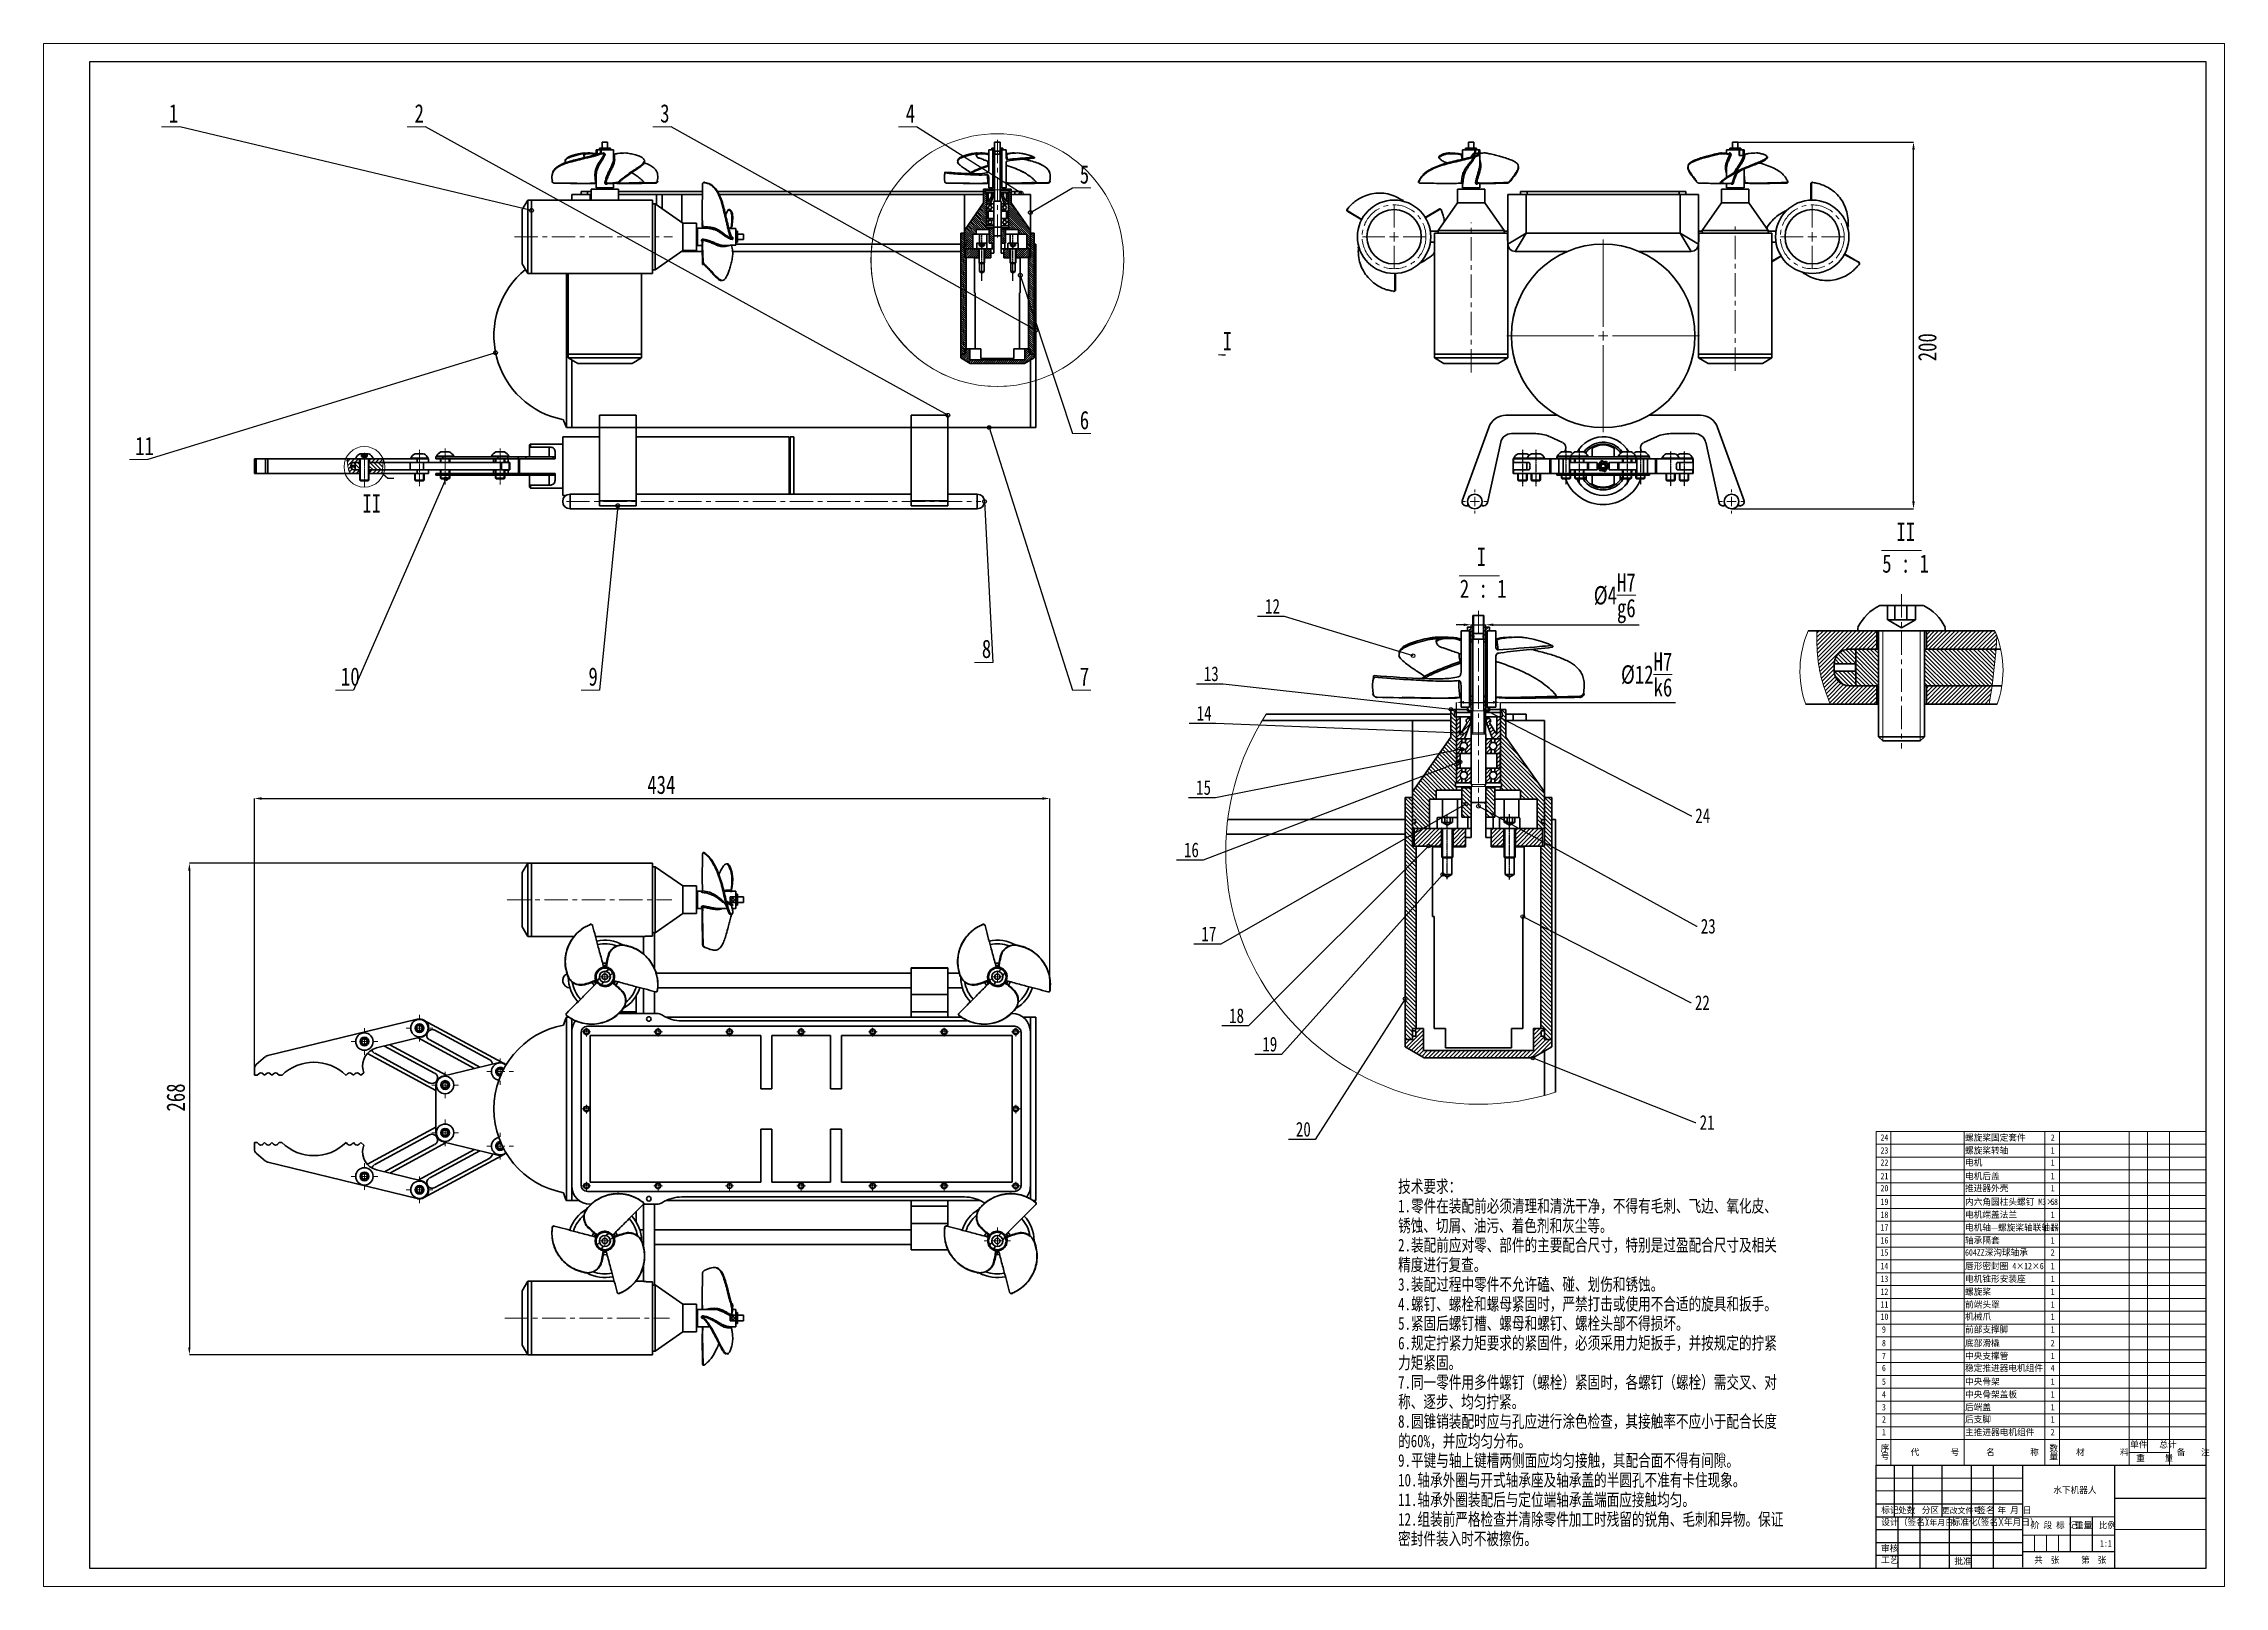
# Model space of a CAD drawing. Header units: millimetres. Extents: x 0 to 1189, y 0 to 841.
import ezdxf
from ezdxf import colors
from ezdxf.entities.mleader import LeaderData, LeaderLine
from ezdxf.math import Vec2, Vec3

# ---------------------------------------------------------------- set-up
doc = ezdxf.new("R2010")
doc.units = ezdxf.units.MM
doc.header["$PDSIZE"] = -1
for name, pattern in [('CENTER', [10.16, 6.35, -1.27, 1.27, -1.27]), ('CENTER2', [1.125, 0.75, -0.125, 0.125, -0.125]), ('CENTERX2', [20.32, 12.7, -2.54, 2.54, -2.54])]:
    doc.linetypes.add(name, pattern=pattern)
doc.styles.add('SLDTEXTSTYLE0', font='hyswlongfangsong.ttf', dxfattribs={"bigfont": 'bigfont'})
doc.styles.add('SLDTEXTSTYLE1', font='hyswlongfangsong.ttf')
doc.styles.get("Standard").update_dxf_attribs({"font": 'hyswlongfangsong.ttf'})
doc.dimstyles.new('SLDDIMSTYLE0', dxfattribs={"dimtxt": 0.18, "dimasz": 4.08, "dimexe": 0, "dimexo": 0.0625, "dimgap": 0, "dimtad": 0, "dimtih": 1, "dimtoh": 1, "dimdec": 0, "dimrnd": 1e-09, "dimzin": 0, "dimdsep": 46, "dimtxsty": 'Standard', "dimsah": 1, "dimcen": 0.09, "dimadec": 0, "dimazin": 0, "dimtfac": 4.08, "dimtdec": 0, "dimtofl": 0, "dimtmove": 0, "dimatfit": 3, "dimfxl": 1, "dimfrac": 2, "dimtolj": 1, "dimtzin": 0, "dimarcsym": 0})
doc.dimstyles.new('SLDDIMSTYLE1', dxfattribs={"dimtxt": 0.18, "dimasz": 4.08, "dimexe": 0, "dimexo": 0.0625, "dimgap": 0, "dimtad": 0, "dimtih": 1, "dimtoh": 1, "dimdec": 0, "dimrnd": 1e-09, "dimzin": 0, "dimdsep": 46, "dimtxsty": 'Standard', "dimblk1": 'NONE', "dimblk2": 'NONE', "dimsah": 1, "dimcen": 0.09, "dimadec": 0, "dimazin": 0, "dimtfac": 4.08, "dimtdec": 0, "dimtofl": 0, "dimtmove": 0, "dimatfit": 3, "dimldrblk": 'NONE', "dimfxl": 1, "dimfrac": 2, "dimtolj": 1, "dimtzin": 0, "dimarcsym": 0})
doc.dimstyles.new('SLDDIMSTYLE2', dxfattribs={"dimtxt": 10, "dimasz": 4.08, "dimexe": 0, "dimexo": 0.0625, "dimgap": 2.5, "dimtad": 2, "dimdec": 0, "dimrnd": 1e-09, "dimzin": 12, "dimdsep": 46, "dimtxsty": 'SLDTEXTSTYLE1', "dimsah": 1, "dimcen": 0.09, "dimadec": 0, "dimazin": 3, "dimtfac": 1, "dimtdec": 0, "dimtofl": 0, "dimtmove": 0, "dimatfit": 3, "dimfxl": 1, "dimfrac": 2, "dimtolj": 1, "dimtzin": 12, "dimarcsym": 0})
doc.dimstyles.new('SLDDIMSTYLE3', dxfattribs={"dimtxt": 10, "dimasz": 4.08, "dimexe": 0, "dimexo": 0.0625, "dimgap": 2.5, "dimtad": 2, "dimdec": 0, "dimlfac": 0.5, "dimrnd": 1e-09, "dimzin": 12, "dimdsep": 46, "dimtxsty": 'SLDTEXTSTYLE1', "dimsah": 1, "dimcen": 0.09, "dimadec": 0, "dimazin": 3, "dimtfac": 1, "dimtdec": 0, "dimtofl": 0, "dimtmove": 0, "dimatfit": 3, "dimfxl": 1, "dimfrac": 2, "dimtolj": 1, "dimarcsym": 0})
doc.dimstyles.new('SLDDIMSTYLE4', dxfattribs={"dimtxt": 10, "dimasz": 4.08, "dimexe": 0, "dimexo": 0.0625, "dimgap": 2.5, "dimtad": 2, "dimdec": 0, "dimlfac": 0.5, "dimrnd": 1e-09, "dimzin": 12, "dimdsep": 46, "dimtxsty": 'SLDTEXTSTYLE1', "dimsah": 1, "dimcen": 0.09, "dimadec": 0, "dimazin": 3, "dimtfac": 1, "dimtdec": 0, "dimtmove": 0, "dimatfit": 0, "dimfxl": 1, "dimfrac": 2, "dimtolj": 1, "dimarcsym": 0})
pattern_1 = [(135, (-51.8363, 45.411), (-2.245064, -2.245064), []), (225, (-51.8363, 45.411), (-2.245064, -6.735192), [7.9375, -4.7625])]
pattern_2 = [(45, (-51.8363, 45.4111), (-1.122532, 1.122532), [])]
pattern_3 = [(45, (128.85775, 522.6611), (-0.561266, 0.561266), [])]
pattern_4 = [(135, (128.85775, 522.6611), (-0.561266, -0.561266), [])]

msp = doc.modelspace()

# ---------------------------------------------------------------- texts
at = {"color": 7, "linetype": 'Continuous', "lineweight": 18, "attachment_point": 1}
for s, insert, char_height, style in [('I', (642.9, 683.8), 10, 'SLDTEXTSTYLE1'), ('II', (173.8, 595.3), 10, 'SLDTEXTSTYLE1'), ('重     量', (1140.9, 71.7), 3.5, 'SLDTEXTSTYLE0'), ('水下机器人', (1095.7, 54.3), 3.5, 'SLDTEXTSTYLE1'), ('标记', (1001.9, 43.3), 3.5, 'SLDTEXTSTYLE0'), ('设计', (1001.9, 36.8), 3.5, 'SLDTEXTSTYLE0'), ('处数', (1011.1, 43.3), 3.5, 'SLDTEXTSTYLE0'), ('（签名）', (1011.5, 36.8), 3.5, 'SLDTEXTSTYLE0'), ('分区', (1024, 43.3), 3.5, 'SLDTEXTSTYLE0'), ('（年月日）', (1023.9, 36.4), 3.17, 'SLDTEXTSTYLE0'), ('更改文件号', (1035, 42.9), 3.17, 'SLDTEXTSTYLE0'), ('标准化', (1040.3, 36.8), 3.5, 'SLDTEXTSTYLE0'), ('（签名）', (1051.5, 36.8), 3.5, 'SLDTEXTSTYLE0'), ('签名', (1054.3, 43.3), 3.5, 'SLDTEXTSTYLE0'), ('年 月 日', (1065.3, 43.3), 3.5, 'SLDTEXTSTYLE0'), ('（年月日）', (1064.1, 36.8), 3.5, 'SLDTEXTSTYLE0'), ('阶 段 标 记', (1083.5, 35.1), 3.5, 'SLDTEXTSTYLE0'), ('重量', (1107.5, 35.1), 3.5, 'SLDTEXTSTYLE0'), ('比例', (1120.5, 35.1), 3.5, 'SLDTEXTSTYLE0'), ('1:1', (1121.2, 25.2), 3.5, 'SLDTEXTSTYLE1'), ('工艺', (1001.8, 16.2), 3.5, 'SLDTEXTSTYLE0'), ('审核', (1001.8, 22.5), 3.5, 'SLDTEXTSTYLE0'), ('批准', (1041.8, 15.5), 3.5, 'SLDTEXTSTYLE0'), ('共  张 ', (1085.3, 16.2), 3.5, 'SLDTEXTSTYLE0'), ('第  张', (1110.9, 16.2), 3.5, 'SLDTEXTSTYLE0')]:
    msp.add_mtext(s, dxfattribs=dict(at, insert=insert, char_height=char_height, style=style))
at = {"color": 0, "linetype": 'Continuous', "lineweight": 18, "char_height": 3.5, "attachment_point": 1}
for s, insert, style in [('24', (1001.5, 246.4), 'SLDTEXTSTYLE1'), ('螺旋桨固定套件', (1047.6, 246.4), 'SLDTEXTSTYLE0'), ('螺旋桨转轴', (1047.6, 239.4), 'SLDTEXTSTYLE1'), ('1', (1094.3, 239.4), 'SLDTEXTSTYLE1'), ('22', (1001.5, 232.8), 'SLDTEXTSTYLE1'), ('电机', (1047.6, 232.8), 'SLDTEXTSTYLE1'), ('电机后盖', (1047.6, 225.4), 'SLDTEXTSTYLE1'), ('21', (1001.5, 225.4), 'SLDTEXTSTYLE1'), ('20', (1001.5, 218.8), 'SLDTEXTSTYLE1'), ('推进器外壳', (1047.6, 218.8), 'SLDTEXTSTYLE1'), ('1', (1094.3, 225.4), 'SLDTEXTSTYLE1'), ('1', (1094.3, 218.8), 'SLDTEXTSTYLE1'), ('19', (1001.5, 211.4), 'SLDTEXTSTYLE1'), ('18', (1001.5, 204.4), 'SLDTEXTSTYLE1'), ('内六角圆柱头螺钉 M3×8', (1047.6, 211.4), 'SLDTEXTSTYLE1'), ('电机端盖法兰', (1047.6, 204.4), 'SLDTEXTSTYLE1'), ('1', (1094.3, 204.4), 'SLDTEXTSTYLE1'), ('17', (1001.5, 197.4), 'SLDTEXTSTYLE1'), ('16', (1001.5, 190.4), 'SLDTEXTSTYLE1'), ('轴承隔套', (1047.6, 190.4), 'SLDTEXTSTYLE1'), ('电机轴—螺旋桨轴联轴器', (1047.6, 197.4), 'SLDTEXTSTYLE0'), ('1', (1094.3, 197.4), 'SLDTEXTSTYLE1'), ('1', (1094.3, 190.4), 'SLDTEXTSTYLE1'), ('15', (1001.5, 183.8), 'SLDTEXTSTYLE1'), ('604ZZ深沟球轴承', (1047.6, 183.8), 'SLDTEXTSTYLE1'), ('2', (1094.3, 183.8), 'SLDTEXTSTYLE1'), ('14', (1001.5, 176.4), 'SLDTEXTSTYLE1'), ('13', (1001.5, 169.4), 'SLDTEXTSTYLE1'), ('唇形密封圈 4×12×6', (1047.6, 176.4), 'SLDTEXTSTYLE1'), ('电机锥形安装座', (1047.6, 169.4), 'SLDTEXTSTYLE1'), ('1', (1094.3, 176.4), 'SLDTEXTSTYLE1'), ('1', (1094.3, 169.4), 'SLDTEXTSTYLE1'), ('12', (1001.5, 162.4), 'SLDTEXTSTYLE1'), ('11', (1001.5, 155.4), 'SLDTEXTSTYLE1'), ('螺旋桨', (1047.6, 162.4), 'SLDTEXTSTYLE0'), ('前端头罩', (1047.6, 155.4), 'SLDTEXTSTYLE1'), ('1', (1094.3, 162.4), 'SLDTEXTSTYLE1'), ('1', (1094.3, 155.4), 'SLDTEXTSTYLE1'), ('10', (1001.5, 148.8), 'SLDTEXTSTYLE1'), ('机械爪', (1047.6, 148.8), 'SLDTEXTSTYLE1'), ('1', (1094.3, 148.8), 'SLDTEXTSTYLE1'), ('9', (1002.3, 141.8), 'SLDTEXTSTYLE1'), ('8', (1002.3, 134.4), 'SLDTEXTSTYLE1'), ('底部滑橇', (1047.6, 134.4), 'SLDTEXTSTYLE1'), ('前部支撑脚', (1047.6, 141.8), 'SLDTEXTSTYLE1'), ('1', (1094.3, 141.8), 'SLDTEXTSTYLE1'), ('2', (1094.3, 134.4), 'SLDTEXTSTYLE1'), ('7', (1002.3, 127.4), 'SLDTEXTSTYLE1'), ('6', (1002.3, 120.8), 'SLDTEXTSTYLE1'), ('稳定推进器电机组件', (1047.6, 120.8), 'SLDTEXTSTYLE1'), ('中央支撑管', (1047.6, 127.4), 'SLDTEXTSTYLE1'), ('4', (1094.3, 120.8), 'SLDTEXTSTYLE1'), ('1', (1094.3, 127.4), 'SLDTEXTSTYLE1'), ('5', (1002.3, 113.4), 'SLDTEXTSTYLE1'), ('中央骨架', (1047.6, 113.4), 'SLDTEXTSTYLE1'), ('1', (1094.3, 113.4), 'SLDTEXTSTYLE1'), ('4', (1002.3, 106.4), 'SLDTEXTSTYLE1'), ('3', (1002.3, 99.4), 'SLDTEXTSTYLE1'), ('后端盖', (1047.6, 99.4), 'SLDTEXTSTYLE1'), ('中央骨架盖板', (1047.6, 106.4), 'SLDTEXTSTYLE1'), ('1', (1094.3, 106.4), 'SLDTEXTSTYLE1'), ('1', (1094.3, 99.4), 'SLDTEXTSTYLE1'), ('2', (1002.3, 92.8), 'SLDTEXTSTYLE1'), ('1', (1002.3, 85.8), 'SLDTEXTSTYLE1'), ('后支脚', (1047.6, 92.8), 'SLDTEXTSTYLE1'), ('主推进器电机组件', (1047.6, 85.8), 'SLDTEXTSTYLE1'), ('1', (1094.3, 92.8), 'SLDTEXTSTYLE1'), ('2', (1094.3, 85.8), 'SLDTEXTSTYLE1'), ('序 ', (1001.6, 77.1), 'SLDTEXTSTYLE0'), ('号', (1001.6, 72.7), 'SLDTEXTSTYLE0'), ('代        号', (1017.9, 74.9), 'SLDTEXTSTYLE0'), ('名         称', (1059.1, 74.9), 'SLDTEXTSTYLE0'), ('数 ', (1093.6, 77.1), 'SLDTEXTSTYLE0'), ('量', (1093.6, 72.7), 'SLDTEXTSTYLE0'), ('材         料', (1108.1, 74.9), 'SLDTEXTSTYLE0'), ('单件   总计', (1137.6, 79.1), 'SLDTEXTSTYLE0'), ('备    注', (1163, 74.9), 'SLDTEXTSTYLE0')]:
    msp.add_mtext(s, dxfattribs=dict(at, insert=insert, style=style))
at = {"color": 0, "linetype": 'Continuous', "lineweight": 18, "char_height": 3.5, "attachment_point": 1, "style": 'SLDTEXTSTYLE1'}
for s, insert, width in [('23', (1001.5, 239.4), 2.736), ('2', (1094.3, 246.4), 0.416), ('1', (1094.3, 232.8), 1.204), ('5', (1094.3, 211.4), 1.204)]:
    msp.add_mtext(s, dxfattribs=dict(at, insert=insert, width=width))

# ---------------------------------------------------------------- blocks, each defined once
blk = doc.blocks.new('SW_NOTE_0')
at = {"color": 0, "linetype": 'Continuous', "lineweight": 18, "attachment_point": 1, "style": 'SLDTEXTSTYLE0'}
for s, insert, char_height in [('技术要求：', (0, 8.9), 6.88), ('锈蚀、切屑、油污、着色剂和灰尘等。', (0, -12.5), 6.879), ('1.零件在装配前必须清理和清洗干净，不得有毛刺、飞边、氧化皮、', (0, -1.8), 6.879), ('2.装配前应对零、部件的主要配合尺寸，特别是过盈配合尺寸及相关', (0, -23.1), 6.879), ('精度进行复查。', (0, -33.8), 6.88), ('3.装配过程中零件不允许磕、碰、划伤和锈蚀。', (0, -44.5), 6.879), ('4.螺钉、螺栓和螺母紧固时，严禁打击或使用不合适的旋具和扳手。', (0, -55.2), 6.879), ('5.紧固后螺钉槽、螺母和螺钉、螺栓头部不得损坏。', (0, -65.8), 6.879), ('6.规定拧紧力矩要求的紧固件，必须采用力矩扳手，并按规定的拧紧', (0, -76.5), 6.879), ('力矩紧固。', (0, -87.2), 6.88), ('7.同一零件用多件螺钉（螺栓）紧固时，各螺钉（螺栓）需交叉、对', (0, -97.9), 6.879), ('称、逐步、均匀拧紧。', (0, -108.5), 6.88), ('8.圆锥销装配时应与孔应进行涂色检查，其接触率不应小于配合长度', (0, -119.2), 6.879), ('的60%，并应均匀分布。', (0, -129.9), 6.879), ('9.平键与轴上键槽两侧面应均匀接触，其配合面不得有间隙。', (0, -140.5), 6.879), ('10.轴承外圈与开式轴承座及轴承盖的半圆孔不准有卡住现象。', (0, -151.2), 6.879), ('11.轴承外圈装配后与定位端轴承盖端面应接触均匀。', (0, -161.9), 6.879), ('12.组装前严格检查并清除零件加工时残留的锐角、毛刺和异物。保证', (0, -172.6), 6.879), ('密封件装入时不被擦伤。', (0, -183.2), 6.879)]:
    blk.add_mtext(s, dxfattribs=dict(at, insert=insert, char_height=char_height))
blk = doc.blocks.new('SW_NOTE_0_2')
at = {"color": 0, "linetype": 'Continuous', "lineweight": 18}
for p, q in [((-9.9, 0), (0, 0)), ((0, 0), (-9.9, 0)), ((-9.9, 0), (0, 0)), ((0, 0), (-9.9, 0)), ((-9.9, 0), (0, 0)), ((0, 0), (-9.9, 0))]:
    blk.add_line(p, q, dxfattribs=at)
at = {"color": 0, "linetype": 'Continuous', "lineweight": 18, "insert": (-3.4, 12.4), "char_height": 10, "attachment_point": 2, "style": 'SLDTEXTSTYLE1'}
blk.add_mtext('1', dxfattribs=at)
blk = doc.blocks.new('SW_NOTE_0_3')
at = {"color": 0, "linetype": 'Continuous', "lineweight": 18}
for p, q in [((-9.9, 0), (0, 0)), ((0, 0), (-9.9, 0)), ((-9.9, 0), (0, 0)), ((0, 0), (-9.9, 0)), ((-9.9, 0), (0, 0)), ((0, 0), (-9.9, 0))]:
    blk.add_line(p, q, dxfattribs=at)
at = {"color": 0, "linetype": 'Continuous', "lineweight": 18, "insert": (-3.4, 12.4), "char_height": 10, "attachment_point": 2, "style": 'SLDTEXTSTYLE1'}
blk.add_mtext('4', dxfattribs=at)
blk = doc.blocks.new('SW_NOTE_0_4')
at = {"color": 0, "linetype": 'Continuous', "lineweight": 18}
for p, q in [((0, 0), (9.9, 0)), ((9.9, 0), (0, 0)), ((0, 0), (9.9, 0)), ((9.9, 0), (0, 0)), ((0, 0), (9.9, 0)), ((9.9, 0), (0, 0))]:
    blk.add_line(p, q, dxfattribs=at)
at = {"color": 0, "linetype": 'Continuous', "lineweight": 18, "insert": (6.5, 12.4), "char_height": 10, "attachment_point": 2, "style": 'SLDTEXTSTYLE1'}
blk.add_mtext('5', dxfattribs=at)
blk = doc.blocks.new('SW_NOTE_0_5')
at = {"color": 0, "linetype": 'Continuous', "lineweight": 18}
for p, q in [((0, 0), (9.9, 0)), ((9.9, 0), (0, 0)), ((0, 0), (9.9, 0)), ((9.9, 0), (0, 0)), ((0, 0), (9.9, 0)), ((9.9, 0), (0, 0))]:
    blk.add_line(p, q, dxfattribs=at)
at = {"color": 0, "linetype": 'Continuous', "lineweight": 18, "insert": (6.5, 12.4), "char_height": 10, "attachment_point": 2, "style": 'SLDTEXTSTYLE1'}
blk.add_mtext('6', dxfattribs=at)
blk = doc.blocks.new('SW_NOTE_0_6')
at = {"color": 0, "linetype": 'Continuous', "lineweight": 18}
for p, q in [((-9.9, 0), (0, 0)), ((0, 0), (-9.9, 0)), ((-9.9, 0), (0, 0)), ((0, 0), (-9.9, 0)), ((-9.9, 0), (0, 0)), ((0, 0), (-9.9, 0))]:
    blk.add_line(p, q, dxfattribs=at)
at = {"color": 0, "linetype": 'Continuous', "lineweight": 18, "insert": (-3.4, 12.4), "char_height": 10, "attachment_point": 2, "style": 'SLDTEXTSTYLE1'}
blk.add_mtext('3', dxfattribs=at)
blk = doc.blocks.new('SW_NOTE_0_7')
at = {"color": 0, "linetype": 'Continuous', "lineweight": 18}
for p, q in [((-9.9, 0), (0, 0)), ((0, 0), (-9.9, 0)), ((-9.9, 0), (0, 0)), ((0, 0), (-9.9, 0)), ((-9.9, 0), (0, 0)), ((0, 0), (-9.9, 0))]:
    blk.add_line(p, q, dxfattribs=at)
at = {"color": 0, "linetype": 'Continuous', "lineweight": 18, "insert": (-3.4, 12.4), "char_height": 10, "attachment_point": 2, "style": 'SLDTEXTSTYLE1'}
blk.add_mtext('2', dxfattribs=at)
blk = doc.blocks.new('SW_NOTE_0_8')
at = {"color": 0, "linetype": 'Continuous', "lineweight": 18}
for p, q in [((0, 0), (9.9, 0)), ((9.9, 0), (0, 0)), ((0, 0), (9.9, 0)), ((9.9, 0), (0, 0)), ((0, 0), (9.9, 0)), ((9.9, 0), (0, 0))]:
    blk.add_line(p, q, dxfattribs=at)
at = {"color": 0, "linetype": 'Continuous', "lineweight": 18, "insert": (6.5, 12.4), "char_height": 10, "attachment_point": 2, "style": 'SLDTEXTSTYLE1'}
blk.add_mtext('7', dxfattribs=at)
blk = doc.blocks.new('SW_NOTE_0_9')
at = {"color": 0, "linetype": 'Continuous', "lineweight": 18}
for p, q in [((-9.9, 0), (0, 0)), ((0, 0), (-9.9, 0)), ((-9.9, 0), (0, 0)), ((0, 0), (-9.9, 0)), ((-9.9, 0), (0, 0)), ((0, 0), (-9.9, 0))]:
    blk.add_line(p, q, dxfattribs=at)
at = {"color": 0, "linetype": 'Continuous', "lineweight": 18, "insert": (-3.4, 12.4), "char_height": 10, "attachment_point": 2, "style": 'SLDTEXTSTYLE1'}
blk.add_mtext('8', dxfattribs=at)
blk = doc.blocks.new('SW_NOTE_0_10')
at = {"color": 0, "linetype": 'Continuous', "lineweight": 18}
for p, q in [((-9.9, 0), (0, 0)), ((0, 0), (-9.9, 0)), ((-9.9, 0), (0, 0)), ((0, 0), (-9.9, 0)), ((-9.9, 0), (0, 0)), ((0, 0), (-9.9, 0))]:
    blk.add_line(p, q, dxfattribs=at)
at = {"color": 0, "linetype": 'Continuous', "lineweight": 18, "insert": (-3.4, 12.4), "char_height": 10, "attachment_point": 2, "style": 'SLDTEXTSTYLE1'}
blk.add_mtext('9', dxfattribs=at)
blk = doc.blocks.new('SW_NOTE_0_11')
at = {"color": 0, "linetype": 'Continuous', "lineweight": 18}
for p, q in [((-9.9, 0), (0, 0)), ((0, 0), (-9.9, 0)), ((-9.9, 0), (0, 0)), ((0, 0), (-9.9, 0)), ((-9.9, 0), (0, 0)), ((0, 0), (-9.9, 0))]:
    blk.add_line(p, q, dxfattribs=at)
at = {"color": 0, "linetype": 'Continuous', "lineweight": 18, "insert": (-1.8, 12.4), "char_height": 10, "attachment_point": 2, "style": 'SLDTEXTSTYLE1'}
blk.add_mtext('11', dxfattribs=at)
blk = doc.blocks.new('SW_NOTE_0_12')
at = {"color": 0, "linetype": 'Continuous', "lineweight": 18}
for p, q in [((-9.9, 0), (0, 0)), ((0, 0), (-9.9, 0)), ((-9.9, 0), (0, 0)), ((0, 0), (-9.9, 0)), ((-9.9, 0), (0, 0)), ((0, 0), (-9.9, 0))]:
    blk.add_line(p, q, dxfattribs=at)
at = {"color": 0, "linetype": 'Continuous', "lineweight": 18, "insert": (-1.8, 12.4), "char_height": 10, "attachment_point": 2, "style": 'SLDTEXTSTYLE1'}
blk.add_mtext('10', dxfattribs=at)
blk = doc.blocks.new('_None')
blk = doc.blocks.new('_D')
at = {"color": 0, "linetype": 'Continuous', "lineweight": -2, "transparency": 16777216}
for p, q in [((923.9, 787.3), (1019.5, 787.3)), ((1019.5, 591.5), (1019.5, 783.2)), ((920.4, 587.4), (1019.5, 587.4))]:
    blk.add_line(p, q, dxfattribs=at)
at = {"color": 0, "linetype": 'Continuous', "lineweight": 18, "transparency": 16777216}
for points in [[(1018.8, 783.2), (1020.2, 783.2), (1019.5, 787.3)], [(1018.8, 591.5), (1020.2, 591.5), (1019.5, 587.4)]]:
    blk.add_solid(points, dxfattribs=at)
at = {"layer": 'Defpoints', "color": 0, "linetype": 'Continuous', "lineweight": 18, "transparency": 16777216}
for p in [(923.8, 787.3), (1019.5, 787.3), (920.3, 587.4)]:
    blk.add_point(p, dxfattribs=at)
at = {"color": 0, "linetype": 'Continuous', "lineweight": 18, "transparency": 16777216, "insert": (1022, 675.5), "char_height": 10, "attachment_point": 2, "rotation": 90, "style": 'SLDTEXTSTYLE1'}
blk.add_mtext('\\A1;200', dxfattribs=at)
blk = doc.blocks.new('SW_CENTERMARKSYMBOL_0')
at = {"color": 0, "linetype": 'Continuous', "lineweight": 18}
for p, q in [((0, 5), (0, 17.3)), ((-5, 0), (-17.3, 0)), ((0, 0), (-2.5, 0)), ((0, 0), (0, 2.5)), ((0, 0), (0, -2.5)), ((0, 0), (2.5, 0)), ((5, 0), (17.3, 0)), ((0, -5), (0, -17.3))]:
    blk.add_line(p, q, dxfattribs=at)
blk = doc.blocks.new('SW_CENTERMARKSYMBOL_1')
at = {"color": 0, "linetype": 'Continuous', "lineweight": 18}
for p, q in [((0, 5), (0, 17.3)), ((-5, 0), (-17.3, 0)), ((0, 0), (-2.5, 0)), ((0, 0), (0, 2.5)), ((0, 0), (0, -2.5)), ((0, 0), (2.5, 0)), ((5, 0), (17.3, 0)), ((0, -5), (0, -17.3))]:
    blk.add_line(p, q, dxfattribs=at)
blk = doc.blocks.new('SW_CENTERMARKSYMBOL_2')
at = {"color": 0, "linetype": 'Continuous', "lineweight": 18}
for p, q in [((-5, 0), (-6.5, 0)), ((0, 0), (-2.5, 0)), ((0, 5), (0, 6.5)), ((0, 0), (0, 2.5)), ((0, 0), (0, -2.5)), ((0, 0), (2.5, 0)), ((5, 0), (6.5, 0)), ((0, -5), (0, -6.5))]:
    blk.add_line(p, q, dxfattribs=at)
blk = doc.blocks.new('SW_CENTERMARKSYMBOL_3')
at = {"color": 0, "linetype": 'Continuous', "lineweight": 18}
for p, q in [((-5, 0), (-6.5, 0)), ((0, 0), (-2.5, 0)), ((0, 5), (0, 6.5)), ((0, 0), (0, 2.5)), ((0, 0), (0, -2.5)), ((0, 0), (2.5, 0)), ((5, 0), (6.5, 0)), ((0, -5), (0, -6.5))]:
    blk.add_line(p, q, dxfattribs=at)
blk = doc.blocks.new('SW_CENTERMARKSYMBOL_4')
at = {"color": 0, "linetype": 'Continuous', "lineweight": 18}
for p, q in [((0, 5), (0, 52.5)), ((-5, 0), (-52.5, 0)), ((0, 0), (-2.5, 0)), ((0, 0), (0, 2.5)), ((0, 0), (0, -2.5)), ((0, 0), (2.5, 0)), ((5, 0), (52.5, 0)), ((0, -5), (0, -52.5))]:
    blk.add_line(p, q, dxfattribs=at)
blk = doc.blocks.new('_D_1')
at = {"color": 0, "linetype": 'Continuous', "lineweight": -2, "transparency": 16777216}
for p, q in [((114.9, 282.2), (114.9, 429.5)), ((118.9, 429.5), (544.6, 429.5)), ((548.6, 324.9), (548.6, 429.5))]:
    blk.add_line(p, q, dxfattribs=at)
at = {"color": 0, "linetype": 'Continuous', "lineweight": 18, "transparency": 16777216}
for points in [[(118.9, 430.2), (118.9, 428.8), (114.9, 429.5)], [(544.6, 430.2), (544.6, 428.8), (548.6, 429.5)]]:
    blk.add_solid(points, dxfattribs=at)
at = {"layer": 'Defpoints', "color": 0, "linetype": 'Continuous', "lineweight": 18, "transparency": 16777216}
for p in [(548.6, 429.5), (548.6, 324.8), (114.9, 282.2)]:
    blk.add_point(p, dxfattribs=at)
at = {"color": 0, "linetype": 'Continuous', "lineweight": 18, "transparency": 16777216, "insert": (336.8, 442), "char_height": 10, "attachment_point": 2, "style": 'SLDTEXTSTYLE1'}
blk.add_mtext('\\A1;434', dxfattribs=at)
blk = doc.blocks.new('_D_2')
at = {"color": 0, "linetype": 'Continuous', "lineweight": -2, "transparency": 16777216}
for p, q in [((265.9, 394.3), (79.5, 394.3)), ((79.5, 390.2), (79.5, 130.4)), ((265.9, 126.3), (79.5, 126.3))]:
    blk.add_line(p, q, dxfattribs=at)
at = {"color": 0, "linetype": 'Continuous', "lineweight": 18, "transparency": 16777216}
for points in [[(78.8, 390.2), (80.1, 390.2), (79.5, 394.3)], [(78.8, 130.4), (80.1, 130.4), (79.5, 126.3)]]:
    blk.add_solid(points, dxfattribs=at)
at = {"layer": 'Defpoints', "color": 0, "linetype": 'Continuous', "lineweight": 18, "transparency": 16777216}
for p in [(266, 394.3), (79.5, 126.3), (266, 126.3)]:
    blk.add_point(p, dxfattribs=at)
at = {"color": 0, "linetype": 'Continuous', "lineweight": 18, "transparency": 16777216, "insert": (67, 266.5), "char_height": 10, "attachment_point": 2, "rotation": 90, "style": 'SLDTEXTSTYLE1'}
blk.add_mtext('\\A1;268', dxfattribs=at)
blk = doc.blocks.new('SW_CENTERMARKSYMBOL_5')
at = {"color": 0, "linetype": 'Continuous', "lineweight": 18}
for p, q in [((-5, 0), (-7.25, 0)), ((0, 0), (-2.5, 0)), ((0, 5), (0, 7.25)), ((0, 0), (0, 2.5)), ((0, 0), (0, -2.5)), ((0, 0), (2.5, 0)), ((5, 0), (7.25, 0)), ((0, -5), (0, -7.25))]:
    blk.add_line(p, q, dxfattribs=at)
blk = doc.blocks.new('SW_CENTERMARKSYMBOL_6')
at = {"color": 0, "linetype": 'Continuous', "lineweight": 18}
for p, q in [((-5, 0), (-7.25, 0)), ((0, 0), (-2.5, 0)), ((0, 5), (0, 7.25)), ((0, 0), (0, 2.5)), ((0, 0), (0, -2.5)), ((0, 0), (2.5, 0)), ((5, 0), (7.25, 0)), ((0, -5), (0, -7.25))]:
    blk.add_line(p, q, dxfattribs=at)
blk = doc.blocks.new('SW_CENTERMARKSYMBOL_7')
at = {"color": 0, "linetype": 'Continuous', "lineweight": 18}
for p, q in [((-5, 0), (-7.25, 0)), ((0, 0), (-2.5, 0)), ((0, 5), (0, 7.25)), ((0, 0), (0, 2.5)), ((0, 0), (0, -2.5)), ((0, 0), (2.5, 0)), ((5, 0), (7.25, 0)), ((0, -5), (0, -7.25))]:
    blk.add_line(p, q, dxfattribs=at)
blk = doc.blocks.new('SW_CENTERMARKSYMBOL_8')
at = {"color": 0, "linetype": 'Continuous', "lineweight": 18}
for p, q in [((-5, 0), (-7.25, 0)), ((0, 0), (-2.5, 0)), ((0, 5), (0, 7.25)), ((0, 0), (0, 2.5)), ((0, 0), (0, -2.5)), ((0, 0), (2.5, 0)), ((5, 0), (7.25, 0)), ((0, -5), (0, -7.25))]:
    blk.add_line(p, q, dxfattribs=at)
blk = doc.blocks.new('SW_CENTERMARKSYMBOL_9')
at = {"color": 0, "linetype": 'Continuous', "lineweight": 18}
for p, q in [((-5, 0), (-7.25, 0)), ((0, 0), (-2.5, 0)), ((0, 5), (0, 7.25)), ((0, 0), (0, 2.5)), ((0, 0), (0, -2.5)), ((0, 0), (2.5, 0)), ((5, 0), (7.25, 0)), ((0, -5), (0, -7.25))]:
    blk.add_line(p, q, dxfattribs=at)
blk = doc.blocks.new('SW_CENTERMARKSYMBOL_10')
at = {"color": 0, "linetype": 'Continuous', "lineweight": 18}
for p, q in [((-5, 0), (-7.25, 0)), ((0, 0), (-2.5, 0)), ((0, 5), (0, 7.25)), ((0, 0), (0, 2.5)), ((0, 0), (0, -2.5)), ((0, 0), (2.5, 0)), ((5, 0), (7.25, 0)), ((0, -5), (0, -7.25))]:
    blk.add_line(p, q, dxfattribs=at)
blk = doc.blocks.new('SW_CENTERMARKSYMBOL_11')
at = {"color": 0, "linetype": 'Continuous', "lineweight": 18}
for p, q in [((-5, 0), (-7.25, 0)), ((0, 0), (-2.5, 0)), ((0, 5), (0, 7.25)), ((0, 0), (0, 2.5)), ((0, 0), (0, -2.5)), ((0, 0), (2.5, 0)), ((5, 0), (7.25, 0)), ((0, -5), (0, -7.25))]:
    blk.add_line(p, q, dxfattribs=at)
blk = doc.blocks.new('SW_CENTERMARKSYMBOL_12')
at = {"color": 0, "linetype": 'Continuous', "lineweight": 18}
for p, q in [((-5, 0), (-7.25, 0)), ((0, 0), (-2.5, 0)), ((0, 5), (0, 7.25)), ((0, 0), (0, 2.5)), ((0, 0), (0, -2.5)), ((0, 0), (2.5, 0)), ((5, 0), (7.25, 0)), ((0, -5), (0, -7.25))]:
    blk.add_line(p, q, dxfattribs=at)
blk = doc.blocks.new('SW_CENTERMARKSYMBOL_29')
at = {"color": 0, "linetype": 'Continuous', "lineweight": 18}
for p, q in [((-5, 0), (-5.5, 0)), ((0, 0), (-2.5, 0)), ((0, 5), (0, 5.5)), ((0, 0), (0, 2.5)), ((0, 0), (0, -2.5)), ((0, 0), (2.5, 0)), ((5, 0), (5.5, 0)), ((0, -5), (0, -5.5))]:
    blk.add_line(p, q, dxfattribs=at)
blk = doc.blocks.new('SW_CENTERMARKSYMBOL_30')
at = {"color": 0, "linetype": 'Continuous', "lineweight": 18}
for p, q in [((-5, 0), (-7.25, 0)), ((0, 0), (-2.5, 0)), ((0, 5), (0, 7.25)), ((0, 0), (0, 2.5)), ((0, 0), (0, -2.5)), ((0, 0), (2.5, 0)), ((5, 0), (7.25, 0)), ((0, -5), (0, -7.25))]:
    blk.add_line(p, q, dxfattribs=at)
blk = doc.blocks.new('SW_CENTERMARKSYMBOL_31')
at = {"color": 0, "linetype": 'Continuous', "lineweight": 18}
for p, q in [((-5, 0), (-5.5, 0)), ((0, 0), (-2.5, 0)), ((0, 5), (0, 5.5)), ((0, 0), (0, 2.5)), ((0, 0), (0, -2.5)), ((0, 0), (2.5, 0)), ((5, 0), (5.5, 0)), ((0, -5), (0, -5.5))]:
    blk.add_line(p, q, dxfattribs=at)
blk = doc.blocks.new('SW_CENTERMARKSYMBOL_32')
at = {"color": 0, "linetype": 'Continuous', "lineweight": 18}
for p, q in [((-5, 0), (-5.5, 0)), ((0, 0), (-2.5, 0)), ((0, 5), (0, 5.5)), ((0, 0), (0, 2.5)), ((0, 0), (0, -2.5)), ((0, 0), (2.5, 0)), ((5, 0), (5.5, 0)), ((0, -5), (0, -5.5))]:
    blk.add_line(p, q, dxfattribs=at)
blk = doc.blocks.new('_D_3')
at = {"color": 0, "linetype": 'Continuous', "lineweight": -2, "transparency": 16777216}
for p, q in [((770.3, 438.1), (770.3, 481.9)), ((774.4, 481.9), (790.2, 481.9)), ((794.3, 438.1), (794.3, 481.9)), ((794.3, 481.9), (889.8, 481.9))]:
    blk.add_line(p, q, dxfattribs=at)
at = {"color": 0, "linetype": 'Continuous', "lineweight": 18, "transparency": 16777216}
for points in [[(774.4, 482.6), (774.4, 481.2), (770.3, 481.9)], [(790.2, 482.6), (790.2, 481.2), (794.3, 481.9)]]:
    blk.add_solid(points, dxfattribs=at)
at = {"layer": 'Defpoints', "color": 0, "linetype": 'Continuous', "lineweight": 18, "transparency": 16777216}
for p in [(794.3, 481.9), (770.3, 438.1), (794.3, 438.1)]:
    blk.add_point(p, dxfattribs=at)
at = {"color": 0, "linetype": 'Continuous', "lineweight": 18, "transparency": 16777216, "insert": (874, 509.1), "char_height": 10, "attachment_point": 2, "style": 'SLDTEXTSTYLE1'}
blk.add_mtext('\\A1;%%c12\\SH7/k6;', dxfattribs=at)
blk = doc.blocks.new('_D_4')
at = {"color": 0, "linetype": 'Continuous', "lineweight": -2, "transparency": 16777216}
for p, q in [((774.2, 524.2), (770.1, 524.2)), ((778.3, 464.5), (778.3, 524.2)), ((778.3, 524.2), (786.3, 524.2)), ((786.3, 464.5), (786.3, 524.2)), ((790.4, 524.2), (870, 524.2))]:
    blk.add_line(p, q, dxfattribs=at)
at = {"color": 0, "linetype": 'Continuous', "lineweight": 35, "transparency": 16777216}
for points in [[(774.2, 524.9), (774.2, 523.5), (778.3, 524.2)], [(790.4, 524.9), (790.4, 523.5), (786.3, 524.2)]]:
    blk.add_solid(points, dxfattribs=at)
at = {"layer": 'Defpoints', "color": 0, "linetype": 'Continuous', "lineweight": 35, "transparency": 16777216}
for p in [(778.3, 524.2), (778.3, 464.5), (786.3, 464.5)]:
    blk.add_point(p, dxfattribs=at)
at = {"color": 0, "linetype": 'Continuous', "lineweight": 18, "transparency": 16777216, "insert": (856.6, 552.3), "char_height": 10, "attachment_point": 2, "style": 'SLDTEXTSTYLE1'}
blk.add_mtext('\\A1;%%c4\\SH7/g6;', dxfattribs=at)
blk = doc.blocks.new('SW_NOTE_0_14')
at = {"color": 0, "linetype": 'Continuous', "lineweight": 18}
blk.add_line((-10.3, -2.4), (11.7, -2.4), dxfattribs=at)
at = {"color": 0, "linetype": 'Continuous', "lineweight": 18, "char_height": 10, "attachment_point": 2, "style": 'SLDTEXTSTYLE1'}
for s, insert in [('I', (1.9, 12.9)), ('2 : 1', (2.9, -4.4))]:
    blk.add_mtext(s, dxfattribs=dict(at, insert=insert))
blk = doc.blocks.new('SW_NOTE_0_15')
at = {"color": 0, "linetype": 'Continuous', "lineweight": 18}
blk.add_line((-9.6, -2.4), (12.3, -2.4), dxfattribs=at)
at = {"color": 0, "linetype": 'Continuous', "lineweight": 18, "char_height": 10, "attachment_point": 2, "style": 'SLDTEXTSTYLE1'}
for s, insert in [('II', (3.7, 12.9)), ('5 : 1', (3.6, -4.4))]:
    blk.add_mtext(s, dxfattribs=dict(at, insert=insert))
blk = doc.blocks.new('*U61')
at = {"color": 0, "linetype": 'CENTER2', "transparency": 16777216}
blk.add_line((0, -23), (0, 12.7), dxfattribs=at)
blk = doc.blocks.new('*U62')
at = {"color": 0, "linetype": 'CENTER2', "transparency": 16777216}
blk.add_line((0, -22.7), (0, 12.6), dxfattribs=at)
blk = doc.blocks.new('*U63')
at = {"color": 0, "linetype": 'CENTER2', "transparency": 16777216}
blk.add_line((0, 14.7), (0, -5.3), dxfattribs=at)
blk = doc.blocks.new('*U64')
at = {"color": 0, "linetype": 'CENTER2', "transparency": 16777216}
blk.add_line((0, 14.7), (0, -5.3), dxfattribs=at)
blk = doc.blocks.new('*U65')
at = {"color": 0, "linetype": 'CENTER2', "transparency": 16777216}
blk.add_line((0, 14.7), (0, -4.3), dxfattribs=at)
blk = doc.blocks.new('*U66')
at = {"color": 0, "linetype": 'CENTER2', "transparency": 16777216}
blk.add_line((0, 14.7), (0, -4.3), dxfattribs=at)
blk = doc.blocks.new('*U67')
at = {"color": 0, "linetype": 'CENTER2', "transparency": 16777216}
blk.add_line((0, 14.7), (0, -4.3), dxfattribs=at)
blk = doc.blocks.new('*U68')
at = {"color": 0, "linetype": 'CENTER2', "transparency": 16777216}
blk.add_line((0, 14.7), (0, -4.3), dxfattribs=at)
blk = doc.blocks.new('*U69')
at = {"color": 0, "linetype": 'CENTER2', "transparency": 16777216}
blk.add_line((0, 13.8), (0, -5.3), dxfattribs=at)
blk = doc.blocks.new('*U70')
at = {"color": 0, "linetype": 'CENTER2', "transparency": 16777216}
blk.add_line((0, 13.8), (0, -5.3), dxfattribs=at)
blk = doc.blocks.new('*U72')
at = {"color": 0, "linetype": 'CENTER2', "lineweight": 18, "transparency": 16777216}
blk.add_line((0, -9.1775), (0, 9.1775), dxfattribs=at)
blk = doc.blocks.new('*U73')
at = {"color": 0, "linetype": 'CENTER2', "lineweight": 18, "transparency": 16777216}
blk.add_line((0, 14.7), (0, -5.3), dxfattribs=at)
blk = doc.blocks.new('*U74')
at = {"color": 0, "linetype": 'CENTER2', "lineweight": 18, "transparency": 16777216}
blk.add_line((0, 15.4), (0, -4.3), dxfattribs=at)
blk = doc.blocks.new('*U75')
at = {"color": 0, "linetype": 'CENTER2', "lineweight": 18, "transparency": 16777216}
blk.add_line((0, 15.4), (0, -4.3), dxfattribs=at)
blk = doc.blocks.new('*U76')
at = {"color": 0, "linetype": 'CENTER2', "lineweight": 18, "transparency": 16777216}
for p, q in [((-2.3, 0), (-0.3, 0)), ((0, 0.3), (0, 2.3)), ((0.3, 0), (2.4, 0)), ((0, -2.6), (0, -0.3))]:
    blk.add_line(p, q, dxfattribs=at)
at = {"color": 0, "linetype": 'Continuous', "lineweight": 18, "transparency": 16777216}
for p, q in [((-0.1, 0), (0.1, 0)), ((0, -0.1), (0, 0.1))]:
    blk.add_line(p, q, dxfattribs=at)
blk = doc.blocks.new('*U77')
at = {"color": 0, "linetype": 'CENTER2', "lineweight": 18, "transparency": 16777216}
for p, q in [((-2.3, 0), (-0.3, 0)), ((0, 0.3), (0, 2.3)), ((0.3, 0), (2.4, 0)), ((0, -2.6), (0, -0.3))]:
    blk.add_line(p, q, dxfattribs=at)
at = {"color": 0, "linetype": 'Continuous', "lineweight": 18, "transparency": 16777216}
for p, q in [((-0.1, 0), (0.1, 0)), ((0, -0.1), (0, 0.1))]:
    blk.add_line(p, q, dxfattribs=at)
blk = doc.blocks.new('*U78')
at = {"color": 0, "linetype": 'CENTER2', "lineweight": 18, "transparency": 16777216}
for p, q in [((-2.3, 0), (-0.3, 0)), ((0, 0.3), (0, 2.3)), ((0.3, 0), (2.4, 0)), ((0, -2.6), (0, -0.3))]:
    blk.add_line(p, q, dxfattribs=at)
at = {"color": 0, "linetype": 'Continuous', "lineweight": 18, "transparency": 16777216}
for p, q in [((-0.1, 0), (0.1, 0)), ((0, -0.1), (0, 0.1))]:
    blk.add_line(p, q, dxfattribs=at)
blk = doc.blocks.new('*U79')
at = {"color": 0, "linetype": 'CENTER2', "lineweight": 18, "transparency": 16777216}
for p, q in [((-2.3, 0), (-0.3, 0)), ((0, 0.3), (0, 2.3)), ((0.3, 0), (2.4, 0)), ((0, -2.6), (0, -0.3))]:
    blk.add_line(p, q, dxfattribs=at)
at = {"color": 0, "linetype": 'Continuous', "lineweight": 18, "transparency": 16777216}
for p, q in [((-0.1, 0), (0.1, 0)), ((0, -0.1), (0, 0.1))]:
    blk.add_line(p, q, dxfattribs=at)
blk = doc.blocks.new('*U80')
at = {"color": 0, "linetype": 'CENTER2', "lineweight": 18, "transparency": 16777216}
for p, q in [((-2.3, 0), (-0.3, 0)), ((0, 0.3), (0, 2.3)), ((0.3, 0), (2.4, 0)), ((0, -2.6), (0, -0.3))]:
    blk.add_line(p, q, dxfattribs=at)
at = {"color": 0, "linetype": 'Continuous', "lineweight": 18, "transparency": 16777216}
for p, q in [((-0.1, 0), (0.1, 0)), ((0, -0.1), (0, 0.1))]:
    blk.add_line(p, q, dxfattribs=at)
blk = doc.blocks.new('*U81')
at = {"color": 0, "linetype": 'CENTER2', "lineweight": 18, "transparency": 16777216}
for p, q in [((-2.3, 0), (-0.3, 0)), ((0, 0.3), (0, 2.3)), ((0.3, 0), (2.4, 0)), ((0, -2.6), (0, -0.3))]:
    blk.add_line(p, q, dxfattribs=at)
at = {"color": 0, "linetype": 'Continuous', "lineweight": 18, "transparency": 16777216}
for p, q in [((-0.1, 0), (0.1, 0)), ((0, -0.1), (0, 0.1))]:
    blk.add_line(p, q, dxfattribs=at)
blk = doc.blocks.new('*U82')
at = {"color": 0, "linetype": 'CENTER2', "lineweight": 18, "transparency": 16777216}
for p, q in [((-2.3, 0), (-0.3, 0)), ((0, 0.3), (0, 2.3)), ((0.3, 0), (2.4, 0)), ((0, -2.6), (0, -0.3))]:
    blk.add_line(p, q, dxfattribs=at)
at = {"color": 0, "linetype": 'Continuous', "lineweight": 18, "transparency": 16777216}
for p, q in [((-0.1, 0), (0.1, 0)), ((0, -0.1), (0, 0.1))]:
    blk.add_line(p, q, dxfattribs=at)
blk = doc.blocks.new('*U83')
at = {"color": 0, "linetype": 'CENTER2', "lineweight": 18, "transparency": 16777216}
for p, q in [((-2.3, 0), (-0.3, 0)), ((0, 0.3), (0, 2.3)), ((0.3, 0), (2.4, 0)), ((0, -2.6), (0, -0.3))]:
    blk.add_line(p, q, dxfattribs=at)
at = {"color": 0, "linetype": 'Continuous', "lineweight": 18, "transparency": 16777216}
for p, q in [((-0.1, 0), (0.1, 0)), ((0, -0.1), (0, 0.1))]:
    blk.add_line(p, q, dxfattribs=at)
blk = doc.blocks.new('*U84')
at = {"color": 0, "linetype": 'CENTER2', "lineweight": 18, "transparency": 16777216}
for p, q in [((-2.3, 0), (-0.3, 0)), ((0, 0.3), (0, 2.3)), ((0.3, 0), (2.4, 0)), ((0, -2.6), (0, -0.3))]:
    blk.add_line(p, q, dxfattribs=at)
at = {"color": 0, "linetype": 'Continuous', "lineweight": 18, "transparency": 16777216}
for p, q in [((-0.1, 0), (0.1, 0)), ((0, -0.1), (0, 0.1))]:
    blk.add_line(p, q, dxfattribs=at)
blk = doc.blocks.new('*U85')
at = {"color": 0, "linetype": 'CENTER2', "lineweight": 18, "transparency": 16777216}
for p, q in [((-2.3, 0), (-0.3, 0)), ((0, 0.3), (0, 2.3)), ((0.3, 0), (2.4, 0)), ((0, -2.6), (0, -0.3))]:
    blk.add_line(p, q, dxfattribs=at)
at = {"color": 0, "linetype": 'Continuous', "lineweight": 18, "transparency": 16777216}
for p, q in [((-0.1, 0), (0.1, 0)), ((0, -0.1), (0, 0.1))]:
    blk.add_line(p, q, dxfattribs=at)
blk = doc.blocks.new('*U86')
at = {"color": 0, "linetype": 'CENTER2', "lineweight": 18, "transparency": 16777216}
for p, q in [((-2.3, 0), (-0.3, 0)), ((0, 0.3), (0, 2.3)), ((0.3, 0), (2.4, 0)), ((0, -2.6), (0, -0.3))]:
    blk.add_line(p, q, dxfattribs=at)
at = {"color": 0, "linetype": 'Continuous', "lineweight": 18, "transparency": 16777216}
for p, q in [((-0.1, 0), (0.1, 0)), ((0, -0.1), (0, 0.1))]:
    blk.add_line(p, q, dxfattribs=at)
blk = doc.blocks.new('*U87')
at = {"color": 0, "linetype": 'CENTER2', "lineweight": 18, "transparency": 16777216}
for p, q in [((-2.3, 0), (-0.3, 0)), ((0, 0.3), (0, 2.3)), ((0.3, 0), (2.4, 0)), ((0, -2.6), (0, -0.3))]:
    blk.add_line(p, q, dxfattribs=at)
at = {"color": 0, "linetype": 'Continuous', "lineweight": 18, "transparency": 16777216}
for p, q in [((-0.1, 0), (0.1, 0)), ((0, -0.1), (0, 0.1))]:
    blk.add_line(p, q, dxfattribs=at)
blk = doc.blocks.new('*U88')
at = {"color": 0, "linetype": 'CENTER2', "lineweight": 18, "transparency": 16777216}
for p, q in [((-2.3, 0), (-0.3, 0)), ((0, 0.3), (0, 2.3)), ((0.3, 0), (2.4, 0)), ((0, -2.6), (0, -0.3))]:
    blk.add_line(p, q, dxfattribs=at)
at = {"color": 0, "linetype": 'Continuous', "lineweight": 18, "transparency": 16777216}
for p, q in [((-0.1, 0), (0.1, 0)), ((0, -0.1), (0, 0.1))]:
    blk.add_line(p, q, dxfattribs=at)
blk = doc.blocks.new('*U89')
at = {"color": 0, "linetype": 'CENTER2', "lineweight": 18, "transparency": 16777216}
for p, q in [((-2.3, 0), (-0.3, 0)), ((0, 0.3), (0, 2.3)), ((0.3, 0), (2.4, 0)), ((0, -2.6), (0, -0.3))]:
    blk.add_line(p, q, dxfattribs=at)
at = {"color": 0, "linetype": 'Continuous', "lineweight": 18, "transparency": 16777216}
for p, q in [((-0.1, 0), (0.1, 0)), ((0, -0.1), (0, 0.1))]:
    blk.add_line(p, q, dxfattribs=at)
blk = doc.blocks.new('*U90')
at = {"color": 0, "linetype": 'CENTER2', "lineweight": 18, "transparency": 16777216}
for p, q in [((-2.3, 0), (-0.3, 0)), ((0, 0.3), (0, 2.3)), ((0.3, 0), (2.4, 0)), ((0, -2.6), (0, -0.3))]:
    blk.add_line(p, q, dxfattribs=at)
at = {"color": 0, "linetype": 'Continuous', "lineweight": 18, "transparency": 16777216}
for p, q in [((-0.1, 0), (0.1, 0)), ((0, -0.1), (0, 0.1))]:
    blk.add_line(p, q, dxfattribs=at)
blk = doc.blocks.new('*U91')
at = {"color": 0, "linetype": 'CENTER2', "lineweight": 18, "transparency": 16777216}
for p, q in [((-2.3, 0), (-0.3, 0)), ((0, 0.3), (0, 2.3)), ((0.3, 0), (2.4, 0)), ((0, -2.6), (0, -0.3))]:
    blk.add_line(p, q, dxfattribs=at)
at = {"color": 0, "linetype": 'Continuous', "lineweight": 18, "transparency": 16777216}
for p, q in [((-0.1, 0), (0.1, 0)), ((0, -0.1), (0, 0.1))]:
    blk.add_line(p, q, dxfattribs=at)
blk = doc.blocks.new('*U93')
at = {"color": 0, "linetype": 'CENTER2', "transparency": 16777216}
blk.add_line((0, -15.1), (0, 10.4), dxfattribs=at)
blk = doc.blocks.new('*U92')
at = {"color": 0, "linetype": 'CENTER2', "transparency": 16777216}
blk.add_line((0, -15.1), (0, 10.2), dxfattribs=at)
blk = doc.blocks.new('_Small')
at = {"color": 0, "linetype": 'ByBlock', "lineweight": -2}
blk.add_circle((0, 0), 0.25, dxfattribs=at)

# ---------------------------------------------------------------- dimensions: what is measured, and where the dimension line sits
at = {"color": 7, "linetype": 'Continuous', "lineweight": 18}
for base, p1, p2, picture, middle in [((1019.5, 787.3), (920.3, 587.4), (923.8, 787.3), '_D', (1019.5, 675.5)), ((79.5, 126.3), (266, 394.3), (266, 126.3), '_D_2', (79.5, 266.5))]:
    dim = msp.add_linear_dim(base=base, p1=p1, p2=p2, angle=90, dimstyle='SLDDIMSTYLE2', dxfattribs=at)
    dim.commit()
    dim.dimension.update_dxf_attribs({"geometry": picture, "text_midpoint": middle, "dimtype": 160})
for base, p1, p2, text, dimstyle, picture, middle in [((778.3, 524.2), (786.3, 464.5), (778.3, 464.5), '%%c<>\\SH7/g6;', 'SLDDIMSTYLE4', '_D_4', (856.6, 524.2)), ((794.3, 481.9), (770.3, 438.1), (794.3, 438.1), '%%c<>\\SH7/k6;', 'SLDDIMSTYLE3', '_D_3', (874, 481.9))]:
    dim = msp.add_linear_dim(base=base, p1=p1, p2=p2, text=text, dimstyle=dimstyle, dxfattribs=at)
    dim.commit()
    dim.dimension.update_dxf_attribs({"geometry": picture, "text_midpoint": middle, "dimtype": 160})
dim = msp.add_linear_dim(base=(548.6, 429.5), p1=(114.9, 282.2), p2=(548.6, 324.8), dimstyle='SLDDIMSTYLE2', dxfattribs=at)
dim.commit()
dim.dimension.update_dxf_attribs({"geometry": '_D_1', "text_midpoint": (336.8, 429.5), "dimtype": 160})

# ---------------------------------------------------------------- hatches: boundary and pattern name
at = {"lineweight": 35}
h = msp.add_hatch(dxfattribs=at)
h.set_pattern_fill('ANSI31', color=256, scale=0.5)
h.set_pattern_definition(pattern_2)
h.paths.add_polyline_path([(518.5, 784.1), (517, 784.1), (517, 783.1), (517.6, 783.1), (517.6, 780.3), (517.9, 780.1), (518.5, 780.1), (518.5, 780.8)])
h.paths.add_polyline_path([(523, 784.1), (521.5, 784.1), (521.5, 782.3), (521.5, 780.1), (522.2, 780.1), (522.4, 780.3), (522.4, 783.1), (523, 783.1)])
at = {"lineweight": 18}
h = msp.add_hatch(dxfattribs=at)
h.set_pattern_fill('ANSI31', color=256, scale=0.25, angle=90)
h.set_pattern_definition(pattern_4)
h.paths.add_polyline_path([(527.5, 754.2), (527.5, 761.7), (526.3, 761.7), (526.3, 760.8), (526.5, 760.8), (526.5, 759.7), (526, 759.7), (526, 741.7), (526.3, 741.7), (526.3, 740.6), (526, 740.6), (526, 739.7), (531.5, 739.7), (531.5, 737.2), (536, 737.2), (536, 729.2), (538, 729.2), (538, 730.7), (537.2, 730.7), (537.2, 731.7), (538, 731.7), (538, 739.2)])
h.paths.add_polyline_path([(514, 739.7), (514, 740.6), (513.8, 740.6), (513.8, 741.7), (514, 741.7), (514, 759.7), (513.5, 759.7), (513.5, 760.8), (513.8, 760.8), (513.8, 761.7), (512.5, 761.7), (512.5, 754.2), (502, 739.2), (502, 731.7), (502.8, 731.7), (502.8, 730.7), (502, 730.7), (502, 729.2), (506.7, 729.2), (506.7, 737.2), (508.5, 737.2), (508.5, 739.7)])
h.paths.add_polyline_path([(540, 737.7), (538, 737.7), (538, 724.4), (537, 724.4), (537, 674.7), (538, 674.7), (538, 671.7), (540, 671.7)])
h.paths.add_polyline_path([(503, 724.4), (502.5, 724.4), (502, 724.4), (502, 737.7), (500, 737.7), (500, 671.7), (502, 671.7), (502, 674.7), (503, 674.7)])
h = msp.add_hatch(dxfattribs=at)
h.set_pattern_fill('ANSI31', color=256, scale=0.25, angle=90)
h.set_pattern_definition(pattern_4)
h.paths.add_polyline_path([(518.5, 765.3), (517.9, 765.3), (517.6, 765), (517.6, 762.3), (517, 762.3), (517, 761.3), (518.5, 761.3)])
h.paths.add_polyline_path([(522.4, 765), (522.2, 765.3), (521.5, 765.3), (521.5, 761.3), (521.6, 761.3), (523, 761.3), (523, 762.3), (522.4, 762.3)])
h = msp.add_hatch(dxfattribs=at)
h.set_pattern_fill('ANSI31', color=256, scale=0.25)
h.set_pattern_definition(pattern_3)
h.paths.add_polyline_path([(518, 758.6), (517.6, 759.2), (517.3, 759.2, 0.76733), (517, 758.1), (515.3, 755.2), (515, 755.2), (515, 759.7), (514, 759.7), (514, 753.7), (516.2, 753.7)])
h.paths.add_polyline_path([(523.1, 758.1, 0.767325), (522.8, 759.2), (522.4, 759.2), (522, 758.6), (523.8, 753.7), (526, 753.7), (526, 759.7), (525, 759.7), (525, 755.2), (524.7, 755.2)])
at = {"lineweight": 35}
h = msp.add_hatch(dxfattribs=at)
h.set_pattern_fill('ANSI31', color=256, scale=0.5)
h.set_pattern_definition(pattern_2)
h.paths.add_polyline_path([(515.5, 750.8, -0.26795), (515, 751.7, -0.26795), (515.5, 752.6), (515.5, 753.7), (514, 753.7), (514, 749.7), (514.2, 749.7), (515.1, 749.7), (515.5, 749.7)])
h.paths.add_polyline_path([(518, 753.7), (517.8, 753.7), (517.2, 753.7), (516.5, 753.7), (516.5, 752.6, -0.26795), (517, 751.7, -0.26795), (516.5, 750.8), (516.5, 749.7), (517.2, 749.7), (517.8, 749.7), (518, 749.7)])
h.paths.add_polyline_path([(518, 745.7), (517.8, 745.7), (517.2, 745.7), (516.5, 745.7), (516.5, 744.6, -0.26795), (517, 743.7, -0.26795), (516.5, 742.8), (516.5, 741.7), (517.2, 741.7), (517.8, 741.7), (518, 741.7)])
h.paths.add_polyline_path([(515.5, 745.7), (515.1, 745.7), (514.2, 745.7), (514, 745.7), (514, 741.7), (514.2, 741.7), (515.1, 741.7), (515.5, 741.7), (515.5, 742.8, -0.26795), (515, 743.7, -0.26795), (515.5, 744.6)])
h.paths.add_polyline_path([(523, 751.7, -0.26795), (523.5, 752.6), (523.5, 753.7), (522.9, 753.7), (522.2, 753.7), (522, 753.7), (522, 749.7), (522.2, 749.7), (522.9, 749.7), (523.5, 749.7), (523.5, 750.8, -0.26795)])
h.paths.add_polyline_path([(526, 753.7), (524.5, 753.7), (524.5, 752.6, -0.26795), (525, 751.7, -0.26795), (524.5, 750.8), (524.5, 749.7), (524.9, 749.7), (525.8, 749.7), (526, 749.7)], flags=16)
h.paths.add_polyline_path([(523.5, 745.7), (522.9, 745.7), (522.2, 745.7), (522, 745.7), (522, 741.7), (522.2, 741.7), (522.9, 741.7), (523.5, 741.7), (523.5, 742.8, -0.26795), (523, 743.7, -0.26795), (523.5, 744.6)])
h.paths.add_polyline_path([(524.5, 753.7), (524.5, 752.6, -0.26795), (525, 751.7, -0.26795), (524.5, 750.8), (524.5, 749.7), (524.9, 749.7), (525.7, 749.7), (525.9, 749.5), (525.9, 745.9), (525.7, 745.7), (525, 745.7), (524.9, 745.7), (524.5, 745.7), (524.5, 744.6, -0.26795), (525, 743.7, -0.26795), (524.5, 742.8), (524.5, 741.7), (524.9, 741.7), (525.8, 741.7), (526, 741.7), (526, 753.7)])
h = msp.add_hatch(dxfattribs=at)
h.set_pattern_fill('ANSI31', color=256, scale=0.25)
h.set_pattern_definition(pattern_3)
h.paths.add_polyline_path([(515, 749.7), (514.3, 749.7), (514.1, 749.5), (514.1, 745.9), (514.3, 745.7), (515, 745.7)])
h.paths.add_polyline_path([(525.9, 749.5), (525.7, 749.7), (525, 749.7), (525, 745.7), (525.7, 745.7), (525.9, 745.9)])
at = {"lineweight": 18}
h = msp.add_hatch(dxfattribs=at)
h.set_pattern_fill('ANSI31', color=256, scale=0.25, angle=90)
h.set_pattern_definition(pattern_4)
h.paths.add_polyline_path([(518, 740.3), (515.5, 740.3), (515.5, 732.3), (518, 732.3)])
h.paths.add_polyline_path([(524.5, 740.3), (522, 740.3), (522, 732.3), (524.5, 732.3)])
h = msp.add_hatch(dxfattribs=at)
h.set_pattern_fill('ANSI31', color=256, scale=0.25)
h.set_pattern_definition(pattern_3)
h.paths.add_polyline_path([(516.5, 729.2), (513.1, 729.2), (513.1, 724.4), (516.5, 724.4)])
h.paths.add_polyline_path([(502.5, 724.4), (510, 724.4), (510, 721.5), (510.3, 721.5), (510.3, 729.2), (510, 729.2), (509.9, 729.2), (502.5, 729.2)])
h = msp.add_hatch(dxfattribs=at)
h.set_pattern_fill('ANSI31', color=256, scale=0.25)
h.set_pattern_definition(pattern_3)
h.paths.add_polyline_path([(527.3, 729.2), (527, 729.2), (523.5, 729.2), (523.5, 724.4), (523.5, 724.2), (524.5, 724.2), (524.5, 724.4), (527, 724.4), (527, 721.5), (527.3, 721.5)])
h.paths.add_polyline_path([(537.5, 729.2), (536, 729.2), (530.1, 729.2), (530.1, 724.4), (537.5, 724.4)])
at = {"linetype": 'Continuous', "lineweight": 18}
h = msp.add_hatch(dxfattribs=at)
h.set_pattern_fill('ANSI31', color=256, angle=90, style=0)
h.set_pattern_definition([(135, (-51.8363, 45.411), (-2.245064, -2.245064), [])])
edge = h.paths.add_edge_path(flags=0)
edge.add_ellipse((537.6, 731.2), major_axis=(0, -0.5), ratio=0.8, start_angle=0, end_angle=0)
h = msp.add_hatch(dxfattribs=at)
h.set_pattern_fill('ANSI31', color=256, angle=90, style=0)
edge = h.paths.add_edge_path(flags=0)
edge.add_ellipse((554.2, 685.8), major_axis=(0, -0.5), ratio=0.8, start_angle=0, end_angle=0)
h = msp.add_hatch(dxfattribs=at)
h.set_pattern_fill('ANSI31', color=256, style=0)
h.paths.add_polyline_path([(559.3, 678.8), (561.8, 678.8), (561.8, 679), (559.3, 679)], flags=0)
h = msp.add_hatch(dxfattribs=at)
h.set_pattern_fill('ANSI31', color=256, style=0)
h.paths.add_polyline_path([(576.3, 678.8), (578.8, 678.8), (578.8, 679), (576.3, 679)], flags=0)
h = msp.add_hatch(dxfattribs=at)
h.set_pattern_fill('ANSI31', color=256, style=0)
h.paths.add_polyline_path([(584.3, 679), (581.8, 679), (581.8, 678.8), (584.3, 678.8)], flags=0)
at = {"lineweight": 18}
h = msp.add_hatch(dxfattribs=at)
h.set_pattern_fill('ANSI31', color=256, scale=0.25)
h.set_pattern_definition(pattern_3)
h.paths.add_polyline_path([(505, 674.7), (502, 674.7), (502, 674.1), (502.9, 674.1), (502.9, 672.6), (502, 672.6), (502, 671.7), (500, 671.7), (500, 669.7), (505.2, 666.7), (534.8, 666.7), (540, 669.7), (540, 671.7), (538, 671.7), (538, 672.6), (537.1, 672.6), (537.1, 674.1), (538, 674.1), (538, 674.7), (537, 674.7), (535, 674.7), (535, 668.7), (505, 668.7)])
at = {"linetype": 'Continuous', "lineweight": 18}
h = msp.add_hatch(dxfattribs=at)
h.set_pattern_fill('ANSI38', color=256, angle=90, style=0)
h.set_pattern_definition(pattern_1)
edge = h.paths.add_edge_path(flags=0)
edge.add_spline(control_points=[(165.6, 614.7), (165.6, 613.7), (165.6, 612.7), (165.7, 611.7), (166, 610), (166.4, 608.3), (167.1, 606.7)], knot_values=[0, 0, 0, 0, 0.002974, 0.002974, 0.002974, 0.008223, 0.008223, 0.008223, 0.008223], weights=[1, 1, 1, 1, 1, 1, 1], degree=3, periodic=0)
edge.add_spline(control_points=[(167.1, 606.7), (167, 606.9), (166, 609.5), (165.5, 612.2), (165.6, 614.7)], knot_values=[0.73991, 0.73991, 0.73991, 0.73991, 0.746322, 0.832606, 0.832606, 0.832606, 0.832606], weights=[1, 1, 1, 1, 1], degree=3, periodic=0)
at = {"lineweight": 18}
h = msp.add_hatch(dxfattribs=at)
h.set_pattern_fill('ANSI31', color=256, scale=0.5)
h.set_pattern_definition(pattern_2)
edge = h.paths.add_edge_path()
edge.add_line((172.2, 614.7), (165.6, 614.7))
edge.add_spline(control_points=[(165.6, 614.7), (165.6, 613.7), (165.6, 611.8), (166.2, 609.1), (166.8, 607.5), (167.1, 606.7)], knot_values=[0, 0, 0, 0, 0.362585, 0.684549, 1, 1, 1, 1], degree=3, periodic=0)
edge.add_line((167.1, 606.7), (172.2, 606.7))
edge.add_line((172.2, 606.7), (172.2, 608.7))
edge.add_line((172.2, 608.7), (169.9, 608.7))
edge.add_line((169.9, 608.7), (169.2, 608.7))
edge.add_ellipse((169.2, 610.3), major_axis=(-1.65, 0), ratio=0.971647, start_angle=0, end_angle=90, ccw=False)
edge.add_line((167.5, 610.3), (167.5, 611.1))
edge.add_ellipse((169.2, 611.1), major_axis=(-1.65, 0), ratio=0.971647, start_angle=270, end_angle=360, ccw=False)
edge.add_line((169.2, 612.7), (172.2, 612.7))
edge.add_line((172.2, 612.7), (172.2, 614.7))
h.paths.add_polyline_path([(185.3, 614.2, 0.012608), (185.1, 614.7), (177.6, 614.7), (177.6, 612.7), (185.2, 612.7)])
h.paths.add_polyline_path([(184.8, 608.7), (177.6, 608.7), (177.6, 606.7), (184.4, 606.7)])
h = msp.add_hatch(dxfattribs=at)
h.set_pattern_fill('ANSI31', color=256, scale=0.5, angle=90)
h.set_pattern_definition([(135, (-51.8363, 45.4111), (-1.122532, -1.122532), [])])
h.paths.add_polyline_path([(172.4, 612.7), (169.9, 612.7), (169.9, 608.7), (172.4, 608.7)])
edge = h.paths.add_edge_path()
edge.add_line((169.9, 612.7), (169.2, 612.7))
edge.add_ellipse((169.2, 611.1), major_axis=(-1.65, 0), ratio=0.971647, start_angle=270, end_angle=360)
edge.add_line((167.5, 611.1), (169.8, 611.1))
edge.add_line((169.8, 611.1), (169.9, 611.4))
edge.add_line((169.9, 611.4), (169.9, 612.7))
edge = h.paths.add_edge_path()
edge.add_line((169.9, 610), (169.9, 610))
edge.add_line((169.9, 610), (169.8, 610.3))
edge.add_line((169.8, 610.3), (167.5, 610.3))
edge.add_ellipse((169.2, 610.3), major_axis=(-1.65, 0), ratio=0.971647, start_angle=0, end_angle=90)
edge.add_line((169.2, 608.7), (169.9, 608.7))
edge.add_line((169.9, 608.7), (169.9, 610))
h.paths.add_polyline_path([(185.2, 612.7), (177.4, 612.7), (177.4, 608.7), (184.8, 608.7)])
at = {"linetype": 'Continuous', "lineweight": 18}
h = msp.add_hatch(dxfattribs=at)
h.set_pattern_fill('ANSI38', color=256, angle=90, style=0)
h.set_pattern_definition(pattern_1)
edge = h.paths.add_edge_path(flags=0)
edge.add_spline(control_points=[(184.4, 606.7), (184.5, 607.4), (184.7, 608), (184.8, 608.7)], knot_values=[0, 0, 0, 0, 0.002026, 0.002026, 0.002026, 0.002026], weights=[1, 1, 1, 1], degree=3, periodic=0)
edge.add_spline(control_points=[(184.8, 608.7), (184.7, 608), (184.5, 607.3), (184.4, 606.7)], knot_values=[0.338825, 0.338825, 0.338825, 0.338825, 0.360507, 0.360507, 0.360507, 0.360507], weights=[1, 1, 1, 1], degree=3, periodic=0)
h = msp.add_hatch(dxfattribs=at)
h.set_pattern_fill('ANSI38', color=256, style=0)
h.set_pattern_definition([(45, (-51.8363, 45.411), (-2.245064, 2.245064), []), (135, (-51.8363, 45.411), (-6.735192, 2.245064), [7.9375, -4.7625])])
edge = h.paths.add_edge_path(flags=0)
edge.add_spline(control_points=[(185.2, 612.7), (185.1, 611.3), (184.9, 610), (184.8, 608.7)], knot_values=[0.296768, 0.296768, 0.296768, 0.296768, 0.338825, 0.338825, 0.338825, 0.338825], weights=[1, 1, 1, 1], degree=3, periodic=0)
edge.add_spline(control_points=[(184.8, 608.7), (184.9, 610), (185.1, 611.3), (185.2, 612.7)], knot_values=[0, 0, 0, 0, 0.004029, 0.004029, 0.004029, 0.004029], weights=[1, 1, 1, 1], degree=3, periodic=0)
h = msp.add_hatch(dxfattribs=at)
h.set_pattern_fill('ANSI38', color=256, angle=90, style=0)
edge = h.paths.add_edge_path(flags=0)
edge.add_spline(control_points=[(237.1, 569.3), (237.1, 568.6), (237.1, 567.9), (237, 567.3)], knot_values=[0.27572, 0.27572, 0.27572, 0.27572, 0.296768, 0.296768, 0.296768, 0.296768], weights=[1, 1, 1, 1], degree=3, periodic=0)
edge.add_spline(control_points=[(237, 567.3), (237.1, 567.9), (237.1, 568.6), (237.1, 569.3)], knot_values=[0.00605, 0.00605, 0.00605, 0.00605, 0.00805, 0.00805, 0.00805, 0.00805], weights=[1, 1, 1, 1], degree=3, periodic=0)
at = {"lineweight": 35}
h = msp.add_hatch(dxfattribs=at)
h.set_pattern_fill('ANSI31', color=256, scale=0.5)
h.paths.add_polyline_path([(779.3, 522.9), (776.3, 522.9), (776.3, 520.9), (777.5, 520.9), (777.5, 515.4), (778, 514.9), (779.3, 514.9), (779.3, 516.4)])
h.paths.add_polyline_path([(788.3, 522.9), (785.3, 522.9), (785.3, 519.4), (785.3, 514.9), (786.6, 514.9), (787.1, 515.4), (787.1, 520.9), (788.3, 520.9)])
at = {"lineweight": 18}
h = msp.add_hatch(dxfattribs=at)
h.set_pattern_fill('ANSI31', color=256, scale=0.5)
h.set_pattern_definition([(45, (-18.702, 129.0405), (-1.122532, 1.122532), [])])
edge = h.paths.add_edge_path()
edge.add_line((999.5, 520.9), (966.8, 520.9))
edge.add_spline(control_points=[(966.8, 520.9), (966.8, 516), (966.8, 506.6), (969.5, 493.1), (972.5, 485), (974.1, 480.9)], knot_values=[0, 0, 0, 0, 0.363059, 0.68511, 1, 1, 1, 1], degree=3, periodic=0)
edge.add_line((974.1, 480.9), (999.5, 480.9))
edge.add_line((999.5, 480.9), (999.5, 490.9))
edge.add_line((999.5, 490.9), (988, 490.9))
edge.add_line((988, 490.9), (984.5, 490.9))
edge.add_arc((984.4, 499.1), 8.12, 180.8359, 270.8116, ccw=False)
edge.add_line((976.3, 498.9), (976.3, 502.9))
edge.add_arc((984.4, 502.8), 8.11, 89.1543, 179.1982, ccw=False)
edge.add_line((984.5, 510.9), (999.5, 510.9))
edge.add_line((999.5, 510.9), (999.5, 520.9))
h.paths.add_polyline_path([(1064.9, 518.4, 0.012608), (1063.9, 520.9), (1026.5, 520.9), (1026.5, 510.9), (1064.5, 510.9)])
h.paths.add_polyline_path([(1062.4, 490.9), (1026.5, 490.9), (1026.5, 480.9), (1060.7, 480.9)])
h = msp.add_hatch(dxfattribs=at)
h.set_pattern_fill('ANSI31', color=256, scale=0.5, angle=90)
h.set_pattern_definition([(135, (-18.702, 129.0405), (-1.122532, -1.122532), [])])
h.paths.add_polyline_path([(1000.5, 510.9), (988, 510.9), (988, 490.9), (1000.5, 490.9)])
h.paths.add_polyline_path([(1064.5, 510.9), (1025.5, 510.9), (1025.5, 490.9), (1062.4, 490.9)])
h.paths.add_polyline_path([(988, 510.9), (984.5, 510.9, 0.414438), (976.3, 502.9), (987.8, 502.9), (988, 504.6)])
h.paths.add_polyline_path([(988, 497.4), (988, 497.4), (987.8, 498.9), (976.3, 498.9, 0.414089), (984.5, 490.9), (988, 490.9)])
h = msp.add_hatch(dxfattribs=at)
h.set_pattern_fill('ANSI31', color=256, scale=0.5, angle=90)
h.paths.add_polyline_path([(797.3, 463), (797.3, 478.1), (794.8, 478.1), (794.8, 476.3), (795.3, 476.3), (795.3, 474.1), (794.3, 474.1), (794.3, 438.1), (794.8, 438.1), (794.8, 435.9), (794.3, 435.9), (794.3, 434.1), (805.3, 434.1), (805.3, 429.1), (814.3, 429.1), (814.3, 413.1), (818.3, 413.1), (818.3, 416.1), (816.7, 416.1), (816.7, 418.1), (818.3, 418.1), (818.3, 433.1)])
h.paths.add_polyline_path([(770.3, 434.1), (770.3, 435.9), (769.8, 435.9), (769.8, 438.1), (770.3, 438.1), (770.3, 474.1), (769.3, 474.1), (769.3, 476.3), (769.8, 476.3), (769.8, 478.1), (767.3, 478.1), (767.3, 463), (746.3, 433.1), (746.3, 418.1), (747.9, 418.1), (747.9, 416.1), (746.3, 416.1), (746.3, 413.1), (755.7, 413.1), (755.7, 429.1), (759.3, 429.1), (759.3, 434.1)])
h.paths.add_polyline_path([(822.3, 430.1), (818.3, 430.1), (818.3, 403.6), (816.3, 403.6), (816.3, 304.1), (818.3, 304.1), (818.3, 298.1), (822.3, 298.1)])
h.paths.add_polyline_path([(748.3, 403.6), (747.3, 403.6), (746.3, 403.6), (746.3, 430.1), (742.3, 430.1), (742.3, 298.1), (746.3, 298.1), (746.3, 304.1), (748.3, 304.1)])
h = msp.add_hatch(dxfattribs=at)
h.set_pattern_fill('ANSI31', color=256, scale=0.5, angle=90)
h.paths.add_polyline_path([(779.3, 485.3), (778, 485.3), (777.5, 484.8), (777.5, 479.3), (776.3, 479.3), (776.3, 477.3), (779.3, 477.3)])
h.paths.add_polyline_path([(787.1, 484.8), (786.6, 485.3), (785.3, 485.3), (785.3, 477.3), (785.5, 477.3), (788.3, 477.3), (788.3, 479.3), (787.1, 479.3)])
h = msp.add_hatch(dxfattribs=at)
h.set_pattern_fill('ANSI31', color=256, scale=0.5)
h.paths.add_polyline_path([(778.3, 471.9), (777.5, 473.1), (776.8, 473.1, 0.76733), (776.2, 470.8), (772.9, 465.1), (772.3, 465.1), (772.3, 474.1), (770.3, 474.1), (770.3, 462.1), (774.7, 462.1)])
h.paths.add_polyline_path([(788.4, 470.8, 0.767325), (787.8, 473.1), (787.1, 473.1), (786.3, 471.9), (789.9, 462.1), (794.3, 462.1), (794.3, 474.1), (792.3, 474.1), (792.3, 465.1), (791.7, 465.1)])
at = {"lineweight": 35}
h = msp.add_hatch(dxfattribs=at)
h.set_pattern_fill('ANSI31', color=256, scale=0.5)
h.paths.add_polyline_path([(773.3, 459.8), (773.3, 462.1), (770.3, 462.1), (770.3, 454.1), (770.7, 454.1), (772.6, 454.1), (773.3, 454.1), (773.3, 456.3, -0.26795), (772.3, 458.1, -0.26795)])
h.paths.add_polyline_path([(778.3, 462.1), (777.9, 462.1), (776.6, 462.1), (775.3, 462.1), (775.3, 459.8, -0.26795), (776.3, 458.1, -0.26795), (775.3, 456.3), (775.3, 454.1), (776.6, 454.1), (777.9, 454.1), (778.3, 454.1)])
h.paths.add_polyline_path([(794.3, 462.1), (791.3, 462.1), (791.3, 459.8, -0.26795), (792.3, 458.1, -0.26795), (791.3, 456.3), (791.3, 454.1), (792, 454.1), (793.9, 454.1), (794.3, 454.1)])
h.paths.add_polyline_path([(789.3, 459.8), (789.3, 462.1), (788, 462.1), (786.7, 462.1), (786.3, 462.1), (786.3, 454.1), (786.7, 454.1), (788, 454.1), (789.3, 454.1), (789.3, 456.3, -0.26795), (788.3, 458.1, -0.26795)])
h.paths.add_polyline_path([(789.3, 446.1), (788, 446.1), (786.7, 446.1), (786.3, 446.1), (786.3, 438.1), (786.7, 438.1), (788, 438.1), (789.3, 438.1), (789.3, 440.3, -0.26795), (788.3, 442.1, -0.26795), (789.3, 443.8)])
h.paths.add_polyline_path([(794.3, 446.1), (793.9, 446.1), (792, 446.1), (791.3, 446.1), (791.3, 443.8, -0.26795), (792.3, 442.1, -0.26795), (791.3, 440.3), (791.3, 438.1), (792, 438.1), (793.9, 438.1), (794.3, 438.1)])
h.paths.add_polyline_path([(773.3, 446.1), (772.6, 446.1), (770.7, 446.1), (770.3, 446.1), (770.3, 438.1), (770.7, 438.1), (772.6, 438.1), (773.3, 438.1), (773.3, 440.3, -0.26795), (772.3, 442.1, -0.26795), (773.3, 443.8)])
h.paths.add_polyline_path([(778.3, 446.1), (777.9, 446.1), (776.6, 446.1), (775.3, 446.1), (775.3, 443.8, -0.26795), (776.3, 442.1, -0.26795), (775.3, 440.3), (775.3, 438.1), (776.6, 438.1), (777.9, 438.1), (778.3, 438.1)])
h = msp.add_hatch(dxfattribs=at)
h.set_pattern_fill('ANSI31', color=256, scale=0.5)
h.paths.add_polyline_path([(772.3, 454.1), (770.9, 454.1), (770.5, 453.7), (770.5, 446.5), (770.9, 446.1), (772.3, 446.1)])
h.paths.add_polyline_path([(794.1, 453.7), (793.7, 454.1), (792.3, 454.1), (792.3, 446.1), (793.7, 446.1), (794.1, 446.5)])
at = {"lineweight": 18}
h = msp.add_hatch(dxfattribs=at)
h.set_pattern_fill('ANSI31', color=256, scale=0.5, angle=90)
h.paths.add_polyline_path([(778.3, 435.3), (773.3, 435.3), (773.3, 419.3), (778.3, 419.3)])
h.paths.add_polyline_path([(791.3, 435.3), (786.3, 435.3), (786.3, 419.3), (791.3, 419.3)])
h = msp.add_hatch(dxfattribs=at)
h.set_pattern_fill('ANSI31', color=256, scale=0.5)
h.paths.add_polyline_path([(775.3, 413.1), (768.5, 413.1), (768.5, 403.6), (775.3, 403.6)])
h.paths.add_polyline_path([(747.3, 403.6), (762.3, 403.6), (762.3, 397.6), (762.9, 397.6), (762.9, 413.1), (762.3, 413.1), (762.1, 413.1), (747.3, 413.1)])
h = msp.add_hatch(dxfattribs=at)
h.set_pattern_fill('ANSI31', color=256, scale=0.5)
h.paths.add_polyline_path([(796.8, 413.1), (796.3, 413.1), (789.3, 413.1), (789.3, 403.6), (789.3, 403.1), (791.3, 403.1), (791.3, 403.6), (796.3, 403.6), (796.3, 397.6), (796.8, 397.6)])
h.paths.add_polyline_path([(817.3, 413.1), (814.3, 413.1), (802.5, 413.1), (802.5, 403.6), (817.3, 403.6)])
h = msp.add_hatch(dxfattribs=at)
h.set_pattern_fill('ANSI31', color=256, scale=0.5)
h.paths.add_polyline_path([(752.3, 304.1), (746.3, 304.1), (746.3, 302.9), (748.1, 302.9), (748.1, 299.9), (746.3, 299.9), (746.3, 298.1), (742.3, 298.1), (742.3, 294.1), (752.7, 288.1), (811.9, 288.1), (822.3, 294.1), (822.3, 298.1), (818.3, 298.1), (818.3, 299.9), (816.5, 299.9), (816.5, 302.9), (818.3, 302.9), (818.3, 304.1), (816.3, 304.1), (812.3, 304.1), (812.3, 292.1), (752.3, 292.1)])

# ---------------------------------------------------------------- linework, layer by layer
at = {"color": 7, "linetype": 'Continuous', "lineweight": 18}
for p, q in [((1189, 841), (0, 841)), ((0, 841), (0, 0)), ((1189, 0), (1189, 841)), ((518.4, 761.3), (521.6, 761.3)), ((518, 754.9), (522, 754.9)), ((521.6, 755.3), (518.4, 755.3)), ((518.2, 741.2), (521.8, 741.2)), ((518.2, 740.7), (521.8, 740.7)), ((184.8, 608.7), (184.4, 606.7)), ((185.2, 612.7), (184.8, 608.7)), ((185.3, 614.7), (185.2, 612.7)), ((1064.9, 518.4), (1064.5, 510.9)), ((1064.5, 510.9), (1062.4, 490.9)), ((1062.4, 490.9), (1060.7, 480.9)), ((779.1, 477.3), (785.5, 477.3)), ((778.3, 464.5), (786.3, 464.5)), ((785.5, 465.3), (779.1, 465.3)), ((778.7, 437.1), (785.9, 437.1)), ((778.7, 436.1), (785.9, 436.1)), ((1147, 192.2), (1147, 248)), ((1147, 80), (1147, 192.2)), ((1137, 73), (1159, 73)), ((1147, 73), (1147, 80)), ((999, 59), (1079, 59)), ((999, 52), (1079, 52)), ((1079, 38), (1129, 38)), ((1079, 28), (1129, 28)), ((1085.5, 28), (1085.5, 19)), ((1092, 28), (1092, 19)), ((1098.5, 28), (1098.5, 19)), ((1129, 31), (1179, 31)), ((0, 0), (1189, 0))]:
    msp.add_line(p, q, dxfattribs=at)
at = {"color": 7, "linetype": 'Continuous', "lineweight": 25}
for p, q in [((1179, 831.1), (25, 831.1)), ((25, 831.1), (25, 10)), ((1179, 10), (1179, 831.1)), ((999, 66), (1179, 66)), ((999, 66), (999, 10)), ((1009, 66), (1009, 38)), ((1019, 66), (1019, 38)), ((1035, 66), (1035, 38)), ((1051, 66), (1051, 10)), ((1063, 66), (1063, 10)), ((1079, 66), (1079, 10.4)), ((1129, 66), (1129, 38)), ((1129, 48), (1179, 48)), ((999, 45), (1079, 45)), ((999, 38), (1079, 38)), ((1011, 38), (1011, 10)), ((1023, 38), (1023, 10)), ((1039, 38), (1039, 10)), ((1105, 38), (1105, 19)), ((1117, 38), (1117, 19)), ((1129, 38), (1129, 10)), ((999, 31), (1079, 31)), ((999, 24), (1079, 24)), ((999, 17), (1079, 17)), ((1079, 19), (1129, 19)), ((25, 10), (1179, 10))]:
    msp.add_line(p, q, dxfattribs=at)
at = {"color": 7, "linetype": 'Continuous', "lineweight": 35}
for p, q in [((304.5, 787.3), (304.5, 784.1)), ((306, 787.3), (304.5, 787.3)), ((307.5, 787.3), (306, 787.3)), ((307.5, 784.1), (307.5, 787.3)), ((518.5, 787.3), (518.5, 782.3)), ((521.5, 787.3), (518.5, 787.3)), ((518.5, 787.3), (518.5, 782.3)), ((521.5, 787.3), (518.5, 787.3)), ((521.5, 782.3), (521.5, 787.3)), ((521.5, 782.3), (521.5, 787.3)), ((776.8, 787.3), (776.8, 784.1)), ((779.8, 787.3), (776.8, 787.3)), ((779.8, 784.1), (779.8, 787.3)), ((920.8, 787.3), (920.8, 784.1)), ((923.8, 787.3), (920.8, 787.3)), ((923.8, 784.1), (923.8, 787.3)), ((294.9, 781.4), (296.2, 781.3)), ((301.3, 783.1), (301.3, 780.6)), ((301.8, 783.1), (301.3, 783.1)), ((301.8, 783.1), (301.8, 780.7)), ((303.1, 783.1), (301.8, 783.1)), ((303, 784.1), (303, 783.1)), ((307.1, 784.1), (303, 784.1)), ((303.9, 783.1), (303.1, 783.1)), ((303.6, 781.3), (303.6, 783.1)), ((303.9, 781.4), (303.9, 783.1)), ((310.8, 783.1), (303.9, 783.1)), ((309, 784.1), (307.1, 784.1)), ((309, 783.1), (309, 784.1)), ((310.7, 778.6), (310.7, 779)), ((310.8, 779), (310.8, 783.1)), ((311.1, 780.9), (310.8, 780.8)), ((315.9, 781.3), (315.1, 781.4)), ((510.4, 778.5), (512.5, 777.8)), ((510.4, 778.5), (512.5, 777.8)), ((515.3, 783.1), (515.3, 771.8)), ((517.6, 783.1), (515.3, 783.1)), ((515.3, 783.1), (515.3, 771.8)), ((517.6, 783.1), (515.3, 783.1)), ((517, 783.1), (517, 784.1)), ((517, 784.1), (518.5, 784.1)), ((517, 783.1), (517, 784.1)), ((517, 784.1), (518.5, 784.1)), ((517.6, 783.1), (517, 783.1)), ((517.6, 783.1), (517, 783.1)), ((517.6, 780.3), (517.6, 783.1)), ((517.6, 762.3), (517.6, 783.1)), ((517.6, 780.3), (517.6, 783.1)), ((517.6, 762.3), (517.6, 783.1)), ((517.6, 780.3), (517.9, 780.1)), ((517.6, 780.3), (517.9, 780.1)), ((518.5, 780.1), (517.9, 780.1)), ((518.5, 780.1), (517.9, 780.1)), ((518.5, 784.1), (518.5, 780.1)), ((518.5, 784.1), (518.5, 780.1)), ((521.5, 782.3), (518.5, 782.3)), ((521.5, 782.3), (518.5, 782.3)), ((518.5, 780.8), (521.5, 780.8)), ((518.5, 780.8), (518.5, 761.3)), ((518.5, 780.8), (521.5, 780.8)), ((518.5, 780.8), (518.5, 761.3)), ((521.5, 780.1), (521.5, 784.1)), ((521.5, 784.1), (523, 784.1)), ((521.5, 780.1), (521.5, 784.1)), ((521.5, 784.1), (523, 784.1)), ((521.5, 761.3), (521.5, 780.8)), ((521.5, 761.3), (521.5, 780.8)), ((522.2, 780.1), (521.5, 780.1)), ((522.2, 780.1), (521.5, 780.1)), ((522.2, 780.1), (522.4, 780.3)), ((522.2, 780.1), (522.4, 780.3)), ((522.4, 780.1), (522.2, 780.1)), ((522.4, 780.1), (522.2, 780.1)), ((522.4, 783.1), (522.4, 780.3)), ((523, 783.1), (522.4, 783.1)), ((522.4, 783.1), (522.4, 762.3)), ((524.8, 783.1), (522.4, 783.1)), ((522.4, 783.1), (522.4, 780.3)), ((523, 783.1), (522.4, 783.1)), ((522.4, 783.1), (522.4, 762.3)), ((524.8, 783.1), (522.4, 783.1)), ((522.4, 780.1), (522.4, 780.3)), ((522.4, 780.1), (522.4, 780.3)), ((523, 784.1), (523, 783.1)), ((523, 784.1), (523, 783.1)), ((524.8, 778.9), (524.8, 783.1)), ((524.8, 778.9), (524.8, 783.1)), ((524.8, 762.3), (524.8, 776)), ((524.8, 762.3), (524.8, 776)), ((525.1, 780.7), (525.4, 777.9)), ((525.1, 780.7), (525.4, 777.9)), ((529.9, 781.3), (529.1, 781.4)), ((529.9, 781.3), (529.1, 781.4)), ((773.6, 783.1), (773.6, 781)), ((780.4, 783.1), (773.6, 783.1)), ((773.6, 780), (773.6, 777.9)), ((775.3, 784.1), (775.3, 783.1)), ((775.5, 784.1), (775.3, 784.1)), ((781.3, 784.1), (775.5, 784.1)), ((778.4, 779.2), (779.5, 781)), ((780.2, 780.7), (779.4, 779.4)), ((781.2, 783.1), (780.4, 783.1)), ((780.4, 783.1), (780.4, 781.3)), ((780.5, 780.9), (780.4, 781.3)), ((780.7, 783.1), (780.7, 781)), ((782.6, 783.1), (781.2, 783.1)), ((781.3, 783.1), (781.3, 784.1)), ((781.4, 779.6), (781.9, 779.9)), ((782.6, 780.1), (782.2, 780.1)), ((782.6, 781.4), (782.6, 783.1)), ((783.1, 783.1), (782.6, 783.1)), ((782.6, 780.1), (782.6, 780.4)), ((783.1, 775.4), (783.1, 783.1)), ((917.6, 783.1), (917.6, 781.1)), ((924.4, 783.1), (917.6, 783.1)), ((918.9, 780.8), (918.9, 781)), ((919.3, 784.1), (919.3, 783.1)), ((925.3, 784.1), (919.3, 784.1)), ((925.2, 783.1), (924.4, 783.1)), ((924.4, 783.1), (924.4, 780.1)), ((924.4, 780.3), (924.7, 780.3)), ((926.6, 780.1), (924.4, 780.1)), ((924.5, 780.1), (924.7, 780.3)), ((924.7, 783.1), (924.7, 780.1)), ((926.6, 783.1), (925.2, 783.1)), ((925.3, 783.1), (925.3, 784.1)), ((926.6, 780.1), (926.6, 783.1)), ((927.1, 783.1), (926.6, 783.1)), ((927.1, 781.2), (927.1, 783.1)), ((298.2, 764.9), (300.9, 765)), ((298.5, 761.7), (298.5, 755.7)), ((313.5, 761.7), (298.5, 761.7)), ((300.9, 764.9), (301, 764.9)), ((301.1, 764.9), (301.3, 764.9)), ((301.3, 768.1), (301.3, 762.3)), ((310.8, 762.3), (301.3, 762.3)), ((303, 762.3), (303, 761.7)), ((307, 765), (307, 765)), ((309, 761.7), (309, 762.3)), ((310.8, 762.3), (310.8, 764.9)), ((313.5, 755.7), (313.5, 761.7)), ((327.1, 765.1), (333.6, 765.3)), ((512.2, 764.9), (514.9, 765)), ((512.2, 764.9), (514.9, 765)), ((512.5, 761.7), (512.5, 754.2)), ((513.8, 761.7), (512.5, 761.7)), ((512.5, 761.7), (512.5, 754.2)), ((513.8, 761.7), (512.5, 761.7)), ((513.8, 760.8), (513.8, 761.7)), ((513.8, 761.7), (517, 761.7)), ((513.8, 760.8), (513.8, 761.7)), ((513.8, 761.7), (517, 761.7)), ((514.9, 764.9), (515, 764.9)), ((514.9, 764.9), (515, 764.9)), ((515.1, 764.9), (515.3, 764.9)), ((515.1, 764.9), (515.3, 764.9)), ((515.3, 768.2), (515.3, 762.3)), ((515.3, 768.2), (515.3, 762.3)), ((515.3, 762.3), (517.6, 762.3)), ((515.3, 762.3), (517.6, 762.3)), ((517, 761.3), (517, 762.3)), ((517, 762.3), (517.6, 762.3)), ((517, 761.3), (517, 762.3)), ((517, 762.3), (517.6, 762.3)), ((518.5, 761.3), (517, 761.3)), ((518.5, 761.3), (517, 761.3)), ((517.9, 765.3), (517.6, 765)), ((517.9, 765.3), (517.6, 765)), ((517.6, 762.3), (517.6, 765)), ((517.6, 762.3), (517.6, 765)), ((517.9, 765.3), (518.5, 765.3)), ((517.9, 765.3), (518.5, 765.3)), ((518.4, 761.3), (518.4, 755.3)), ((518.5, 761.3), (518.4, 761.3)), ((518.4, 761.3), (518.4, 755.3)), ((518.5, 761.3), (518.4, 761.3)), ((518.5, 765.3), (518.5, 761.3)), ((518.5, 765.3), (518.5, 761.3)), ((521.5, 761.3), (521.5, 765.3)), ((521.5, 765.3), (522.2, 765.3)), ((521.5, 761.3), (521.5, 765.3)), ((521.5, 765.3), (522.2, 765.3)), ((523, 761.3), (521.5, 761.3)), ((521.6, 761.3), (521.5, 761.3)), ((523, 761.3), (521.5, 761.3)), ((521.6, 761.3), (521.5, 761.3)), ((521.6, 755.3), (521.6, 761.3)), ((521.6, 755.3), (521.6, 761.3)), ((522.4, 765), (522.2, 765.3)), ((522.4, 765), (522.2, 765.3)), ((522.4, 765), (522.4, 762.3)), ((522.4, 765), (522.4, 762.3)), ((522.4, 762.3), (523, 762.3)), ((522.4, 762.3), (524.8, 762.3)), ((522.4, 762.3), (523, 762.3)), ((522.4, 762.3), (524.8, 762.3)), ((523, 762.3), (523, 761.3)), ((523, 762.3), (523, 761.3)), ((523, 761.7), (526.3, 761.7)), ((523, 761.7), (526.3, 761.7)), ((526.3, 761.7), (526.3, 760.8)), ((527.5, 761.7), (526.3, 761.7)), ((526.3, 761.7), (526.3, 760.8)), ((527.5, 761.7), (526.3, 761.7)), ((527.5, 754.2), (527.5, 761.7)), ((527.5, 754.2), (527.5, 761.7)), ((541.1, 765.1), (547.6, 765.3)), ((541.1, 765.1), (547.6, 765.3)), ((770.8, 761.7), (770.8, 754.2)), ((785.8, 761.7), (770.8, 761.7)), ((773.6, 764.5), (773.6, 762.3)), ((783.1, 762.3), (773.6, 762.3)), ((775.3, 762.3), (775.3, 761.7)), ((781.3, 761.7), (781.3, 762.3)), ((783.1, 762.3), (783.1, 764.7)), ((785.8, 754.2), (785.8, 761.7)), ((914.8, 761.7), (914.8, 754.2)), ((922.3, 761.7), (914.8, 761.7)), ((917.6, 772.7), (917.6, 768.1)), ((917.6, 764.8), (917.6, 762.3)), ((922.3, 762.3), (917.6, 762.3)), ((919.3, 762.3), (919.3, 761.7)), ((920.5, 765), (920.2, 765)), ((920.6, 765), (921.9, 768.7)), ((927.1, 762.3), (922.3, 762.3)), ((929.8, 761.7), (922.3, 761.7)), ((925.3, 761.7), (925.3, 762.3)), ((927.1, 765.5), (927.1, 772.6)), ((927.1, 765.3), (927.1, 765.5)), ((927.1, 762.3), (927.1, 765.3)), ((929.8, 754.2), (929.8, 761.7)), ((963.6, 755.6), (963.6, 764.4)), ((963.8, 764.4), (963.8, 755.7)), ((264, 755.7), (261, 750.5)), ((261, 720.9), (261, 750.5)), ((266, 755.7), (264, 755.7)), ((264, 715.7), (264, 755.7)), ((332, 755.7), (266, 755.7)), ((266, 715.7), (266, 755.7)), ((266, 735.7), (266, 755.7)), ((288, 755.7), (288, 758.7)), ((288, 758.7), (298, 758.7)), ((293, 760.4), (293, 758.7)), ((293, 760.4), (296.5, 760.4)), ((296.5, 760.4), (298.5, 760.4)), ((296.5, 760.4), (296.5, 758.7)), ((298.5, 758.7), (298, 758.7)), ((298, 758.7), (298, 755.7)), ((313.5, 760.4), (359.3, 760.4)), ((334.2, 758.7), (313.5, 758.7)), ((332, 715.7), (332, 755.7)), ((333.5, 753.7), (332, 753.7)), ((348.5, 743.2), (333.5, 753.7)), ((333.5, 717.7), (333.5, 753.7)), ((334.2, 758.7), (337.3, 758.7)), ((334.2, 753.2), (334.2, 758.7)), ((348, 758.7), (337.3, 758.7)), ((337.3, 758.7), (337.3, 751)), ((359.2, 758.7), (348, 758.7)), ((348, 743.5), (348, 758.7)), ((367.4, 760.4), (512.5, 760.4)), ((502, 758.7), (368.3, 758.7)), ((372.8, 749.6), (371.8, 747.6)), ((502, 758.7), (461.1, 758.7)), ((462.2, 760.4), (512.5, 760.4)), ((512.5, 758.7), (502, 758.7)), ((502, 739.2), (502, 758.7)), ((512.5, 758.7), (502, 758.7)), ((502, 739.2), (502, 758.7)), ((512.5, 754.2), (502, 739.2)), ((512.5, 754.2), (502, 739.2)), ((513.5, 759.7), (513.5, 760.8)), ((513.5, 760.8), (513.8, 760.8)), ((513.5, 759.7), (513.5, 760.8)), ((513.5, 760.8), (513.8, 760.8)), ((514, 759.7), (513.5, 759.7)), ((514, 759.7), (513.5, 759.7)), ((513.8, 760.8), (518.4, 760.8)), ((513.8, 760.8), (518.4, 760.8)), ((514, 753.7), (514, 759.7)), ((514, 759.7), (515, 759.7)), ((514, 741.7), (514, 759.7)), ((514, 753.7), (514, 759.7)), ((514, 759.7), (515, 759.7)), ((514, 741.7), (514, 759.7)), ((516.2, 753.7), (514, 753.7)), ((516.2, 753.7), (514, 753.7)), ((514, 749.9), (514, 753.5)), ((514, 749.9), (514, 753.5)), ((514.3, 749.7), (514.1, 749.5)), ((514.3, 749.7), (514.1, 749.5)), ((514.1, 745.9), (514.1, 749.5)), ((514.1, 745.9), (514.1, 749.5)), ((514.2, 753.7), (515.1, 753.7)), ((514.2, 753.7), (515.1, 753.7)), ((515.1, 749.7), (514.2, 749.7)), ((515.1, 749.7), (514.2, 749.7)), ((514.3, 749.7), (515, 749.7)), ((514.3, 749.7), (515, 749.7)), ((515, 759.7), (515, 755.2)), ((518.4, 759.7), (515, 759.7)), ((515, 759.7), (515, 755.2)), ((518.4, 759.7), (515, 759.7)), ((515, 755.2), (515.3, 755.2)), ((515, 755.2), (515.3, 755.2)), ((515, 749.7), (515, 745.7)), ((515, 749.7), (515, 745.7)), ((515.1, 749.7), (517.2, 749.7)), ((515.1, 749.7), (517.2, 749.7)), ((515.3, 755.2), (517, 758.1)), ((515.3, 755.2), (517, 758.1)), ((518, 758.6), (516.2, 753.7)), ((518, 758.6), (516.2, 753.7)), ((517.2, 753.7), (516.2, 753.7)), ((517.2, 753.7), (516.2, 753.7)), ((517.2, 753.7), (517.8, 753.7)), ((517.2, 753.7), (517.8, 753.7)), ((517.8, 749.7), (517.2, 749.7)), ((517.8, 749.7), (517.2, 749.7)), ((517.3, 759.2), (517.6, 759.2)), ((517.3, 759.2), (517.6, 759.2)), ((517.6, 759.2), (518, 758.6)), ((518.4, 759.2), (517.6, 759.2)), ((517.6, 759.2), (518, 758.6)), ((518.4, 759.2), (517.6, 759.2)), ((517.8, 753.7), (518, 753.7)), ((517.8, 753.7), (518, 753.7)), ((517.8, 749.7), (518, 749.7)), ((517.8, 749.7), (518, 749.7)), ((518.4, 758.6), (518, 758.6)), ((518.4, 758.6), (518, 758.6)), ((518.4, 755.3), (518, 754.9)), ((518.4, 755.3), (518, 754.9)), ((518, 741.2), (518, 754.9)), ((518, 741.2), (518, 754.9)), ((518, 753.5), (518, 749.9)), ((518, 753.5), (518, 749.9)), ((521.6, 760.8), (526.3, 760.8)), ((521.6, 760.8), (526.3, 760.8)), ((525, 759.7), (521.6, 759.7)), ((525, 759.7), (521.6, 759.7)), ((522.4, 759.2), (521.6, 759.2)), ((522.4, 759.2), (521.6, 759.2)), ((522, 758.6), (521.6, 758.6)), ((522, 758.6), (521.6, 758.6)), ((522, 754.9), (521.6, 755.3)), ((522, 754.9), (521.6, 755.3)), ((522, 758.6), (522.4, 759.2)), ((522, 758.6), (522.4, 759.2)), ((523.8, 753.7), (522, 758.6)), ((523.8, 753.7), (522, 758.6)), ((522, 754.9), (522, 741.2)), ((522, 754.9), (522, 741.2)), ((522, 753.7), (522.2, 753.7)), ((522, 753.7), (522.2, 753.7)), ((522, 749.9), (522, 753.5)), ((522, 749.9), (522, 753.5)), ((522, 749.7), (522.2, 749.7)), ((522, 749.7), (522.2, 749.7)), ((522.2, 753.7), (522.9, 753.7)), ((522.2, 753.7), (522.9, 753.7)), ((522.9, 749.7), (522.2, 749.7)), ((522.9, 749.7), (522.2, 749.7)), ((522.4, 759.2), (522.8, 759.2)), ((522.4, 759.2), (522.8, 759.2)), ((523.8, 753.7), (522.9, 753.7)), ((523.8, 753.7), (522.9, 753.7)), ((522.9, 749.7), (524.9, 749.7)), ((522.9, 749.7), (524.9, 749.7)), ((523.1, 758.1), (524.7, 755.2)), ((523.1, 758.1), (524.7, 755.2)), ((526, 753.7), (523.8, 753.7)), ((526, 753.7), (523.8, 753.7)), ((524.7, 755.2), (525, 755.2)), ((524.7, 755.2), (525, 755.2)), ((524.9, 753.7), (525.8, 753.7)), ((524.9, 753.7), (525.8, 753.7)), ((525.8, 749.7), (524.9, 749.7)), ((525.8, 749.7), (524.9, 749.7)), ((525, 755.2), (525, 759.7)), ((525, 759.7), (526, 759.7)), ((525, 755.2), (525, 759.7)), ((525, 759.7), (526, 759.7)), ((525, 745.7), (525, 749.7)), ((525, 749.7), (525.7, 749.7)), ((525, 745.7), (525, 749.7)), ((525, 749.7), (525.7, 749.7)), ((525.9, 749.5), (525.7, 749.7)), ((525.9, 749.5), (525.7, 749.7)), ((525.9, 749.5), (525.9, 745.9)), ((525.9, 749.5), (525.9, 745.9)), ((526, 759.7), (526, 753.7)), ((526, 759.7), (526, 741.7)), ((526.5, 759.7), (526, 759.7)), ((526, 759.7), (526, 753.7)), ((526, 759.7), (526, 741.7)), ((526.5, 759.7), (526, 759.7)), ((526, 753.5), (526, 749.9)), ((526, 753.5), (526, 749.9)), ((526.3, 760.8), (526.5, 760.8)), ((526.3, 760.8), (526.5, 760.8)), ((526.5, 760.8), (526.5, 759.7)), ((526.5, 760.8), (526.5, 759.7)), ((527.5, 760.4), (529.5, 760.4)), ((527.5, 760.4), (529.5, 760.4)), ((528, 758.7), (527.5, 758.7)), ((528, 758.7), (527.5, 758.7)), ((538, 739.2), (527.5, 754.2)), ((538, 739.2), (527.5, 754.2)), ((528, 758.7), (538, 758.7)), ((528, 758.7), (538, 758.7)), ((529.5, 760.4), (533, 760.4)), ((529.5, 760.4), (529.5, 758.7)), ((529.5, 760.4), (533, 760.4)), ((529.5, 760.4), (529.5, 758.7)), ((533, 760.4), (533, 758.7)), ((533, 760.4), (533, 758.7)), ((538, 758.7), (538, 739.2)), ((538, 758.7), (538, 739.2)), ((718.7, 745), (711, 749.4)), ((711.2, 749.6), (718.8, 745.2)), ((741.6, 754.9), (741, 755.5)), ((753.2, 746.3), (760.8, 750.7)), ((761, 750.5), (753.4, 746.1)), ((770.8, 754.2), (760.3, 739.2)), ((785.8, 754.2), (770.8, 754.2)), ((796.3, 739.2), (785.8, 754.2)), ((798.3, 731.7), (798.3, 758.7)), ((798.3, 758.7), (808.3, 758.7)), ((805.3, 760.4), (805.3, 758.7)), ((805.3, 760.4), (808.8, 760.4)), ((808.3, 758.7), (808.3, 737.7)), ((808.3, 758.7), (892.3, 758.7)), ((808.8, 760.4), (891.8, 760.4)), ((808.8, 760.4), (808.8, 758.7)), ((891.8, 760.4), (895.3, 760.4)), ((891.8, 760.4), (891.8, 758.7)), ((892.3, 737.7), (892.3, 758.7)), ((892.3, 758.7), (902.3, 758.7)), ((895.3, 760.4), (895.3, 758.7)), ((902.3, 758.7), (902.3, 731.7)), ((914.8, 754.2), (904.3, 739.2)), ((922.3, 754.2), (914.8, 754.2)), ((929.8, 754.2), (922.3, 754.2)), ((940.3, 739.2), (929.8, 754.2)), ((950.4, 749.9), (949.5, 749.6)), ((356, 743.2), (348.5, 743.2)), ((348.5, 728.2), (348.5, 743.2)), ((356, 728.2), (356, 743.2)), ((356.6, 738.7), (356, 738.7)), ((358.8, 740.4), (356.6, 740.4)), ((356.6, 732.3), (356.6, 740.4)), ((359.2, 743.8), (359.4, 741)), ((374.4, 740.4), (373.6, 740.4)), ((374.1, 740.4), (374.7, 740.6)), ((374.4, 740.2), (374.4, 740.4)), ((374.4, 740.3), (374.5, 740.3)), ((374.4, 740.2), (377.4, 740.2)), ((377.4, 731.2), (377.4, 740.2)), ((378.4, 738.7), (377.4, 738.7)), ((378.4, 732.7), (378.4, 738.7)), ((381.6, 737.2), (378.4, 737.2)), ((381.6, 735.7), (381.6, 737.2)), ((500, 671.7), (500, 737.7)), ((500, 737.7), (502, 737.7)), ((500, 671.7), (500, 737.7)), ((500, 737.7), (502, 737.7)), ((502, 739.2), (502, 731.7)), ((502, 739.2), (502, 731.7)), ((502, 737.7), (502, 724.4)), ((502, 737.7), (502, 724.4)), ((506.7, 737.2), (506.7, 729.2)), ((508.5, 737.2), (506.7, 737.2)), ((506.7, 737.2), (506.7, 729.2)), ((508.5, 737.2), (506.7, 737.2)), ((508.5, 737.2), (508.5, 739.7)), ((508.5, 739.7), (514, 739.7)), ((508.5, 737.2), (508.5, 739.7)), ((508.5, 739.7), (514, 739.7)), ((515.5, 737.2), (508.5, 737.2)), ((515.5, 737.2), (508.5, 737.2)), ((510.2, 737.2), (510.2, 732.2)), ((510.2, 737.2), (510.2, 732.2)), ((513.8, 740.6), (513.8, 741.7)), ((513.8, 741.7), (514, 741.7)), ((513.8, 740.6), (513.8, 741.7)), ((513.8, 741.7), (514, 741.7)), ((514, 740.6), (513.8, 740.6)), ((514, 740.6), (513.8, 740.6)), ((514, 741.9), (514, 745.5)), ((514, 741.9), (514, 745.5)), ((514, 741.7), (514.2, 741.7)), ((514, 741.7), (514.2, 741.7)), ((514, 739.7), (514, 740.6)), ((514, 740.6), (518, 740.6)), ((514, 739.7), (514, 740.6)), ((514, 740.6), (518, 740.6)), ((514, 739.7), (515.5, 739.7)), ((514, 739.7), (515.5, 739.7)), ((514.1, 745.9), (514.3, 745.7)), ((514.1, 745.9), (514.3, 745.7)), ((514.2, 745.7), (515.1, 745.7)), ((514.2, 745.7), (515.1, 745.7)), ((515.1, 741.7), (514.2, 741.7)), ((515.1, 741.7), (514.2, 741.7)), ((515, 745.7), (514.3, 745.7)), ((515, 745.7), (514.3, 745.7)), ((514.3, 737.2), (514.3, 729.2)), ((514.3, 737.2), (514.3, 729.2)), ((517.2, 745.7), (515.1, 745.7)), ((517.2, 745.7), (515.1, 745.7)), ((517.2, 741.7), (515.1, 741.7)), ((517.2, 741.7), (515.1, 741.7)), ((515.5, 732.3), (515.5, 740.3)), ((515.5, 740.3), (518, 740.3)), ((515.5, 732.3), (515.5, 740.3)), ((515.5, 740.3), (518, 740.3)), ((517.2, 745.7), (517.8, 745.7)), ((517.2, 745.7), (517.8, 745.7)), ((517.8, 741.7), (517.2, 741.7)), ((517.8, 741.7), (517.2, 741.7)), ((518, 745.7), (517.8, 745.7)), ((518, 745.7), (517.8, 745.7)), ((518, 741.7), (517.8, 741.7)), ((518, 741.7), (517.8, 741.7)), ((518, 745.5), (518, 741.9)), ((518, 745.5), (518, 741.9)), ((518.2, 741.2), (518, 741.2)), ((518.2, 741.2), (518, 741.2)), ((518, 736.3), (518, 740.7)), ((518, 740.7), (518.2, 740.7)), ((518, 736.3), (518, 740.7)), ((518, 740.7), (518.2, 740.7)), ((518, 740.3), (518, 732.3)), ((518, 740.3), (518, 732.3)), ((518.2, 740.7), (518.2, 741.2)), ((518.2, 740.7), (518.2, 741.2)), ((522, 741.2), (521.8, 741.2)), ((521.8, 741.2), (521.8, 740.7)), ((522, 741.2), (521.8, 741.2)), ((521.8, 741.2), (521.8, 740.7)), ((521.8, 740.7), (522, 740.7)), ((521.8, 740.7), (522, 740.7)), ((522.2, 745.7), (522, 745.7)), ((522.2, 745.7), (522, 745.7)), ((522, 741.9), (522, 745.5)), ((522, 741.9), (522, 745.5)), ((522.2, 741.7), (522, 741.7)), ((522.2, 741.7), (522, 741.7)), ((522, 740.7), (522, 736.3)), ((522, 740.7), (522, 736.3)), ((522, 740.6), (526, 740.6)), ((522, 740.6), (526, 740.6)), ((522, 732.3), (522, 740.3)), ((522, 740.3), (524.5, 740.3)), ((522, 732.3), (522, 740.3)), ((522, 740.3), (524.5, 740.3)), ((522.2, 745.7), (522.9, 745.7)), ((522.2, 745.7), (522.9, 745.7)), ((522.9, 741.7), (522.2, 741.7)), ((522.9, 741.7), (522.2, 741.7)), ((524.9, 745.7), (522.9, 745.7)), ((524.9, 745.7), (522.9, 745.7)), ((524.9, 741.7), (522.9, 741.7)), ((524.9, 741.7), (522.9, 741.7)), ((524.5, 740.3), (524.5, 732.3)), ((524.5, 740.3), (524.5, 732.3)), ((524.5, 739.7), (526, 739.7)), ((524.5, 739.7), (526, 739.7)), ((531.5, 737.2), (524.5, 737.2)), ((531.5, 737.2), (524.5, 737.2)), ((524.9, 745.7), (525.8, 745.7)), ((524.9, 745.7), (525.8, 745.7)), ((525.8, 741.7), (524.9, 741.7)), ((525.8, 741.7), (524.9, 741.7)), ((525.7, 745.7), (525, 745.7)), ((525.7, 745.7), (525, 745.7)), ((525.7, 745.7), (525.9, 745.9)), ((525.7, 745.7), (525.9, 745.9)), ((525.8, 741.7), (526, 741.7)), ((525.8, 741.7), (526, 741.7)), ((526, 745.5), (526, 741.9)), ((526, 745.5), (526, 741.9)), ((526, 741.7), (526.3, 741.7)), ((526, 741.7), (526.3, 741.7)), ((526, 740.6), (526, 739.7)), ((526.3, 740.6), (526, 740.6)), ((526, 740.6), (526, 739.7)), ((526.3, 740.6), (526, 740.6)), ((526, 739.7), (531.5, 739.7)), ((526, 739.7), (531.5, 739.7)), ((526.3, 741.7), (526.3, 740.6)), ((526.3, 741.7), (526.3, 740.6)), ((527, 737.2), (527, 732.2)), ((527, 737.2), (527, 732.2)), ((531.1, 737.2), (531.1, 732.2)), ((531.1, 737.2), (531.1, 732.2)), ((531.5, 739.7), (531.5, 737.2)), ((531.5, 739.7), (531.5, 737.2)), ((536, 737.2), (531.5, 737.2)), ((536, 737.2), (531.5, 737.2)), ((536, 729.2), (536, 737.2)), ((536, 729.2), (536, 737.2)), ((538, 731.7), (538, 739.2)), ((538, 731.7), (538, 739.2)), ((538, 724.4), (538, 737.7)), ((538, 737.7), (540, 737.7)), ((538, 724.4), (538, 737.7)), ((538, 737.7), (540, 737.7)), ((540, 737.7), (540, 671.7)), ((540, 737.7), (540, 671.7)), ((760.3, 738.7), (756.1, 738.7)), ((758.3, 737.7), (758.3, 671.7)), ((798.1, 737.7), (758.3, 737.7)), ((760.3, 739.2), (760.3, 737.7)), ((796.3, 739.2), (760.3, 739.2)), ((796.3, 738.7), (796.3, 739.2)), ((798.3, 738.7), (796.3, 738.7)), ((798.1, 737.7), (798.1, 735.7)), ((808.3, 737.7), (798.3, 731.7)), ((808.3, 737.7), (802.3, 727.7)), ((808.3, 737.7), (892.3, 737.7)), ((898.3, 727.7), (892.3, 737.7)), ((902.3, 731.7), (892.3, 737.7)), ((904.3, 738.7), (902.3, 738.7)), ((902.5, 735.7), (902.5, 737.7)), ((942.3, 737.7), (902.5, 737.7)), ((904.3, 739.2), (904.3, 738.7)), ((922.3, 739.2), (904.3, 739.2)), ((940.3, 739.2), (922.3, 739.2)), ((940.3, 737.7), (940.3, 739.2)), ((944.5, 738.7), (940.3, 738.7)), ((942.3, 671.7), (942.3, 737.7)), ((983.6, 740.9), (983.8, 741.5)), ((266, 715.7), (266, 735.7)), ((333.5, 717.7), (348.5, 728.2)), ((348, 727.7), (347.8, 727.7)), ((348, 727.7), (348, 727.8)), ((359.1, 727.7), (348, 727.7)), ((348.5, 728.2), (356, 728.2)), ((356, 732.7), (356.6, 732.7)), ((356, 731.7), (356.6, 731.7)), ((356.6, 730.9), (356.6, 732.3)), ((356.6, 730.9), (359.1, 730.9)), ((371.4, 730.9), (374.4, 730.9)), ((377.4, 731.2), (374.4, 731.2)), ((374.4, 730.9), (374.4, 731.2)), ((374.6, 731.2), (374.4, 731.1)), ((374.7, 734.8), (375, 734.6)), ((375.1, 734.5), (375.3, 734.3)), ((375.3, 734.4), (375.3, 734.3)), ((375.3, 734.4), (375.3, 734.4)), ((500, 727.7), (375.6, 727.7)), ((377.4, 732.7), (378.4, 732.7)), ((377.4, 731.7), (500, 731.7)), ((378.4, 734.2), (381.6, 734.2)), ((381.6, 734.2), (381.6, 735.7)), ((500, 727.7), (451.3, 727.7)), ((451.7, 731.7), (500, 731.7)), ((502, 731.7), (502.8, 731.7)), ((502, 731.7), (502.8, 731.7)), ((502, 730.7), (502, 729.2)), ((502.8, 730.7), (502, 730.7)), ((502, 730.7), (502, 729.2)), ((502.8, 730.7), (502, 730.7)), ((502, 729.2), (506.7, 729.2)), ((502, 729.2), (506.7, 729.2)), ((502.5, 724.4), (502.5, 729.2)), ((502.5, 729.2), (510, 729.2)), ((502.5, 724.4), (502.5, 729.2)), ((502.5, 729.2), (510, 729.2)), ((502.8, 731.7), (502.8, 730.7)), ((502.8, 731.7), (502.8, 730.7)), ((508.8, 732), (508.8, 729.2)), ((508.8, 732), (508.8, 729.2)), ((508.8, 729.2), (509.9, 729.2)), ((508.8, 729.2), (509.9, 729.2)), ((510.1, 732.2), (508.9, 732.2)), ((510.1, 732.2), (508.9, 732.2)), ((510, 724.4), (510, 729.2)), ((510, 724.4), (510, 729.2)), ((510, 729.1), (510, 721.5)), ((510, 729.1), (510, 721.5)), ((510.1, 730.9), (510.1, 732.2)), ((510.8, 732.2), (510.1, 732.2)), ((510.1, 730.9), (510.1, 732.2)), ((510.8, 732.2), (510.1, 732.2)), ((510.1, 730.9), (510.2, 730.9)), ((510.1, 730.9), (510.2, 730.9)), ((510.2, 730.9), (511.5, 730.1)), ((510.4, 730.9), (510.2, 730.9)), ((510.2, 730.9), (511.5, 730.1)), ((510.4, 730.9), (510.2, 730.9)), ((511.6, 730.9), (510.4, 730.9)), ((511.6, 730.9), (510.4, 730.9)), ((510.8, 730.9), (510.8, 732.2)), ((512.3, 732.2), (510.8, 732.2)), ((510.8, 730.9), (510.8, 732.2)), ((512.3, 732.2), (510.8, 732.2)), ((511.5, 730.1), (512.8, 730.9)), ((511.5, 730.1), (512.8, 730.9)), ((512.6, 730.9), (511.6, 730.9)), ((512.6, 730.9), (511.6, 730.9)), ((512.3, 730.9), (512.3, 732.2)), ((512.3, 732.2), (512.9, 732.2)), ((512.3, 730.9), (512.3, 732.2)), ((512.3, 732.2), (512.9, 732.2)), ((512.8, 730.9), (512.6, 730.9)), ((512.8, 730.9), (512.6, 730.9)), ((512.8, 730.9), (512.9, 730.9)), ((512.8, 730.9), (512.9, 730.9)), ((512.9, 732.2), (512.9, 730.9)), ((514.1, 732.2), (512.9, 732.2)), ((512.9, 732.2), (512.9, 730.9)), ((514.1, 732.2), (512.9, 732.2)), ((513, 729.2), (513, 724.4)), ((513, 729.2), (516.5, 729.2)), ((513, 729.2), (513, 724.4)), ((513, 729.2), (516.5, 729.2)), ((513, 721.5), (513, 729.1)), ((513, 721.5), (513, 729.1)), ((513.1, 729.2), (514.3, 729.2)), ((513.1, 729.2), (514.3, 729.2)), ((514.3, 729.2), (514.3, 732)), ((514.3, 729.2), (514.3, 732)), ((518, 732.3), (515.5, 732.3)), ((518, 732.3), (515.5, 732.3)), ((516.5, 724.4), (516.5, 729.2)), ((516.5, 729.2), (518, 729.2)), ((516.5, 724.4), (516.5, 729.2)), ((516.5, 729.2), (518, 729.2)), ((516.5, 724.2), (516.5, 726.8)), ((516.5, 726.8), (518, 726.8)), ((516.5, 724.2), (516.5, 726.8)), ((516.5, 726.8), (518, 726.8)), ((517.1, 732.3), (517.1, 729.2)), ((517.1, 732.3), (517.1, 729.2)), ((518.4, 736.3), (518, 735.9)), ((522, 736.3), (518, 736.3)), ((518.4, 736.3), (518, 735.9)), ((518, 726.8), (518, 735.9)), ((518, 726.8), (518, 735.9)), ((518.4, 736.3), (521.6, 736.3)), ((522, 735.9), (521.6, 736.3)), ((522, 735.9), (521.6, 736.3)), ((522, 735.9), (522, 726.8)), ((522, 735.9), (522, 726.8)), ((524.5, 732.3), (522, 732.3)), ((524.5, 732.3), (522, 732.3)), ((522, 729.2), (523.5, 729.2)), ((522, 729.2), (523.5, 729.2)), ((522, 726.8), (523.5, 726.8)), ((522, 726.8), (523.5, 726.8)), ((523.5, 729.2), (523.5, 724.4)), ((523.5, 729.2), (527, 729.2)), ((523.5, 729.2), (523.5, 724.4)), ((523.5, 729.2), (527, 729.2)), ((523.5, 726.8), (523.5, 724.2)), ((523.5, 726.8), (523.5, 724.2)), ((525.8, 732), (525.8, 729.2)), ((525.8, 732), (525.8, 729.2)), ((525.8, 729.2), (526.9, 729.2)), ((525.8, 729.2), (526.9, 729.2)), ((527.1, 732.2), (525.9, 732.2)), ((527.1, 732.2), (525.9, 732.2)), ((527, 724.4), (527, 729.2)), ((527, 724.4), (527, 729.2)), ((527, 729.1), (527, 721.5)), ((527, 729.1), (527, 721.5)), ((527.1, 730.9), (527.1, 732.2)), ((527.8, 732.2), (527.1, 732.2)), ((527.1, 730.9), (527.1, 732.2)), ((527.8, 732.2), (527.1, 732.2)), ((527.1, 730.9), (527.2, 730.9)), ((527.1, 730.9), (527.2, 730.9)), ((527.2, 730.9), (528.5, 730.1)), ((527.4, 730.9), (527.2, 730.9)), ((527.2, 730.9), (528.5, 730.1)), ((527.4, 730.9), (527.2, 730.9)), ((528.6, 730.9), (527.4, 730.9)), ((528.6, 730.9), (527.4, 730.9)), ((527.8, 730.9), (527.8, 732.2)), ((529.3, 732.2), (527.8, 732.2)), ((527.8, 730.9), (527.8, 732.2)), ((529.3, 732.2), (527.8, 732.2)), ((528.5, 730.1), (529.8, 730.9)), ((528.5, 730.1), (529.8, 730.9)), ((529.6, 730.9), (528.6, 730.9)), ((529.6, 730.9), (528.6, 730.9)), ((529.3, 730.9), (529.3, 732.2)), ((529.3, 732.2), (529.9, 732.2)), ((529.3, 730.9), (529.3, 732.2)), ((529.3, 732.2), (529.9, 732.2)), ((529.8, 730.9), (529.6, 730.9)), ((529.8, 730.9), (529.6, 730.9)), ((529.8, 730.9), (529.9, 730.9)), ((529.8, 730.9), (529.9, 730.9)), ((529.9, 732.2), (529.9, 730.9)), ((531.1, 732.2), (529.9, 732.2)), ((529.9, 732.2), (529.9, 730.9)), ((531.1, 732.2), (529.9, 732.2)), ((530, 729.2), (530, 724.4)), ((530, 729.2), (537.5, 729.2)), ((530, 729.2), (530, 724.4)), ((530, 729.2), (537.5, 729.2)), ((530, 721.5), (530, 729.1)), ((530, 721.5), (530, 729.1)), ((530.1, 729.2), (531.3, 729.2)), ((530.1, 729.2), (531.3, 729.2)), ((531.3, 729.2), (531.3, 732)), ((531.3, 729.2), (531.3, 732)), ((536, 729.2), (538, 729.2)), ((536, 729.2), (538, 729.2)), ((537.2, 730.7), (537.2, 731.7)), ((537.2, 731.7), (538, 731.7)), ((537.2, 730.7), (537.2, 731.7)), ((537.2, 731.7), (538, 731.7)), ((538, 730.7), (537.2, 730.7)), ((538, 730.7), (537.2, 730.7)), ((537.5, 729.2), (537.5, 724.4)), ((537.5, 729.2), (537.5, 724.4)), ((538, 729.2), (538, 730.7)), ((538, 729.2), (538, 730.7)), ((541, 731.7), (540, 731.7)), ((541, 731.7), (540, 731.7)), ((541, 631.7), (541, 731.7)), ((541, 657.4), (541, 731.7)), ((717, 730.4), (716.9, 729.9)), ((756.1, 732.7), (758.3, 732.7)), ((798.3, 671.7), (798.3, 731.7)), ((830.7, 727.7), (802.3, 727.7)), ((898.3, 727.7), (869.9, 727.7)), ((902.3, 731.7), (902.3, 671.7)), ((942.3, 732.7), (944.5, 732.7)), ((942.3, 722.4), (947.3, 725.3)), ((989.5, 721.8), (981.8, 726.1)), ((981.9, 726.4), (989.6, 721.9)), ((261, 720.9), (264, 715.7)), ((264, 715.7), (266, 715.7)), ((266, 715.7), (332, 715.7)), ((285, 631.7), (285, 715.7)), ((286, 715.7), (286, 671.7)), ((326, 671.7), (326, 715.7)), ((332, 717.7), (333.5, 717.7)), ((359.6, 721.2), (359.6, 720.7)), ((503, 724.4), (502, 724.4)), ((503, 724.4), (502, 724.4)), ((502.5, 724.4), (504.1, 724.4)), ((502.5, 724.4), (504.1, 724.4)), ((503, 674.7), (503, 724.4)), ((503, 674.7), (503, 724.4)), ((504.1, 724.4), (506.4, 724.4)), ((504.1, 724.4), (506.4, 724.4)), ((506.4, 724.4), (510, 724.4)), ((506.4, 724.4), (510, 724.4)), ((507.5, 724.2), (507.5, 724.4)), ((510, 724.4), (507.5, 724.4)), ((507.5, 724.2), (507.5, 724.4)), ((510, 724.4), (507.5, 724.4)), ((510, 724.2), (507.5, 724.2)), ((507.5, 705.2), (507.5, 724.2)), ((507.5, 724.2), (510, 724.2)), ((510, 724.2), (507.5, 724.2)), ((507.5, 705.2), (507.5, 724.2)), ((507.5, 724.2), (510, 724.2)), ((510, 724.2), (510, 724.4)), ((510, 724.2), (510, 724.4)), ((510.3, 721.2), (510, 721.5)), ((510.3, 721.2), (510, 721.5)), ((510.3, 721.2), (510.3, 716.7)), ((510.3, 721.2), (512.7, 721.2)), ((510.3, 721.2), (510.3, 716.7)), ((510.3, 721.2), (512.7, 721.2)), ((512.8, 716.7), (510.3, 716.7)), ((510.3, 716.7), (511.5, 715.9)), ((512.8, 716.7), (510.3, 716.7)), ((510.3, 716.7), (511.5, 715.9)), ((511.5, 715.9), (512.8, 716.7)), ((511.5, 715.9), (512.8, 716.7)), ((513, 721.5), (512.7, 721.2)), ((513, 721.5), (512.7, 721.2)), ((512.8, 716.7), (512.8, 721.2)), ((512.8, 716.7), (512.8, 721.2)), ((513, 724.4), (513, 724.2)), ((515.5, 724.4), (513, 724.4)), ((513, 724.4), (516.5, 724.4)), ((513, 724.4), (513, 724.2)), ((515.5, 724.4), (513, 724.4)), ((513, 724.4), (516.5, 724.4)), ((515.5, 724.2), (513, 724.2)), ((513, 724.2), (516.5, 724.2)), ((515.5, 724.2), (513, 724.2)), ((513, 724.2), (516.5, 724.2)), ((515.5, 724.4), (515.5, 724.2)), ((515.5, 724.4), (515.5, 724.2)), ((523.5, 724.4), (527, 724.4)), ((523.5, 724.4), (527, 724.4)), ((523.5, 724.2), (527, 724.2)), ((523.5, 724.2), (527, 724.2)), ((524.5, 724.2), (524.5, 724.4)), ((527, 724.4), (524.5, 724.4)), ((524.5, 724.2), (524.5, 724.4)), ((527, 724.4), (524.5, 724.4)), ((527, 724.2), (524.5, 724.2)), ((527, 724.2), (524.5, 724.2)), ((527, 724.2), (527, 724.4)), ((527, 724.2), (527, 724.4)), ((527.3, 721.2), (527, 721.5)), ((527.3, 721.2), (527, 721.5)), ((527.3, 721.2), (527.3, 716.7)), ((527.3, 721.2), (529.7, 721.2)), ((527.3, 721.2), (527.3, 716.7)), ((527.3, 721.2), (529.7, 721.2)), ((527.3, 716.7), (528.5, 715.9)), ((529.8, 716.7), (527.3, 716.7)), ((527.3, 716.7), (528.5, 715.9)), ((529.8, 716.7), (527.3, 716.7)), ((528.5, 715.9), (529.8, 716.7)), ((528.5, 715.9), (529.8, 716.7)), ((530, 721.5), (529.7, 721.2)), ((530, 721.5), (529.7, 721.2)), ((529.8, 716.7), (529.8, 721.2)), ((529.8, 716.7), (529.8, 721.2)), ((530, 724.4), (530, 724.2)), ((532.5, 724.4), (530, 724.4)), ((530, 724.4), (537.5, 724.4)), ((530, 724.4), (530, 724.2)), ((532.5, 724.4), (530, 724.4)), ((530, 724.4), (537.5, 724.4)), ((532.5, 724.2), (530, 724.2)), ((530, 724.2), (532.5, 724.2)), ((532.5, 724.2), (530, 724.2)), ((530, 724.2), (532.5, 724.2)), ((532.5, 724.4), (532.5, 724.2)), ((532.5, 724.4), (532.5, 724.2)), ((532.5, 724.2), (532.5, 705.2)), ((532.5, 724.2), (532.5, 705.2)), ((537, 724.4), (537, 674.7)), ((538, 724.4), (537, 724.4)), ((537, 724.4), (537, 674.7)), ((538, 724.4), (537, 724.4)), ((736.8, 706.9), (736.8, 715.7)), ((737.1, 715.7), (737, 706.9)), ((750.2, 721.5), (751.1, 721.7)), ((947.4, 725.1), (942.3, 722.1)), ((959.1, 716.5), (959.6, 715.9)), ((507.9, 705.2), (507.5, 705.2)), ((507.9, 705.2), (507.5, 705.2)), ((507.9, 674.7), (507.9, 705.2)), ((507.9, 674.7), (507.9, 705.2)), ((532.1, 705.2), (532.1, 674.7)), ((532.5, 705.2), (532.1, 705.2)), ((532.1, 705.2), (532.1, 674.7)), ((532.5, 705.2), (532.1, 705.2)), ((286, 671.7), (286, 669.7)), ((325.1, 671.7), (286, 671.7)), ((306, 671.7), (286, 671.7)), ((286, 669.7), (291.2, 666.7)), ((325.1, 669.7), (286, 669.7)), ((288, 631.7), (288, 668.5)), ((288, 631.7), (288, 668.5)), ((320.1, 666.7), (291.2, 666.7)), ((326, 671.7), (306, 671.7)), ((320.8, 666.7), (320.1, 666.7)), ((320.8, 666.7), (326, 669.7)), ((326, 671.7), (325.1, 671.7)), ((326, 669.7), (325.1, 669.7)), ((326, 669.7), (326, 671.7)), ((500, 669.7), (500, 671.7)), ((500, 671.7), (502, 671.7)), ((500, 671.7), (502, 671.7)), ((500, 669.7), (500, 671.7)), ((500, 671.7), (502, 671.7)), ((500, 671.7), (502, 671.7)), ((505.2, 666.7), (500, 669.7)), ((505.2, 666.7), (500, 669.7)), ((502, 674.1), (502, 674.7)), ((502, 674.7), (505, 674.7)), ((502, 674.7), (503, 674.7)), ((502, 674.7), (502, 671.7)), ((502, 674.1), (502, 674.7)), ((502, 674.7), (505, 674.7)), ((502, 674.7), (503, 674.7)), ((502, 674.7), (502, 671.7)), ((502.9, 674.1), (502, 674.1)), ((502.9, 674.1), (502, 674.1)), ((502, 671.7), (502, 672.6)), ((502, 672.6), (502.9, 672.6)), ((502, 671.7), (502, 672.6)), ((502, 672.6), (502.9, 672.6)), ((502.9, 672.6), (502.9, 674.1)), ((502.9, 672.6), (502.9, 674.1)), ((505, 674.7), (505, 668.7)), ((505, 674.7), (507.9, 674.7)), ((505, 674.7), (505, 668.7)), ((505, 668.7), (535, 668.7)), ((505, 668.7), (535, 668.7)), ((534.8, 666.7), (505.2, 666.7)), ((534.8, 666.7), (505.2, 666.7)), ((511, 674.7), (507.9, 674.7)), ((511, 674.7), (507.9, 674.7)), ((511, 669.4), (511, 674.7)), ((511, 669.4), (511, 674.7)), ((529, 669.4), (511, 669.4)), ((529, 669.4), (511, 669.4)), ((532.1, 674.7), (529, 674.7)), ((529, 674.7), (529, 669.4)), ((532.1, 674.7), (529, 674.7)), ((529, 674.7), (529, 669.4)), ((532.1, 674.7), (535, 674.7)), ((540, 669.7), (534.8, 666.7)), ((540, 669.7), (534.8, 666.7)), ((535, 668.7), (535, 674.7)), ((535, 674.7), (538, 674.7)), ((535, 668.7), (535, 674.7)), ((535, 674.7), (538, 674.7)), ((537, 674.7), (538, 674.7)), ((537, 674.7), (538, 674.7)), ((538, 674.1), (537.1, 674.1)), ((537.1, 674.1), (537.1, 672.6)), ((538, 674.1), (537.1, 674.1)), ((537.1, 674.1), (537.1, 672.6)), ((537.1, 672.6), (538, 672.6)), ((537.1, 672.6), (538, 672.6)), ((538, 674.7), (538, 674.1)), ((538, 671.7), (538, 674.7)), ((538, 674.7), (538, 674.1)), ((538, 671.7), (538, 674.7)), ((538, 672.6), (538, 671.7)), ((538, 672.6), (538, 671.7)), ((538, 671.7), (540, 671.7)), ((538, 671.7), (540, 671.7)), ((538, 671.7), (540, 671.7)), ((538, 671.7), (540, 671.7)), ((538, 631.7), (538, 668.5)), ((538, 631.7), (538, 668.5)), ((538, 656.5), (538, 668.5)), ((538, 656.5), (538, 668.5)), ((540, 671.7), (540, 669.7)), ((540, 671.7), (540, 669.7)), ((758.3, 671.7), (758.3, 669.7)), ((772.3, 671.7), (758.3, 671.7)), ((798.3, 671.7), (758.3, 671.7)), ((758.3, 669.7), (763.5, 666.7)), ((772.3, 669.7), (758.3, 669.7)), ((773.9, 666.7), (763.5, 666.7)), ((798.3, 671.7), (772.3, 671.7)), ((798.3, 669.7), (772.3, 669.7)), ((793.1, 666.7), (773.9, 666.7)), ((793.1, 666.7), (798.3, 669.7)), ((798.3, 669.7), (798.3, 671.7)), ((902.3, 671.7), (902.3, 669.7)), ((942.3, 671.7), (902.3, 671.7)), ((942.3, 671.7), (902.3, 671.7)), ((902.3, 669.7), (907.5, 666.7)), ((942.3, 669.7), (902.3, 669.7)), ((937.1, 666.7), (907.5, 666.7)), ((937.1, 666.7), (942.3, 669.7)), ((942.3, 669.7), (942.3, 671.7)), ((285, 631.7), (288, 631.7)), ((288, 631.7), (303, 631.7)), ((323, 638.4), (303, 638.4)), ((303, 638.4), (303, 631.8)), ((323, 631.8), (303, 631.8)), ((303, 631.8), (303, 591.8)), ((323, 638.4), (323, 631.8)), ((323, 631.8), (323, 591.8)), ((323, 631.7), (473, 631.7)), ((493, 638.4), (473, 638.4)), ((473, 638.4), (473, 631.8)), ((493, 631.8), (473, 631.8)), ((473, 631.8), (473, 591.8)), ((493, 638.4), (493, 631.8)), ((493, 631.8), (493, 591.8)), ((493, 631.7), (538, 631.7)), ((538, 631.7), (541, 631.7)), ((787.9, 631.8), (773.5, 591.8)), ((825.3, 638.4), (797.3, 638.4)), ((875.3, 638.4), (903.3, 638.4)), ((912.7, 631.8), (927.1, 591.8)), ((216.5, 618.4), (221.2, 618.4)), ((246.5, 618.4), (251.2, 618.4)), ((265.4, 622.7), (264.9, 622.2)), ((264.9, 620.5), (264.9, 622.2)), ((265.4, 621.1), (264.9, 620.5)), ((264.9, 620.5), (264.9, 615.7)), ((283, 622.7), (265.4, 622.7)), ((265.4, 622.7), (265.4, 621.1)), ((275.7, 621.1), (265.4, 621.1)), ((275.7, 615.7), (275.7, 621.1)), ((278.9, 618.4), (278.9, 615.7)), ((303, 626.7), (283, 626.7)), ((283, 626.7), (283, 594.7)), ((406.5, 626.7), (323, 626.7)), ((406.5, 626.7), (406.5, 595.4)), ((407, 624.7), (406.5, 624.7)), ((409, 626.7), (407, 626.7)), ((407, 595.4), (407, 626.7)), ((409, 595.4), (409, 626.7)), ((787.2, 590.7), (794.5, 623.7)), ((800.3, 628.4), (813.5, 628.4)), ((821, 626.8), (828.2, 623.5)), ((827.6, 618.4), (832.4, 618.4)), ((829.4, 618.4), (829.8, 619.6)), ((834.9, 618.4), (836.8, 618.4)), ((836.8, 618.4), (839.7, 618.4)), ((841.1, 617.4), (841.1, 618.4)), ((844.3, 620.5), (844.3, 621.1)), ((844.3, 615.7), (844.3, 620.5)), ((856.3, 621.1), (856.3, 620.5)), ((856.3, 620.5), (856.3, 615.7)), ((859.5, 618.4), (859.5, 617.4)), ((860.9, 618.4), (862.8, 618.4)), ((862.8, 618.4), (865.7, 618.4)), ((868.2, 618.4), (870.1, 618.4)), ((870.1, 618.4), (873, 618.4)), ((870.8, 619.6), (871.3, 618.4)), ((879.7, 626.8), (872.4, 623.5)), ((900.3, 628.4), (887.1, 628.4)), ((913.5, 590.7), (906.2, 623.7)), ((114.9, 606.7), (114.9, 614.7)), ((114.9, 614.7), (115.9, 614.7)), ((115.9, 606.7), (114.9, 606.7)), ((115.9, 614.7), (115.9, 606.7)), ((115.9, 614.7), (121, 614.7)), ((115.9, 606.7), (121, 606.7)), ((121, 606.7), (121, 614.7)), ((121, 614.7), (122.3, 614.7)), ((122.3, 606.7), (121, 606.7)), ((122.3, 614.7), (122.3, 606.7)), ((122.3, 614.7), (165.6, 614.7)), ((122.3, 606.7), (167.1, 606.7)), ((172.4, 614.7), (165.6, 614.7)), ((172.4, 606.7), (167.1, 606.7)), ((167.5, 611.1), (167.5, 610.3)), ((169.8, 611.1), (167.5, 611.1)), ((169.8, 610.3), (167.5, 610.3)), ((172.4, 612.7), (169.2, 612.7)), ((169.2, 608.7), (172.4, 608.7)), ((169.8, 611.1), (169.8, 610.3)), ((169.9, 608.7), (169.9, 612.7)), ((169.9, 612.7), (172.4, 612.7)), ((169.9, 608.7), (172.4, 608.7)), ((170.1, 614.7), (170.1, 615.1)), ((172.2, 614.7), (170.1, 614.7)), ((172.4, 612.7), (172.4, 614.7)), ((172.4, 603.1), (172.4, 614.5)), ((172.4, 608.7), (172.4, 612.7)), ((172.4, 606.7), (172.4, 608.7)), ((173.3, 617.4), (172.5, 617.4)), ((173.3, 615.9), (173.3, 617.4)), ((173.3, 617.4), (173.6, 617.4)), ((173.3, 615.9), (173.4, 615.9)), ((174.9, 615), (173.4, 615.9)), ((173.4, 615.9), (173.4, 615.9)), ((174.4, 615.9), (173.4, 615.9)), ((173.6, 617.4), (175.2, 617.4)), ((174.2, 615.9), (174.2, 617.4)), ((175.9, 615.9), (174.4, 615.9)), ((176.4, 615.9), (174.9, 615)), ((175.2, 617.4), (176.4, 617.4)), ((175.5, 615.9), (175.5, 617.4)), ((176.4, 615.9), (175.9, 615.9)), ((176.4, 617.4), (176.4, 615.9)), ((177.2, 617.4), (176.4, 617.4)), ((176.4, 615.9), (176.4, 615.9)), ((177.4, 614.7), (177.4, 612.7)), ((185.3, 614.7), (177.4, 614.7)), ((177.4, 614.5), (177.4, 603.1)), ((185.2, 612.7), (177.4, 612.7)), ((177.4, 612.7), (177.4, 608.7)), ((177.4, 612.7), (185.2, 612.7)), ((177.4, 608.7), (177.4, 606.7)), ((177.4, 608.7), (184.8, 608.7)), ((177.4, 608.7), (184.8, 608.7)), ((184.4, 606.7), (177.4, 606.7)), ((179.6, 614.7), (177.6, 614.7)), ((179.6, 615.1), (179.6, 614.7)), ((184.4, 606.7), (203.7, 606.7)), ((184.8, 608.7), (203.7, 608.7)), ((203.7, 612.7), (185.2, 612.7)), ((185.3, 614.7), (203.7, 614.7)), ((199.9, 612.7), (199.9, 608.7)), ((200.1, 615.1), (200.1, 614.7)), ((200.1, 615.1), (209.6, 615.1)), ((202.4, 606.7), (202.4, 603.1)), ((202.5, 617.4), (207.2, 617.4)), ((203.7, 614.7), (203.7, 612.7)), ((203.7, 614.7), (209.9, 614.7)), ((203.7, 612.7), (207.2, 612.7)), ((203.7, 612.7), (207.2, 612.7)), ((203.7, 608.7), (203.7, 606.7)), ((207.2, 608.7), (203.7, 608.7)), ((203.7, 608.7), (207.2, 608.7)), ((203.7, 606.7), (209.9, 606.7)), ((207.2, 612.7), (207.2, 608.7)), ((207.2, 612.7), (249.7, 612.7)), ((207.2, 608.7), (249.7, 608.7)), ((207.4, 603.1), (207.4, 606.7)), ((209.6, 614.7), (209.6, 615.1)), ((209.9, 612.7), (209.9, 614.7)), ((209.9, 606.7), (209.9, 608.7)), ((213.9, 614.7), (213.9, 615.7)), ((217.7, 615.7), (213.9, 615.7)), ((217.7, 614.7), (213.9, 614.7)), ((213.9, 605.7), (213.9, 606.7)), ((217.7, 606.7), (213.9, 606.7)), ((214.1, 616.1), (214.1, 615.7)), ((214.1, 616.1), (223.6, 616.1)), ((216.4, 614.7), (216.4, 612.7)), ((216.4, 608.7), (216.4, 606.7)), ((217.7, 614.7), (217.7, 615.7)), ((247.7, 615.7), (217.7, 615.7)), ((247.7, 614.7), (217.7, 614.7)), ((217.7, 605.7), (217.7, 606.7)), ((247.7, 606.7), (217.7, 606.7)), ((221.4, 612.7), (221.4, 614.7)), ((221.4, 606.7), (221.4, 608.7)), ((223.6, 615.7), (223.6, 616.1)), ((244.1, 616.1), (244.1, 615.7)), ((244.1, 616.1), (253.6, 616.1)), ((245.3, 612.9), (245.3, 614.7)), ((246.4, 612.9), (245.3, 612.9)), ((245.3, 612.9), (245.3, 612.7)), ((245.3, 608.7), (245.3, 608.5)), ((246.4, 608.5), (245.3, 608.5)), ((245.3, 606.7), (245.3, 608.5)), ((246.4, 614.7), (246.4, 612.7)), ((246.4, 608.7), (246.4, 606.7)), ((247.7, 614.7), (247.7, 615.7)), ((253.1, 615.7), (247.7, 615.7)), ((253.1, 614.7), (247.7, 614.7)), ((247.7, 605.7), (247.7, 606.7)), ((253.1, 606.7), (247.7, 606.7)), ((249.7, 612.7), (249.7, 608.7)), ((249.7, 612.7), (253.9, 612.7)), ((249.7, 608.7), (253.9, 608.7)), ((251.4, 612.7), (251.4, 614.7)), ((253.3, 612.9), (251.4, 612.9)), ((251.4, 606.7), (251.4, 608.7)), ((253.3, 608.5), (251.4, 608.5)), ((253.1, 614.7), (253.1, 615.7)), ((258.7, 615.7), (253.1, 615.7)), ((258.7, 614.7), (253.1, 614.7)), ((253.1, 605.7), (253.1, 606.7)), ((258.7, 606.7), (253.1, 606.7)), ((253.3, 612.9), (253.3, 614.7)), ((253.3, 612.9), (253.3, 612.7)), ((253.3, 608.7), (253.3, 608.5)), ((253.3, 606.7), (253.3, 608.5)), ((253.6, 615.7), (253.6, 616.1)), ((253.9, 612.7), (253.9, 608.7)), ((253.9, 612.7), (254.2, 612.7)), ((253.9, 608.7), (254.2, 608.7)), ((254.2, 608.7), (254.2, 612.7)), ((254.2, 612.7), (254.2, 608.7)), ((254.2, 612.7), (254.2, 612.7)), ((254.2, 608.7), (254.2, 608.7)), ((258.7, 614.7), (258.7, 615.7)), ((262.9, 615.7), (258.7, 615.7)), ((262.9, 614.7), (258.7, 614.7)), ((258.7, 605.7), (258.7, 606.7)), ((262.9, 606.7), (258.7, 606.7)), ((258.9, 606.7), (258.9, 614.7)), ((259.4, 614.7), (259.4, 606.7)), ((262.9, 614.7), (262.9, 615.7)), ((277.9, 615.7), (262.9, 615.7)), ((277.9, 614.7), (262.9, 614.7)), ((262.9, 605.7), (262.9, 606.7)), ((277.9, 606.7), (262.9, 606.7)), ((277.9, 614.7), (277.9, 615.7)), ((278.9, 615.7), (277.9, 615.7)), ((278.8, 614.7), (277.9, 614.7)), ((277.9, 605.7), (277.9, 606.7)), ((278.8, 606.7), (277.9, 606.7)), ((278.9, 614.7), (278.8, 614.7)), ((278.9, 606.7), (278.8, 606.7)), ((278.9, 615.5), (278.9, 615.7)), ((278.9, 615.5), (278.9, 614.7)), ((278.9, 606.7), (278.9, 605.9)), ((801.3, 614.7), (801.3, 612.7)), ((801.4, 614.7), (801.3, 614.7)), ((801.3, 612.7), (801.3, 608.7)), ((801.3, 612.7), (801.4, 612.7)), ((801.4, 612.7), (801.3, 612.7)), ((801.3, 608.7), (801.3, 606.7)), ((801.4, 608.7), (801.3, 608.7)), ((801.4, 608.7), (801.3, 608.7)), ((801.4, 606.7), (801.3, 606.7)), ((801.4, 612.7), (801.4, 614.7)), ((821.2, 614.7), (801.4, 614.7)), ((810, 612.7), (801.4, 612.7)), ((801.4, 606.7), (801.4, 608.7)), ((801.4, 608.7), (810, 608.7)), ((821.2, 606.7), (801.4, 606.7)), ((801.5, 615.1), (801.5, 614.7)), ((801.5, 615.1), (805.3, 615.1)), ((803.8, 606.7), (803.8, 603.1)), ((803.9, 617.4), (805.8, 617.4)), ((805.3, 615.1), (808.8, 615.1)), ((805.8, 617.4), (808.6, 617.4)), ((808.6, 612.7), (808.6, 608.7)), ((808.8, 615.1), (808.8, 614.7)), ((808.8, 615.1), (812.6, 615.1)), ((808.8, 603.1), (808.8, 606.7)), ((810.4, 610.3), (810.4, 611.1)), ((811.1, 606.7), (811.1, 603.1)), ((811.2, 617.4), (813.1, 617.4)), ((812.6, 615.1), (818.3, 615.1)), ((813.1, 617.4), (815.9, 617.4)), ((816.1, 603.1), (816.1, 606.7)), ((818.3, 614.7), (818.3, 615.1)), ((821.2, 606.7), (821.2, 614.7)), ((821.2, 614.7), (821.8, 614.7)), ((821.8, 606.7), (821.2, 606.7)), ((821.8, 614.7), (821.8, 606.7)), ((826.1, 614.7), (821.8, 614.7)), ((826.1, 606.7), (821.8, 606.7)), ((825, 615.7), (825, 614.7)), ((825.2, 615.7), (825, 615.7)), ((825, 606.7), (825, 605.7)), ((825.2, 614.7), (825.2, 615.7)), ((832.5, 615.7), (825.2, 615.7)), ((825.2, 605.7), (825.2, 606.7)), ((825.3, 616.1), (825.3, 615.7)), ((825.3, 616.1), (832.6, 616.1)), ((826.1, 606.7), (826.1, 614.7)), ((826.1, 614.7), (828.4, 614.7)), ((828.4, 606.7), (826.1, 606.7)), ((828.4, 614.7), (828.4, 606.7)), ((832, 614.7), (828.4, 614.7)), ((832, 606.7), (828.4, 606.7)), ((832.5, 614.7), (832, 614.7)), ((832, 606.7), (832, 614.7)), ((841.7, 612.7), (832, 612.7)), ((841.7, 608.7), (832, 608.7)), ((832.5, 606.7), (832, 606.7)), ((832.5, 614.7), (832.5, 615.7)), ((837.3, 615.7), (832.5, 615.7)), ((832.5, 612.7), (832.5, 614.7)), ((837.3, 614.7), (832.5, 614.7)), ((832.5, 606.7), (832.5, 608.7)), ((832.5, 605.7), (832.5, 606.7)), ((837.3, 606.7), (832.5, 606.7)), ((832.6, 616.1), (832.6, 615.7)), ((832.6, 616.1), (836.4, 616.1)), ((834.8, 606.7), (834.4, 608.7)), ((834.8, 614.7), (834.8, 612.7)), ((834.8, 608.7), (834.8, 606.7)), ((836.4, 616.1), (842.1, 616.1)), ((837.3, 614.7), (837.3, 615.7)), ((863.3, 615.7), (837.3, 615.7)), ((863.3, 614.7), (837.3, 614.7)), ((837.3, 605.7), (837.3, 606.7)), ((863.3, 606.7), (837.3, 606.7)), ((839.8, 612.7), (839.8, 614.7)), ((839.8, 606.7), (839.8, 608.7)), ((841.7, 608.7), (841.7, 612.7)), ((842.3, 612.7), (841.7, 612.7)), ((842.3, 608.7), (841.7, 608.7)), ((842.1, 615.7), (842.1, 616.1)), ((842.3, 608.7), (842.3, 612.7)), ((847, 612.7), (842.3, 612.7)), ((847, 608.7), (842.3, 608.7)), ((847, 608.7), (847, 612.7)), ((853.6, 612.7), (853.6, 608.7)), ((853.6, 612.7), (858.3, 612.7)), ((853.6, 608.7), (858.3, 608.7)), ((858.3, 612.7), (858.3, 608.7)), ((858.9, 612.7), (858.3, 612.7)), ((858.9, 608.7), (858.3, 608.7)), ((858.6, 616.1), (858.6, 615.7)), ((858.6, 616.1), (862.4, 616.1)), ((858.9, 608.7), (858.9, 612.7)), ((868.6, 612.7), (858.9, 612.7)), ((868.6, 608.7), (858.9, 608.7)), ((860.8, 614.7), (860.8, 612.7)), ((860.8, 608.7), (860.8, 606.7)), ((862.4, 616.1), (868.1, 616.1)), ((863.3, 614.7), (863.3, 615.7)), ((868.2, 615.7), (863.3, 615.7)), ((868.2, 614.7), (863.3, 614.7)), ((863.3, 605.7), (863.3, 606.7)), ((868.2, 606.7), (863.3, 606.7)), ((865.8, 612.7), (865.8, 614.7)), ((865.8, 614.7), (866.2, 612.7)), ((865.8, 606.7), (865.8, 608.7)), ((868.1, 615.7), (868.1, 616.1)), ((868.1, 616.1), (869.7, 616.1)), ((868.1, 614.7), (868.1, 612.7)), ((868.1, 608.7), (868.1, 606.7)), ((868.2, 614.7), (868.2, 615.7)), ((875.5, 615.7), (868.2, 615.7)), ((868.6, 614.7), (868.2, 614.7)), ((868.2, 605.7), (868.2, 606.7)), ((868.6, 606.7), (868.2, 606.7)), ((868.6, 614.7), (868.6, 606.7)), ((868.6, 614.7), (872.2, 614.7)), ((868.6, 606.7), (872.2, 606.7)), ((869.7, 616.1), (875.4, 616.1)), ((872.2, 606.7), (872.2, 614.7)), ((872.2, 614.7), (874.5, 614.7)), ((874.5, 606.7), (872.2, 606.7)), ((874.5, 614.7), (874.5, 606.7)), ((874.5, 614.7), (878.8, 614.7)), ((874.5, 606.7), (878.8, 606.7)), ((875.4, 615.7), (875.4, 616.1)), ((875.5, 614.7), (875.5, 615.7)), ((875.6, 615.7), (875.5, 615.7)), ((875.5, 605.7), (875.5, 606.7)), ((875.6, 614.7), (875.6, 615.7)), ((875.6, 605.7), (875.6, 606.7)), ((878.8, 606.7), (878.8, 614.7)), ((878.8, 614.7), (879.4, 614.7)), ((879.4, 606.7), (878.8, 606.7)), ((879.4, 614.7), (879.4, 606.7)), ((879.4, 614.7), (899.2, 614.7)), ((879.4, 606.7), (899.2, 606.7)), ((882.3, 615.1), (882.3, 614.7)), ((882.3, 615.1), (886.1, 615.1)), ((884.6, 606.7), (884.6, 603.1)), ((884.7, 617.4), (886.6, 617.4)), ((886.1, 615.1), (891.8, 615.1)), ((886.6, 617.4), (889.4, 617.4)), ((889.6, 603.1), (889.6, 606.7)), ((890.2, 611.1), (890.2, 610.3)), ((899.2, 612.7), (890.6, 612.7)), ((890.6, 608.7), (899.2, 608.7)), ((891.8, 614.7), (891.8, 615.1)), ((891.8, 615.1), (893.4, 615.1)), ((891.9, 606.7), (891.9, 603.1)), ((892, 617.4), (893.9, 617.4)), ((892.1, 608.7), (892.1, 612.7)), ((893.4, 615.1), (899.1, 615.1)), ((893.9, 617.4), (896.7, 617.4)), ((896.9, 603.1), (896.9, 606.7)), ((899.1, 614.7), (899.1, 615.1)), ((899.2, 614.7), (899.2, 612.7)), ((899.2, 614.7), (899.4, 614.7)), ((899.2, 612.7), (899.4, 612.7)), ((899.2, 612.7), (899.4, 612.7)), ((899.2, 608.7), (899.2, 606.7)), ((899.4, 608.7), (899.2, 608.7)), ((899.2, 608.7), (899.4, 608.7)), ((899.2, 606.7), (899.4, 606.7)), ((899.4, 612.7), (899.4, 614.7)), ((899.4, 608.7), (899.4, 612.7)), ((899.4, 606.7), (899.4, 608.7)), ((172.8, 602.7), (172.4, 603.1)), ((176.9, 602.7), (172.8, 602.7)), ((177.4, 603.1), (176.9, 602.7)), ((202.4, 603.1), (202.8, 602.7)), ((202.4, 603.1), (207.4, 603.1)), ((202.8, 602.7), (206.9, 602.7)), ((206.9, 602.7), (207.4, 603.1)), ((217.7, 605.7), (213.9, 605.7)), ((216.4, 605.7), (216.4, 604.1)), ((216.4, 604.1), (216.8, 603.7)), ((216.4, 604.1), (221.4, 604.1)), ((216.8, 603.7), (220.9, 603.7)), ((247.7, 605.7), (217.7, 605.7)), ((220.9, 603.7), (221.4, 604.1)), ((221.4, 604.1), (221.4, 605.7)), ((246.4, 605.7), (246.4, 604.1)), ((246.4, 604.1), (246.8, 603.7)), ((246.4, 604.1), (251.4, 604.1)), ((246.8, 603.7), (250.9, 603.7)), ((253.1, 605.7), (247.7, 605.7)), ((250.9, 603.7), (251.4, 604.1)), ((251.4, 604.1), (251.4, 605.7)), ((258.7, 605.7), (253.1, 605.7)), ((262.9, 605.7), (258.7, 605.7)), ((277.9, 605.7), (262.9, 605.7)), ((264.9, 605.7), (264.9, 600.9)), ((264.9, 600.9), (265.4, 600.3)), ((264.9, 599.2), (264.9, 600.9)), ((264.9, 599.2), (265.4, 598.7)), ((265.4, 600.3), (265.4, 598.7)), ((275.7, 600.3), (265.4, 600.3)), ((265.4, 598.7), (283, 598.7)), ((275.7, 600.3), (275.7, 605.7)), ((278.9, 605.7), (277.9, 605.7)), ((278.9, 605.7), (278.9, 605.9)), ((278.9, 605.7), (278.9, 603)), ((283, 594.7), (284.7, 594.7)), ((303, 595.4), (287, 595.4)), ((287, 595.4), (287, 588.1)), ((473, 595.4), (323, 595.4)), ((406.5, 596.7), (407, 596.7)), ((509, 595.4), (493, 595.4)), ((509, 595.4), (509, 588.1)), ((803.8, 603.1), (804.2, 602.7)), ((803.8, 603.1), (805.8, 603.1)), ((804.2, 602.7), (805.8, 602.7)), ((805.8, 603.1), (808.8, 603.1)), ((805.8, 602.7), (808.3, 602.7)), ((808.3, 602.7), (808.8, 603.1)), ((811.1, 603.1), (811.5, 602.7)), ((811.1, 603.1), (813.1, 603.1)), ((811.5, 602.7), (813.1, 602.7)), ((813.1, 603.1), (816.1, 603.1)), ((813.1, 602.7), (815.6, 602.7)), ((815.6, 602.7), (816.1, 603.1)), ((825.2, 605.7), (825, 605.7)), ((832.5, 605.7), (825.2, 605.7)), ((827.5, 605.7), (827.5, 604.1)), ((827.5, 604.1), (828, 603.7)), ((827.5, 604.1), (832.5, 604.1)), ((828, 603.7), (832.1, 603.7)), ((832.1, 603.7), (832.5, 604.1)), ((832.5, 604.1), (832.5, 605.7)), ((837.3, 605.7), (832.5, 605.7)), ((834.8, 605.7), (834.8, 604.1)), ((834.8, 604.1), (835.3, 603.7)), ((834.8, 604.1), (836.8, 604.1)), ((835.3, 603.7), (836.9, 603.7)), ((836.8, 604.1), (839.8, 604.1)), ((836.9, 603.7), (839.4, 603.7)), ((863.3, 605.7), (837.3, 605.7)), ((839.4, 603.7), (839.8, 604.1)), ((839.8, 604.1), (839.8, 605.7)), ((841.1, 603), (841.1, 605.7)), ((844.3, 600.9), (844.3, 605.7)), ((844.3, 600.3), (844.3, 600.9)), ((856.3, 605.7), (856.3, 600.9)), ((856.3, 600.9), (856.3, 600.3)), ((859.5, 605.7), (859.5, 603)), ((860.8, 605.7), (860.8, 604.1)), ((860.8, 604.1), (861.3, 603.7)), ((860.8, 604.1), (862.8, 604.1)), ((861.3, 603.7), (862.9, 603.7)), ((862.8, 604.1), (865.8, 604.1)), ((862.9, 603.7), (865.4, 603.7)), ((868.2, 605.7), (863.3, 605.7)), ((865.4, 603.7), (865.8, 604.1)), ((865.8, 604.1), (865.8, 605.7)), ((868.1, 605.7), (868.1, 604.1)), ((868.1, 604.1), (868.6, 603.7)), ((868.1, 604.1), (870.1, 604.1)), ((875.5, 605.7), (868.2, 605.7)), ((868.6, 603.7), (870.2, 603.7)), ((870.1, 604.1), (873.1, 604.1)), ((870.2, 603.7), (872.7, 603.7)), ((872.7, 603.7), (873.1, 604.1)), ((873.1, 604.1), (873.1, 605.7)), ((875.6, 605.7), (875.5, 605.7)), ((884.6, 603.1), (885, 602.7)), ((884.6, 603.1), (886.6, 603.1)), ((885, 602.7), (886.7, 602.7)), ((886.6, 603.1), (889.6, 603.1)), ((886.7, 602.7), (889.1, 602.7)), ((889.1, 602.7), (889.6, 603.1)), ((891.9, 603.1), (892.3, 602.7)), ((891.9, 603.1), (893.9, 603.1)), ((892.3, 602.7), (894, 602.7)), ((893.9, 603.1), (896.9, 603.1)), ((894, 602.7), (896.4, 602.7)), ((896.4, 602.7), (896.9, 603.1)), ((287, 588.1), (287, 587.4)), ((287, 587.4), (509, 587.4)), ((323, 591.8), (303, 591.8)), ((303, 591.8), (303, 589.1)), ((323, 589.1), (303, 589.1)), ((323, 591.8), (323, 589.1)), ((493, 591.8), (473, 591.8)), ((473, 591.8), (473, 589.1)), ((493, 589.1), (473, 589.1)), ((493, 591.8), (493, 589.1)), ((509, 588.1), (509, 587.4)), ((775.4, 589.1), (776.5, 589.1)), ((776.5, 589.1), (776.5, 590.1)), ((784.1, 590.1), (784.1, 589.1)), ((784.1, 589.1), (785.2, 589.1)), ((848.2, 589.8), (848.2, 589.7)), ((852.4, 589.7), (852.4, 589.8)), ((916.5, 589.1), (915.4, 589.1)), ((916.5, 590.1), (916.5, 589.1)), ((924.1, 589.1), (924.1, 590.1)), ((925.2, 589.1), (924.1, 589.1)), ((779.3, 529.3), (779.3, 519.4)), ((785.3, 529.3), (779.3, 529.3)), ((785.3, 519.4), (785.3, 529.3)), ((1005.3, 534.7), (1001.1, 534.7)), ((1005.3, 526.9), (1005.3, 534.7)), ((1005.3, 534.7), (1006.5, 534.7)), ((1005.3, 526.9), (1005.5, 526.9)), ((1013, 522.6), (1005.5, 526.9)), ((1005.6, 526.9), (1005.5, 526.9)), ((1010.6, 526.9), (1005.6, 526.9)), ((1006.5, 534.7), (1014.7, 534.7)), ((1009.3, 526.9), (1009.3, 534.7)), ((1017.9, 526.9), (1010.6, 526.9)), ((1020.5, 526.9), (1013, 522.6)), ((1014.7, 534.7), (1020.6, 534.7)), ((1015.9, 526.9), (1015.9, 534.7)), ((1020.5, 526.9), (1017.9, 526.9)), ((1020.5, 526.9), (1020.6, 526.9)), ((1020.6, 534.7), (1020.6, 526.9)), ((1024.8, 534.7), (1020.6, 534.7)), ((763, 511.6), (767.2, 510.2)), ((772.8, 520.9), (772.8, 498.3)), ((777.5, 520.9), (772.8, 520.9)), ((776.3, 520.9), (776.3, 522.9)), ((776.3, 522.9), (779.3, 522.9)), ((777.5, 520.9), (776.3, 520.9)), ((777.5, 515.4), (777.5, 520.9)), ((777.5, 479.3), (777.5, 520.9)), ((777.5, 515.4), (778, 514.9)), ((779.3, 514.9), (778, 514.9)), ((779.3, 522.9), (779.3, 514.9)), ((785.3, 519.4), (779.3, 519.4)), ((779.3, 516.4), (785.3, 516.4)), ((779.3, 516.4), (779.3, 477.3)), ((785.3, 514.9), (785.3, 522.9)), ((785.3, 522.9), (788.3, 522.9)), ((785.3, 477.3), (785.3, 516.4)), ((786.6, 514.9), (785.3, 514.9)), ((786.6, 514.9), (787.1, 515.4)), ((787.1, 514.9), (786.6, 514.9)), ((787.1, 520.9), (787.1, 515.4)), ((788.3, 520.9), (787.1, 520.9)), ((787.1, 520.9), (787.1, 479.3)), ((791.8, 520.9), (787.1, 520.9)), ((787.1, 514.9), (787.1, 515.3)), ((788.3, 522.9), (788.3, 520.9)), ((791.8, 512.4), (791.8, 520.9)), ((792.4, 516), (793, 510.5)), ((802, 517.3), (800.6, 517.5)), ((962, 520.9), (966.8, 520.9)), ((1000.5, 520.9), (966.8, 520.9)), ((989.2, 520.9), (989.2, 522.8)), ((999.5, 520.9), (989.2, 520.9)), ((1000.5, 510.9), (1000.5, 520.9)), ((1000.5, 520.9), (1027.3, 520.9)), ((1000.5, 463.2), (1000.5, 519.9)), ((1025.5, 520.9), (1025.5, 510.9)), ((1063.9, 520.9), (1025.5, 520.9)), ((1025.5, 519.9), (1025.5, 463.2)), ((1036.7, 520.9), (1026.5, 520.9)), ((1036.7, 522.8), (1036.7, 520.9)), ((791.8, 479.3), (791.8, 506.8)), ((976.3, 502.9), (976.3, 498.9)), ((987.8, 502.9), (976.3, 502.9)), ((1000.5, 510.9), (984.5, 510.9)), ((987.8, 502.9), (987.8, 498.9)), ((988, 490.9), (988, 510.9)), ((988, 510.9), (1000.5, 510.9)), ((1000.5, 490.9), (1000.5, 510.9)), ((1064.5, 510.9), (1025.5, 510.9)), ((1025.5, 510.9), (1025.5, 490.9)), ((1025.5, 510.9), (1064.5, 510.9)), ((1067.1, 510.9), (1064.5, 510.9)), ((772.8, 491.1), (772.8, 479.3)), ((987.8, 498.9), (976.3, 498.9)), ((984.5, 490.9), (1000.5, 490.9)), ((988, 490.9), (1000.5, 490.9)), ((1000.5, 480.9), (1000.5, 490.9)), ((1025.5, 490.9), (1025.5, 480.9)), ((1025.5, 490.9), (1062.4, 490.9)), ((1025.5, 490.9), (1062.4, 490.9)), ((1062.4, 490.9), (1067.7, 490.9)), ((766.7, 484.4), (772.1, 484.8)), ((767.3, 478.1), (767.3, 463)), ((769.8, 478.1), (767.3, 478.1)), ((769.3, 474.1), (769.3, 476.3)), ((769.3, 476.3), (769.8, 476.3)), ((769.8, 476.3), (769.8, 478.1)), ((769.8, 478.1), (776.3, 478.1)), ((769.8, 476.3), (779.1, 476.3)), ((772.1, 484.4), (772.4, 484.4)), ((772.5, 484.4), (772.8, 484.4)), ((772.8, 479.3), (777.5, 479.3)), ((776.3, 477.3), (776.3, 479.3)), ((776.3, 479.3), (777.5, 479.3)), ((779.3, 477.3), (776.3, 477.3)), ((778, 485.3), (777.5, 484.8)), ((777.5, 479.3), (777.5, 484.8)), ((778, 485.3), (779.3, 485.3)), ((779.1, 477.3), (779.1, 465.3)), ((779.3, 477.3), (779.1, 477.3)), ((779.3, 485.3), (779.3, 477.3)), ((785.3, 477.3), (785.3, 485.3)), ((785.3, 485.3), (786.6, 485.3)), ((788.3, 477.3), (785.3, 477.3)), ((785.5, 477.3), (785.3, 477.3)), ((785.5, 465.3), (785.5, 477.3)), ((785.5, 476.3), (794.8, 476.3)), ((787.1, 484.8), (786.6, 485.3)), ((787.1, 484.8), (787.1, 479.3)), ((787.1, 479.3), (788.3, 479.3)), ((787.1, 479.3), (791.8, 479.3)), ((788.3, 479.3), (788.3, 477.3)), ((788.3, 478.1), (794.8, 478.1)), ((794.8, 478.1), (794.8, 476.3)), ((797.3, 478.1), (794.8, 478.1)), ((794.8, 476.3), (795.3, 476.3)), ((795.3, 476.3), (795.3, 474.1)), ((797.3, 463), (797.3, 478.1)), ((824.5, 484.9), (837.5, 485.2)), ((960.7, 480.9), (974.1, 480.9)), ((1000.5, 480.9), (974.1, 480.9)), ((1060.7, 480.9), (1025.5, 480.9)), ((1060.7, 480.9), (1065.2, 480.9)), ((746.3, 472.1), (664.5, 472.1)), ((666.6, 475.5), (767.3, 475.5)), ((767.3, 472.1), (746.3, 472.1)), ((746.3, 433.1), (746.3, 472.1)), ((770.3, 474.1), (769.3, 474.1)), ((770.3, 462.1), (770.3, 474.1)), ((770.3, 474.1), (772.3, 474.1)), ((770.3, 438.1), (770.3, 474.1)), ((772.3, 474.1), (772.3, 465.1)), ((779.1, 474.1), (772.3, 474.1)), ((772.3, 465.1), (772.9, 465.1)), ((772.9, 465.1), (776.2, 470.8)), ((778.3, 471.9), (774.7, 462.1)), ((776.8, 473.1), (777.5, 473.1)), ((777.5, 473.1), (778.3, 471.9)), ((779.1, 473.1), (777.5, 473.1)), ((779.1, 471.9), (778.3, 471.9)), ((779.1, 465.3), (778.3, 464.5)), ((778.3, 437.1), (778.3, 464.5)), ((792.3, 474.1), (785.5, 474.1)), ((787.1, 473.1), (785.5, 473.1)), ((786.3, 471.9), (785.5, 471.9)), ((786.3, 464.5), (785.5, 465.3)), ((786.3, 471.9), (787.1, 473.1)), ((789.9, 462.1), (786.3, 471.9)), ((786.3, 464.5), (786.3, 437.1)), ((787.1, 473.1), (787.8, 473.1)), ((788.4, 470.8), (791.7, 465.1)), ((791.7, 465.1), (792.3, 465.1)), ((792.3, 465.1), (792.3, 474.1)), ((792.3, 474.1), (794.3, 474.1)), ((794.3, 474.1), (794.3, 462.1)), ((794.3, 474.1), (794.3, 438.1)), ((795.3, 474.1), (794.3, 474.1)), ((797.3, 475.5), (801.3, 475.5)), ((798.3, 472.1), (797.3, 472.1)), ((798.3, 472.1), (818.3, 472.1)), ((801.3, 475.5), (808.3, 475.5)), ((801.3, 475.5), (801.3, 472.1)), ((808.3, 475.5), (808.3, 472.1)), ((818.3, 472.1), (818.3, 433.1)), ((767.3, 463), (746.3, 433.1)), ((774.7, 462.1), (770.3, 462.1)), ((770.3, 454.5), (770.3, 461.7)), ((770.9, 454.1), (770.5, 453.7)), ((770.5, 446.5), (770.5, 453.7)), ((770.7, 462.1), (772.6, 462.1)), ((772.6, 454.1), (770.7, 454.1)), ((770.9, 454.1), (772.3, 454.1)), ((772.3, 454.1), (772.3, 446.1)), ((772.6, 454.1), (776.6, 454.1)), ((776.6, 462.1), (774.7, 462.1)), ((776.6, 462.1), (777.9, 462.1)), ((777.9, 454.1), (776.6, 454.1)), ((777.9, 462.1), (778.3, 462.1)), ((777.9, 454.1), (778.3, 454.1)), ((778.3, 461.7), (778.3, 454.5)), ((786.3, 462.1), (786.7, 462.1)), ((786.3, 454.5), (786.3, 461.7)), ((786.3, 454.1), (786.7, 454.1)), ((786.7, 462.1), (788, 462.1)), ((788, 454.1), (786.7, 454.1)), ((789.9, 462.1), (788, 462.1)), ((788, 454.1), (792, 454.1)), ((794.3, 462.1), (789.9, 462.1)), ((792, 462.1), (793.9, 462.1)), ((793.9, 454.1), (792, 454.1)), ((792.3, 446.1), (792.3, 454.1)), ((792.3, 454.1), (793.7, 454.1)), ((794.1, 453.7), (793.7, 454.1)), ((794.1, 453.7), (794.1, 446.5)), ((794.3, 461.7), (794.3, 454.5)), ((818.3, 433.1), (797.3, 463)), ((1002.7, 460.9), (1000.5, 463.2)), ((1023.2, 460.9), (1002.7, 460.9)), ((1025.5, 463.2), (1023.2, 460.9)), ((770.3, 438.5), (770.3, 445.7)), ((770.5, 446.5), (770.9, 446.1)), ((770.7, 446.1), (772.6, 446.1)), ((772.3, 446.1), (770.9, 446.1)), ((776.6, 446.1), (772.6, 446.1)), ((776.6, 446.1), (777.9, 446.1)), ((778.3, 446.1), (777.9, 446.1)), ((778.3, 445.7), (778.3, 438.5)), ((786.7, 446.1), (786.3, 446.1)), ((786.3, 438.5), (786.3, 445.7)), ((786.7, 446.1), (788, 446.1)), ((792, 446.1), (788, 446.1)), ((792, 446.1), (793.9, 446.1)), ((793.7, 446.1), (792.3, 446.1)), ((793.7, 446.1), (794.1, 446.5)), ((794.3, 445.7), (794.3, 438.5)), ((742.3, 298.1), (742.3, 430.1)), ((742.3, 430.1), (746.3, 430.1)), ((746.3, 433.1), (746.3, 418.1)), ((746.3, 430.1), (746.3, 403.6)), ((755.7, 429.1), (755.7, 413.1)), ((759.3, 429.1), (755.7, 429.1)), ((759.3, 429.1), (759.3, 434.1)), ((759.3, 434.1), (770.3, 434.1)), ((773.3, 429.1), (759.3, 429.1)), ((762.7, 429.1), (762.7, 419.1)), ((769.8, 435.9), (769.8, 438.1)), ((769.8, 438.1), (770.3, 438.1)), ((770.3, 435.9), (769.8, 435.9)), ((770.3, 438.1), (770.7, 438.1)), ((770.3, 434.1), (770.3, 435.9)), ((770.3, 435.9), (778.3, 435.9)), ((770.3, 434.1), (773.3, 434.1)), ((772.6, 438.1), (770.7, 438.1)), ((770.8, 429.1), (770.8, 413.1)), ((776.6, 438.1), (772.6, 438.1)), ((773.3, 419.3), (773.3, 435.3)), ((773.3, 435.3), (778.3, 435.3)), ((777.9, 438.1), (776.6, 438.1)), ((778.3, 438.1), (777.9, 438.1)), ((778.7, 437.1), (778.3, 437.1)), ((778.3, 427.3), (778.3, 436.1)), ((778.3, 436.1), (778.7, 436.1)), ((778.3, 435.3), (778.3, 419.3)), ((778.7, 436.1), (778.7, 437.1)), ((786.3, 437.1), (785.9, 437.1)), ((785.9, 437.1), (785.9, 436.1)), ((785.9, 436.1), (786.3, 436.1)), ((786.7, 438.1), (786.3, 438.1)), ((786.3, 436.1), (786.3, 427.3)), ((786.3, 435.9), (794.3, 435.9)), ((786.3, 419.3), (786.3, 435.3)), ((786.3, 435.3), (791.3, 435.3)), ((788, 438.1), (786.7, 438.1)), ((792, 438.1), (788, 438.1)), ((791.3, 435.3), (791.3, 419.3)), ((791.3, 434.1), (794.3, 434.1)), ((805.3, 429.1), (791.3, 429.1)), ((793.9, 438.1), (792, 438.1)), ((793.9, 438.1), (794.3, 438.1)), ((794.3, 438.1), (794.8, 438.1)), ((794.3, 435.9), (794.3, 434.1)), ((794.8, 435.9), (794.3, 435.9)), ((794.3, 434.1), (805.3, 434.1)), ((794.8, 438.1), (794.8, 435.9)), ((796.3, 429.1), (796.3, 419.1)), ((804.4, 429.1), (804.4, 419.1)), ((805.3, 434.1), (805.3, 429.1)), ((814.3, 429.1), (805.3, 429.1)), ((814.3, 413.1), (814.3, 429.1)), ((818.3, 418.1), (818.3, 433.1)), ((818.3, 403.6), (818.3, 430.1)), ((818.3, 430.1), (822.3, 430.1)), ((822.3, 430.1), (822.3, 298.1)), ((645.6, 418.1), (742.3, 418.1)), ((746.3, 418.1), (747.9, 418.1)), ((747.9, 418.1), (747.9, 416.1)), ((759.8, 418.8), (759.8, 413.1)), ((762.4, 419.1), (760.1, 419.1)), ((762.4, 416.5), (762.4, 419.1)), ((764, 419.1), (762.4, 419.1)), ((762.4, 416.5), (762.7, 416.5)), ((762.7, 416.5), (765.3, 415)), ((763.2, 416.5), (762.7, 416.5)), ((765.4, 416.5), (763.2, 416.5)), ((764, 416.5), (764, 419.1)), ((766.9, 419.1), (764, 419.1)), ((765.3, 415), (767.9, 416.5)), ((767.6, 416.5), (765.4, 416.5)), ((766.9, 416.5), (766.9, 419.1)), ((766.9, 419.1), (768.2, 419.1)), ((767.9, 416.5), (767.6, 416.5)), ((767.9, 416.5), (768.2, 416.5)), ((768.2, 419.1), (768.2, 416.5)), ((770.5, 419.1), (768.2, 419.1)), ((770.8, 413.1), (770.8, 418.8)), ((778.3, 419.3), (773.3, 419.3)), ((776.5, 419.3), (776.5, 413.1)), ((786.3, 427.3), (778.3, 427.3)), ((779.1, 427.3), (778.3, 426.5)), ((778.3, 408.3), (778.3, 426.5)), ((779.1, 427.3), (785.5, 427.3)), ((786.3, 426.5), (785.5, 427.3)), ((786.3, 426.5), (786.3, 408.3)), ((791.3, 419.3), (786.3, 419.3)), ((793.8, 418.8), (793.8, 413.1)), ((796.4, 419.1), (794.1, 419.1)), ((796.4, 416.5), (796.4, 419.1)), ((798, 419.1), (796.4, 419.1)), ((796.4, 416.5), (796.7, 416.5)), ((796.7, 416.5), (799.3, 415)), ((797.2, 416.5), (796.7, 416.5)), ((799.4, 416.5), (797.2, 416.5)), ((798, 416.5), (798, 419.1)), ((800.9, 419.1), (798, 419.1)), ((799.3, 415), (801.9, 416.5)), ((801.6, 416.5), (799.4, 416.5)), ((800.9, 416.5), (800.9, 419.1)), ((800.9, 419.1), (802.2, 419.1)), ((801.9, 416.5), (801.6, 416.5)), ((801.9, 416.5), (802.2, 416.5)), ((802.2, 419.1), (802.2, 416.5)), ((804.5, 419.1), (802.2, 419.1)), ((804.8, 413.1), (804.8, 418.8)), ((816.7, 416.1), (816.7, 418.1)), ((816.7, 418.1), (818.3, 418.1)), ((824.3, 418.1), (822.3, 418.1)), ((824.3, 269.4), (824.3, 418.1)), ((742.3, 410.1), (644.8, 410.1)), ((746.3, 416.1), (746.3, 413.1)), ((747.9, 416.1), (746.3, 416.1)), ((746.3, 413.1), (755.7, 413.1)), ((747.3, 403.6), (747.3, 413.1)), ((747.3, 413.1), (762.3, 413.1)), ((759.8, 413.1), (762.1, 413.1)), ((762.3, 403.6), (762.3, 413.1)), ((762.3, 412.9), (762.3, 397.6)), ((768.3, 413.1), (768.3, 403.6)), ((768.3, 413.1), (775.3, 413.1)), ((768.3, 397.6), (768.3, 412.9)), ((768.5, 413.1), (770.8, 413.1)), ((775.3, 403.6), (775.3, 413.1)), ((775.3, 413.1), (778.3, 413.1)), ((775.3, 403.1), (775.3, 408.3)), ((775.3, 408.3), (778.3, 408.3)), ((786.3, 413.1), (789.3, 413.1)), ((786.3, 408.3), (789.3, 408.3)), ((789.3, 413.1), (789.3, 403.6)), ((789.3, 413.1), (796.3, 413.1)), ((789.3, 408.3), (789.3, 403.1)), ((793.8, 413.1), (796.1, 413.1)), ((796.3, 403.6), (796.3, 413.1)), ((796.3, 412.9), (796.3, 397.6)), ((802.3, 413.1), (802.3, 403.6)), ((802.3, 413.1), (817.3, 413.1)), ((802.3, 397.6), (802.3, 412.9)), ((802.5, 413.1), (804.8, 413.1)), ((814.3, 413.1), (818.3, 413.1)), ((818.3, 416.1), (816.7, 416.1)), ((817.3, 413.1), (817.3, 403.6)), ((818.3, 413.1), (818.3, 416.1)), ((264, 394.3), (261, 389.1)), ((266, 394.3), (264, 394.3)), ((264, 370.5), (264, 394.3)), ((332, 394.3), (266, 394.3)), ((266, 370.5), (266, 394.3)), ((266, 354.3), (266, 394.3)), ((332, 354.5), (332, 394.3)), ((748.3, 403.6), (746.3, 403.6)), ((747.3, 403.6), (750.4, 403.6)), ((748.3, 304.1), (748.3, 403.6)), ((750.4, 403.6), (755.1, 403.6)), ((755.1, 403.6), (762.3, 403.6)), ((757.3, 403.1), (757.3, 403.6)), ((762.3, 403.6), (757.3, 403.6)), ((762.3, 403.1), (757.3, 403.1)), ((757.3, 365.1), (757.3, 403.1)), ((757.3, 403.1), (762.3, 403.1)), ((762.3, 403.1), (762.3, 403.6)), ((762.9, 397.1), (762.3, 397.6)), ((762.8, 397.1), (762.8, 388.1)), ((762.9, 397.1), (767.7, 397.1)), ((768.3, 397.6), (767.7, 397.1)), ((767.8, 388.1), (767.8, 397.1)), ((768.3, 403.6), (768.3, 403.1)), ((773.3, 403.6), (768.3, 403.6)), ((768.3, 403.6), (775.3, 403.6)), ((773.3, 403.1), (768.3, 403.1)), ((768.3, 403.1), (775.3, 403.1)), ((773.3, 403.6), (773.3, 403.1)), ((789.3, 403.6), (796.3, 403.6)), ((789.3, 403.1), (796.3, 403.1)), ((791.3, 403.1), (791.3, 403.6)), ((796.3, 403.6), (791.3, 403.6)), ((796.3, 403.1), (791.3, 403.1)), ((796.3, 403.1), (796.3, 403.6)), ((796.9, 397.1), (796.3, 397.6)), ((796.8, 397.1), (796.8, 388.1)), ((796.9, 397.1), (801.7, 397.1)), ((802.3, 397.6), (801.7, 397.1)), ((801.8, 388.1), (801.8, 397.1)), ((802.3, 403.6), (802.3, 403.1)), ((807.3, 403.6), (802.3, 403.6)), ((802.3, 403.6), (817.3, 403.6)), ((807.3, 403.1), (802.3, 403.1)), ((802.3, 403.1), (807.3, 403.1)), ((807.3, 403.6), (807.3, 403.1)), ((807.3, 403.1), (807.3, 365.1)), ((816.3, 403.6), (816.3, 304.1)), ((818.3, 403.6), (816.3, 403.6)), ((261, 371.5), (261, 389.1)), ((333.5, 392.3), (332, 392.3)), ((348.5, 381.8), (333.5, 392.3)), ((333.5, 356.3), (333.5, 392.3)), ((356, 381.8), (348.5, 381.8)), ((348.5, 366.8), (348.5, 381.8)), ((356, 366.8), (356, 381.8)), ((767.8, 388.1), (762.8, 388.1)), ((762.8, 388.1), (765.3, 386.6)), ((765.3, 386.6), (767.8, 388.1)), ((796.8, 388.1), (799.3, 386.6)), ((801.8, 388.1), (796.8, 388.1)), ((799.3, 386.6), (801.8, 388.1)), ((261, 359.5), (261, 371.5)), ((264, 354.3), (264, 370.5)), ((266, 354.3), (266, 370.5)), ((356.6, 377.3), (356, 377.3)), ((356, 371.3), (356.6, 371.3)), ((359.2, 379), (356.6, 379)), ((356.6, 377.6), (356.6, 379)), ((356.6, 369.5), (356.6, 377.6)), ((356.6, 369.5), (359.2, 369.5)), ((367, 369.6), (368, 369.6)), ((368, 369.5), (372.8, 369.5)), ((372.2, 379), (370.9, 379)), ((375, 371.2), (372.4, 372.8)), ((373.2, 369.7), (373.5, 369.1)), ((377.4, 375.8), (374.4, 375.8)), ((374.4, 372.8), (374.4, 375.8)), ((374.4, 372.8), (377.4, 372.8)), ((374.7, 375.8), (374.7, 372.8)), ((377.4, 379), (375.2, 379)), ((375.5, 369.5), (377.4, 369.5)), ((375.7, 369.2), (375.6, 369.5)), ((375.6, 368.5), (375.7, 369.2)), ((377.4, 375.8), (377.4, 379)), ((378.4, 377.3), (377.4, 377.3)), ((377.4, 374.3), (377.4, 375.8)), ((377.4, 372.8), (377.4, 374.3)), ((377.4, 369.5), (377.4, 372.8)), ((377.4, 371.3), (378.4, 371.3)), ((378.4, 374.3), (378.4, 377.3)), ((381.6, 375.8), (378.4, 375.8)), ((378.4, 371.3), (378.4, 374.3)), ((378.4, 372.8), (381.6, 372.8)), ((381.6, 372.8), (381.6, 375.8)), ((261, 359.5), (264, 354.3)), ((333.5, 356.3), (348.5, 366.8)), ((348.5, 366.8), (356, 366.8)), ((758.1, 365.1), (757.3, 365.1)), ((758.1, 304.1), (758.1, 365.1)), ((806.5, 365.1), (806.5, 304.1)), ((807.3, 365.1), (806.5, 365.1)), ((264, 354.3), (266, 354.3)), ((266, 354.3), (289.3, 354.3)), ((300.9, 354.3), (327, 354.3)), ((321, 348.3), (316.8, 349.4)), ((327, 354.3), (327, 344.7)), ((332, 354.5), (330, 354.5)), ((333, 336.8), (333, 356.3)), ((333, 356.3), (333.5, 356.3)), ((535, 348.3), (530.8, 349.4)), ((284.7, 337.3), (285.8, 333)), ((306.3, 337.3), (305.6, 337.3)), ((308.1, 336.5), (306.8, 335.2)), ((308.9, 333), (310.3, 334.4)), ((473, 334.3), (333.9, 334.3)), ((493, 337.2), (473, 337.2)), ((473, 337), (473, 337.2)), ((493, 337), (473, 337)), ((473, 322.7), (473, 337)), ((493, 337), (493, 337.2)), ((493, 322.7), (493, 337)), ((499.3, 334.3), (493, 334.3)), ((498.7, 337.3), (499.8, 333)), ((520.3, 337.3), (519.6, 337.3)), ((522.1, 336.5), (520.8, 335.2)), ((522.9, 333), (524.3, 334.4)), ((303.1, 331.5), (301.8, 330.1)), ((301.9, 329.9), (301.9, 329.9)), ((303.9, 328), (305.2, 329.4)), ((310.2, 329.5), (310.5, 330.1)), ((323, 313.2), (323, 321.7)), ((325.1, 326.3), (325.5, 326.3)), ((327, 325.9), (327, 312.3)), ((333, 312.3), (333, 324.3)), ((334.8, 326.3), (473, 326.3)), ((493, 322.7), (473, 322.7)), ((473, 313.2), (473, 322.7)), ((493, 326.3), (500.9, 326.3)), ((493, 313.2), (493, 322.7)), ((517.1, 331.5), (515.8, 330.1)), ((515.9, 329.9), (515.9, 329.9)), ((517.9, 328), (519.2, 329.4)), ((524.2, 329.5), (524.5, 330.1)), ((122.3, 289.4), (203.7, 309.2)), ((286.5, 310.3), (285, 310.3)), ((285, 260.3), (285, 310.3)), ((288, 302.3), (288, 309.5)), ((288, 302.3), (288, 309.3)), ((312.3, 311.3), (315.5, 314.4)), ((334.2, 312.3), (313.5, 312.3)), ((323, 313.2), (314.5, 313.2)), ((323, 312.3), (323, 313.2)), ((500.5, 310.3), (339.3, 310.3)), ((493, 313.2), (473, 313.2)), ((473, 310.3), (473, 313.2)), ((493, 310.3), (493, 313.2)), ((526.3, 311.3), (529.5, 314.4)), ((528, 312.3), (527.5, 312.3)), ((538, 310.3), (534, 310.3)), ((541, 310.3), (538, 310.3)), ((538, 302.3), (538, 310.3)), ((538, 302.3), (538, 310.3)), ((541, 260.3), (541, 310.3)), ((173.2, 296.5), (173.6, 298.2)), ((173.6, 298.2), (175.2, 298.7)), ((175.2, 298.7), (176.5, 297.6)), ((176.5, 297.6), (176.2, 295.9)), ((206, 299.5), (181.5, 293.5)), ((203.2, 303.8), (203.6, 305.5)), ((204.5, 302.6), (203.2, 303.8)), ((203.6, 305.5), (205.2, 306)), ((235, 282.4), (204.2, 299)), ((206.2, 303.2), (204.5, 302.6)), ((205.2, 306), (206.5, 304.9)), ((206.5, 304.9), (206.2, 303.2)), ((207.2, 308.7), (249.7, 285.8)), ((237.9, 283.1), (210.5, 297.9)), ((213.3, 303.2), (243.2, 287)), ((288, 302.3), (288, 218.3)), ((293, 301.8), (293, 218.8)), ((529.5, 305.3), (296.5, 305.3)), ((298, 300.3), (298, 220.3)), ((391, 300.3), (298, 300.3)), ((348, 308.3), (502, 308.3)), ((391, 271.3), (391, 300.3)), ((429, 300.3), (397, 300.3)), ((397, 300.3), (397, 271.3)), ((429, 271.3), (429, 300.3)), ((528, 300.3), (435, 300.3)), ((435, 300.3), (435, 271.3)), ((528, 220.3), (528, 300.3)), ((533, 218.8), (533, 301.8)), ((538, 302.3), (538, 218.3)), ((742.3, 294.1), (742.3, 298.1)), ((742.3, 298.1), (746.3, 298.1)), ((742.3, 298.1), (746.3, 298.1)), ((746.3, 302.9), (746.3, 304.1)), ((746.3, 304.1), (752.3, 304.1)), ((746.3, 304.1), (748.3, 304.1)), ((746.3, 304.1), (746.3, 298.1)), ((748.1, 302.9), (746.3, 302.9)), ((746.3, 298.1), (746.3, 299.9)), ((746.3, 299.9), (748.1, 299.9)), ((748.1, 299.9), (748.1, 302.9)), ((752.3, 304.1), (752.3, 292.1)), ((764.3, 304.1), (758.1, 304.1)), ((764.3, 293.5), (764.3, 304.1)), ((806.5, 304.1), (800.3, 304.1)), ((800.3, 304.1), (800.3, 293.5)), ((812.3, 292.1), (812.3, 304.1)), ((812.3, 304.1), (818.3, 304.1)), ((816.3, 304.1), (818.3, 304.1)), ((818.3, 302.9), (816.5, 302.9)), ((816.5, 302.9), (816.5, 299.9)), ((816.5, 299.9), (818.3, 299.9)), ((818.3, 304.1), (818.3, 302.9)), ((818.3, 298.1), (818.3, 304.1)), ((818.3, 299.9), (818.3, 298.1)), ((818.3, 298.1), (822.3, 298.1)), ((818.3, 298.1), (822.3, 298.1)), ((822.3, 298.1), (822.3, 294.1)), ((115.9, 284.5), (121, 288.8)), ((174.5, 295.3), (173.2, 296.5)), ((176.2, 295.9), (174.5, 295.3)), ((213.9, 270.3), (176.5, 290.5)), ((210.4, 274.4), (180.5, 290.6)), ((185.8, 294.5), (213.2, 279.7)), ((188.7, 295.2), (219.5, 278.6)), ((217.7, 278.1), (247.7, 285.4)), ((249.7, 285.8), (250.5, 285.3)), ((752.7, 288.1), (742.3, 294.1)), ((752.3, 292.1), (812.3, 292.1)), ((811.9, 288.1), (752.7, 288.1)), ((800.3, 293.5), (764.3, 293.5)), ((822.3, 294.1), (811.9, 288.1)), ((818.3, 267.6), (818.3, 291.7)), ((818.3, 267.6), (818.3, 291.7)), ((114.9, 278.6), (114.9, 282.2)), ((116.5, 278.6), (114.9, 278.6)), ((117.3, 279.4), (116.5, 278.6)), ((120.5, 278.6), (119.6, 279.4)), ((121.3, 279.4), (120.5, 278.6)), ((124.5, 278.6), (123.6, 279.4)), ((125.3, 279.4), (124.5, 278.6)), ((128.5, 278.6), (127.6, 279.4)), ((129.9, 278.6), (128.5, 278.6)), ((165.7, 279.4), (164.9, 278.6)), ((168.9, 278.6), (168, 279.4)), ((169.7, 279.4), (168.9, 278.6)), ((172.9, 278.6), (172, 279.4)), ((174.5, 280), (172.9, 278.6)), ((174.2, 281.4), (174.5, 280)), ((217.2, 272.7), (217.6, 274.4)), ((217.6, 274.4), (219.2, 275)), ((219.2, 275), (220.5, 273.8)), ((220.5, 273.8), (220.2, 272.1)), ((247.2, 280.2), (247.7, 281.9)), ((248.3, 278.9), (247.2, 280.2)), ((247.7, 281.9), (249.4, 282.2)), ((249.5, 279.2), (248.3, 278.9)), ((249.4, 282.2), (250.4, 281.1)), ((213.9, 247.3), (213.9, 273.3)), ((218.5, 271.6), (217.2, 272.7)), ((220.2, 272.1), (218.5, 271.6)), ((397, 271.3), (391, 271.3)), ((435, 271.3), (429, 271.3)), ((176.5, 230.1), (213.9, 250.3)), ((285, 210.3), (285, 260.3)), ((541, 210.3), (541, 260.3)), ((114.9, 242), (114.9, 238.4)), ((116.5, 242), (114.9, 242)), ((117.3, 241.1), (116.5, 242)), ((120.5, 242), (119.6, 241.1)), ((121.3, 241.1), (120.5, 242)), ((124.5, 242), (123.6, 241.1)), ((125.3, 241.1), (124.5, 242)), ((128.5, 242), (127.6, 241.1)), ((129.9, 242), (128.5, 242)), ((165.7, 241.1), (164.9, 242)), ((168.9, 242), (168, 241.1)), ((169.7, 241.1), (168.9, 242)), ((172.9, 242), (172, 241.1)), ((174.5, 240.5), (172.9, 242)), ((174.2, 239.1), (174.5, 240.5)), ((180.5, 230), (210.4, 246.1)), ((213.2, 240.8), (185.8, 226)), ((219.5, 242), (188.7, 225.3)), ((235, 238.2), (204.2, 221.5)), ((217.2, 246.7), (217.6, 248.4)), ((218.5, 245.6), (217.2, 246.7)), ((217.6, 248.4), (219.2, 249)), ((247.7, 235.1), (217.7, 242.4)), ((220.2, 246.1), (218.5, 245.6)), ((219.2, 249), (220.5, 247.8)), ((220.5, 247.8), (220.2, 246.1)), ((247.2, 239.4), (247.6, 241.1)), ((248.5, 238.3), (247.2, 239.4)), ((247.6, 241.1), (249.2, 241.7)), ((250.2, 238.8), (248.5, 238.3)), ((249.2, 241.7), (249.5, 241.4)), ((250.3, 239.7), (250.2, 238.8)), ((391, 220.3), (391, 249.3)), ((391, 249.3), (397, 249.3)), ((397, 249.3), (397, 220.3)), ((429, 220.3), (429, 249.3)), ((429, 249.3), (435, 249.3)), ((435, 249.3), (435, 220.3)), ((115.9, 236.1), (121, 231.8)), ((122.3, 231.2), (203.7, 211.4)), ((206, 221.1), (181.5, 227)), ((207.2, 211.8), (249.7, 234.7)), ((237.9, 237.5), (210.5, 222.7)), ((213.3, 217.4), (243.2, 233.5)), ((249.7, 234.7), (250.5, 235.3)), ((173.2, 223), (173.6, 224.7)), ((174.5, 221.8), (173.2, 223)), ((173.6, 224.7), (175.2, 225.2)), ((176.2, 222.4), (174.5, 221.8)), ((175.2, 225.2), (176.5, 224.1)), ((176.5, 224.1), (176.2, 222.4)), ((203.2, 215.7), (203.6, 217.4)), ((204.5, 214.5), (203.2, 215.7)), ((203.6, 217.4), (205.2, 217.9)), ((206.2, 215.1), (204.5, 214.5)), ((205.2, 217.9), (206.5, 216.8)), ((206.5, 216.8), (206.2, 215.1)), ((288, 210.3), (288, 218.3)), ((288, 210.3), (288, 218.3)), ((296.5, 215.3), (529.5, 215.3)), ((298, 220.3), (391, 220.3)), ((397, 220.3), (429, 220.3)), ((435, 220.3), (528, 220.3)), ((538, 211.1), (538, 218.3)), ((538, 211), (538, 218.3)), ((285, 210.3), (288, 210.3)), ((288, 210.3), (292, 210.3)), ((299.7, 209.3), (296.5, 206.2)), ((298.5, 208.3), (298, 208.3)), ((323, 204.2), (323, 198.8)), ((327, 208.2), (327, 185)), ((334.2, 208.3), (327.1, 208.3)), ((333, 164.3), (333, 208.3)), ((339.3, 210.3), (510.7, 210.3)), ((502, 212.3), (348, 212.3)), ((473, 210.3), (473, 207.3)), ((493, 207.3), (473, 207.3)), ((473, 207.3), (473, 197.9)), ((493, 210.3), (493, 207.3)), ((493, 207.3), (493, 197.9)), ((513.7, 209.3), (510.5, 206.2)), ((539.5, 210.3), (541, 210.3)), ((287, 194.3), (286.7, 194.3)), ((301.8, 191), (301.5, 190.4)), ((308.1, 192.5), (306.8, 191.2)), ((308.9, 189), (310.3, 190.4)), ((310.1, 190.6), (310.1, 190.7)), ((327, 194.3), (325.1, 194.3)), ((473, 194.3), (333, 194.3)), ((493, 197.9), (473, 197.9)), ((473, 197.9), (473, 183.5)), ((493, 197.9), (493, 196.3)), ((500.9, 194.3), (500.5, 194.3)), ((515.8, 191), (515.5, 190.4)), ((522.1, 192.5), (520.8, 191.2)), ((522.9, 189), (524.3, 190.4)), ((524.1, 190.6), (524.1, 190.7)), ((303.1, 187.5), (301.8, 186.1)), ((303.9, 184), (305.2, 185.4)), ((305.7, 183.3), (306.4, 183.3)), ((327.4, 183.3), (326.3, 187.5)), ((326.7, 186.3), (327, 186.3)), ((333, 186.3), (473, 186.3)), ((493, 183.5), (473, 183.5)), ((473, 183.5), (473, 183.4)), ((473, 183.4), (493, 183.4)), ((493, 183.5), (493, 183.4)), ((517.1, 187.5), (515.8, 186.1)), ((517.9, 184), (519.2, 185.4)), ((519.7, 183.3), (520.4, 183.3)), ((541.4, 183.3), (540.3, 187.5)), ((291, 172.3), (295.2, 171.1)), ((327, 174.6), (327, 166.3)), ((505, 172.3), (509.2, 171.1)), ((264, 166.3), (261, 161.1)), ((261, 131.5), (261, 161.1)), ((266, 166.3), (264, 166.3)), ((264, 126.3), (264, 166.3)), ((311.1, 166.3), (266, 166.3)), ((266, 126.3), (266, 166.3)), ((266, 126.3), (266, 166.3)), ((327, 166.3), (322.7, 166.3)), ((330, 166), (332, 166)), ((332, 126.3), (332, 166)), ((333.5, 164.3), (333, 164.3)), ((348.5, 153.8), (333.5, 164.3)), ((333.5, 146.3), (333.5, 164.3)), ((333.5, 128.3), (333.5, 146.3)), ((356, 153.8), (348.5, 153.8)), ((348.5, 146.3), (348.5, 153.8)), ((348.5, 138.8), (348.5, 146.3)), ((356, 146.3), (356, 153.8)), ((356.6, 149.3), (356, 149.3)), ((356, 138.8), (356, 146.3)), ((356, 143.3), (356.6, 143.3)), ((365, 151), (356.6, 151)), ((356.6, 141.5), (356.6, 151)), ((359.2, 153.2), (359.3, 151)), ((360.1, 145.8), (359.2, 146.1)), ((359.6, 146.5), (359.6, 146.3)), ((360.6, 145.2), (360.1, 145.8)), ((374.4, 147.8), (374.5, 147.8)), ((374.4, 147.5), (374.4, 147.5)), ((374.4, 144.8), (374.4, 147.5)), ((374.4, 147.5), (374.4, 147.5)), ((374.4, 147.5), (374.4, 147.5)), ((374.4, 144.8), (377.4, 144.8)), ((374.7, 147.8), (374.7, 146.3)), ((374.7, 146.3), (374.7, 144.8)), ((375.7, 153), (375.6, 152.1)), ((377.4, 151), (375.6, 151)), ((377.4, 147.8), (375.6, 147.8)), ((377.4, 147.8), (377.4, 151)), ((378.4, 149.3), (377.4, 149.3)), ((377.4, 144.8), (377.4, 147.8)), ((377.4, 141.5), (377.4, 144.8)), ((377.4, 143.3), (378.4, 143.3)), ((378.4, 143.3), (378.4, 149.3)), ((381.6, 147.8), (378.4, 147.8)), ((378.4, 144.8), (381.6, 144.8)), ((381.6, 144.8), (381.6, 147.8)), ((261, 131.5), (264, 126.3)), ((333.5, 128.3), (348.5, 138.8)), ((348.5, 138.8), (356, 138.8)), ((356.6, 141.5), (363.6, 141.5)), ((360.3, 141.5), (359.5, 141.4)), ((359.5, 141.5), (359.5, 141.4)), ((375.3, 141.5), (377.4, 141.5)), ((264, 126.3), (266, 126.3)), ((266, 126.3), (332, 126.3)), ((332, 128.3), (333.5, 128.3))]:
    msp.add_line(p, q, dxfattribs=at)
at = {"lineweight": 18}
for p, q in [((518.5, 787.3), (518.6, 787.3)), ((518.5, 787.3), (518.7, 787.3)), ((518.7, 787.3), (518.7, 782.3)), ((521.5, 787.3), (521.3, 787.3)), ((521.3, 787.3), (521.3, 782.3)), ((521.5, 787.3), (521.4, 787.3)), ((510.3, 721.2), (510.3, 729.2)), ((510.3, 721.2), (510.3, 729.2)), ((512.7, 721.2), (512.7, 729.2)), ((512.8, 721.2), (512.8, 729.2)), ((527.3, 721.2), (527.3, 729.2)), ((527.3, 721.2), (527.3, 729.2)), ((529.7, 721.2), (529.7, 729.2)), ((529.8, 721.2), (529.8, 729.2)), ((172.8, 602.7), (172.8, 614.7)), ((176.9, 602.7), (176.9, 614.7)), ((202.8, 602.7), (202.8, 606.7)), ((206.9, 602.7), (206.9, 606.7)), ((216.8, 612.7), (216.8, 614.7)), ((216.8, 606.7), (216.8, 608.7)), ((220.9, 612.7), (220.9, 614.7)), ((220.9, 606.7), (220.9, 608.7)), ((246.8, 612.7), (246.8, 614.7)), ((246.8, 606.7), (246.8, 608.7)), ((250.9, 612.7), (250.9, 614.7)), ((250.9, 606.7), (250.9, 608.7)), ((804.2, 602.7), (804.2, 606.7)), ((808.3, 602.7), (808.3, 606.7)), ((811.5, 602.7), (811.5, 606.7)), ((815.6, 602.7), (815.6, 606.7)), ((835.3, 612.7), (835.3, 614.7)), ((835.3, 606.7), (835.3, 608.7)), ((839.4, 612.7), (839.4, 614.7)), ((839.4, 606.7), (839.4, 608.7)), ((861.3, 612.7), (861.3, 614.7)), ((861.3, 606.7), (861.3, 608.7)), ((865.4, 612.7), (865.4, 614.7)), ((865.4, 606.7), (865.4, 608.7)), ((885, 602.7), (885, 606.7)), ((889.1, 602.7), (889.1, 606.7)), ((892.3, 602.7), (892.3, 606.7)), ((896.4, 602.7), (896.4, 606.7)), ((216.8, 603.7), (216.8, 605.7)), ((220.9, 603.7), (220.9, 605.7)), ((246.8, 603.7), (246.8, 605.7)), ((250.9, 603.7), (250.9, 605.7)), ((828, 603.7), (828, 605.7)), ((832.1, 603.7), (832.1, 605.7)), ((835.3, 603.7), (835.3, 605.7)), ((839.4, 603.7), (839.4, 605.7)), ((861.3, 603.7), (861.3, 605.7)), ((865.4, 603.7), (865.4, 605.7)), ((868.6, 603.7), (868.6, 605.7)), ((872.7, 603.7), (872.7, 605.7)), ((779.3, 529.3), (779.7, 529.3)), ((779.7, 529.3), (779.7, 519.4)), ((785.1, 529.3), (784.7, 529.3)), ((785.3, 529.3), (784.9, 529.3)), ((784.9, 529.3), (784.9, 519.4)), ((785.3, 529.3), (785.1, 529.3)), ((1002.7, 460.9), (1002.7, 520.9)), ((1023.2, 460.9), (1023.2, 520.9)), ((762.9, 397.1), (762.9, 413.1)), ((767.8, 397.1), (767.8, 413.1)), ((796.8, 397.1), (796.8, 413.1)), ((801.7, 397.1), (801.7, 413.1))]:
    msp.add_line(p, q, dxfattribs=at)
at = {"color": 7, "linetype": 'CENTERX2', "lineweight": 18}
for p, q in [((520, 788.5), (520, 735.3)), ((778.3, 661.8), (778.3, 743.4)), ((922.3, 662.6), (922.3, 743.4)), ((256.8, 735.7), (342.8, 735.7)), ((285, 591.4), (511, 591.4)), ((1013, 540.9), (1013, 456.8)), ((782.3, 531.8), (782.3, 425.3)), ((252.8, 374.3), (342.6, 374.3)), ((251.5, 146.3), (341.3, 146.3))]:
    msp.add_line(p, q, dxfattribs=at)
at = {"lineweight": 35}
for p, q in [((514.2, 749.7), (514, 749.7)), ((515.5, 753.7), (515.5, 752.6)), ((515.5, 750.8), (515.5, 749.7)), ((516.5, 753.7), (516.5, 752.6)), ((516.5, 750.8), (516.5, 749.7)), ((523.5, 753.7), (523.5, 752.6)), ((523.5, 750.8), (523.5, 749.7)), ((526, 753.7), (524.5, 753.7)), ((524.5, 753.7), (524.5, 752.6)), ((524.5, 750.8), (524.5, 749.7)), ((525.8, 749.7), (526, 749.7)), ((514.2, 745.7), (514, 745.7)), ((515.5, 744.6), (515.5, 745.7)), ((515.5, 741.7), (515.5, 742.8)), ((516.5, 744.6), (516.5, 745.7)), ((516.5, 741.7), (516.5, 742.8)), ((523.5, 744.6), (523.5, 745.7)), ((523.5, 741.7), (523.5, 742.8)), ((524.5, 744.6), (524.5, 745.7)), ((524.5, 741.7), (524.5, 742.8)), ((525.8, 745.7), (526, 745.7)), ((509.8, 729.2), (509.8, 724.4)), ((509.9, 729.2), (509.9, 724.4)), ((510, 729.2), (513, 729.2)), ((510, 729.2), (513, 729.2)), ((513.1, 729.2), (513.1, 724.4)), ((513.2, 729.2), (513.2, 724.4)), ((518, 736.3), (522, 736.3)), ((522, 732.3), (524, 732.3)), ((524, 732.3), (524, 729.2)), ((526.8, 729.2), (526.8, 724.4)), ((526.9, 729.2), (526.9, 724.4)), ((530, 729.2), (527, 729.2)), ((527, 729.2), (530, 729.2)), ((530.1, 729.2), (530.1, 724.4)), ((530.2, 729.2), (530.2, 724.4)), ((510, 721.5), (513, 721.5)), ((510, 721.5), (513, 721.5)), ((530, 721.5), (527, 721.5)), ((530, 721.5), (527, 721.5)), ((172.2, 614.7), (172.2, 612.7)), ((172.2, 608.7), (172.2, 606.7)), ((172.4, 614.7), (177.4, 614.7)), ((177.4, 614.7), (177.6, 614.7)), ((177.6, 614.7), (177.6, 612.7)), ((177.6, 608.7), (177.6, 606.7)), ((172.4, 603.1), (177.4, 603.1)), ((999.5, 520.9), (999.5, 510.9)), ((1025.5, 520.9), (1026.5, 520.9)), ((1026.5, 520.9), (1026.5, 510.9)), ((999.5, 490.9), (999.5, 480.9)), ((1026.5, 490.9), (1026.5, 480.9)), ((770.7, 454.1), (770.3, 454.1)), ((773.3, 462.1), (773.3, 459.8)), ((773.3, 456.3), (773.3, 454.1)), ((775.3, 462.1), (775.3, 459.8)), ((775.3, 456.3), (775.3, 454.1)), ((789.3, 462.1), (789.3, 459.8)), ((789.3, 456.3), (789.3, 454.1)), ((794.3, 462.1), (791.3, 462.1)), ((791.3, 462.1), (791.3, 459.8)), ((791.3, 456.3), (791.3, 454.1)), ((793.9, 454.1), (794.3, 454.1)), ((1000.5, 463.2), (1025.5, 463.2)), ((770.7, 446.1), (770.3, 446.1)), ((773.3, 443.8), (773.3, 446.1)), ((773.3, 438.1), (773.3, 440.3)), ((775.3, 443.8), (775.3, 446.1)), ((775.3, 438.1), (775.3, 440.3)), ((789.3, 443.8), (789.3, 446.1)), ((789.3, 438.1), (789.3, 440.3)), ((791.3, 443.8), (791.3, 446.1)), ((791.3, 438.1), (791.3, 440.3)), ((793.9, 446.1), (794.3, 446.1)), ((786.3, 419.3), (790.3, 419.3)), ((790.3, 419.3), (790.3, 413.1)), ((762.1, 413.1), (762.1, 403.6)), ((762.3, 413.1), (768.3, 413.1)), ((768.5, 413.1), (768.5, 403.6)), ((796.1, 413.1), (796.1, 403.6)), ((796.3, 413.1), (802.3, 413.1)), ((802.5, 413.1), (802.5, 403.6)), ((762.3, 397.6), (768.3, 397.6)), ((802.3, 397.6), (796.3, 397.6))]:
    msp.add_line(p, q, dxfattribs=at)
at = {"lineweight": 50}
for p, q in [((510, 729.2), (509.8, 729.2)), ((510, 729.2), (509.9, 729.2)), ((513, 729.2), (513.2, 729.2)), ((513, 729.2), (513.1, 729.2)), ((762.3, 413.1), (762.1, 413.1)), ((768.3, 413.1), (768.5, 413.1))]:
    msp.add_line(p, q, dxfattribs=at)
at = {"color": 7, "linetype": 'Continuous', "lineweight": 50}
for p, q in [((847.8, 611.7), (847.4, 611.2)), ((847.4, 611.2), (847.6, 610.7)), ((848.2, 609), (847.6, 610.7)), ((847.8, 611.7), (848.9, 613.1)), ((848.2, 609), (848.4, 608.4)), ((848.4, 608.4), (849, 608.3)), ((849.3, 613.5), (848.9, 613.1)), ((850.8, 608), (849, 608.3)), ((849.9, 613.4), (849.3, 613.5)), ((849.9, 613.4), (851.6, 613.1)), ((850.8, 608), (851.4, 607.9)), ((851.4, 607.9), (851.8, 608.4)), ((852.2, 613), (851.6, 613.1)), ((852.9, 609.7), (851.8, 608.4)), ((852.5, 612.4), (852.2, 613)), ((852.5, 612.4), (853.1, 610.8)), ((852.9, 609.7), (853.3, 610.2)), ((853.3, 610.2), (853.1, 610.8))]:
    msp.add_line(p, q, dxfattribs=at)
at = {"color": 0, "linetype": 'Continuous', "lineweight": 18}
for p, q in [((1179.1, 269), (1179.1, 262)), ((1179.1, 262), (1179.1, 255)), ((1179.1, 255), (1179.1, 248)), ((999.1, 248), (999.1, 241)), ((999.1, 248), (1007.1, 248)), ((999.1, 241), (999.1, 234)), ((999.1, 241), (1007.1, 241)), ((1007.1, 248), (1007.1, 241)), ((1007.1, 248), (1047.1, 248)), ((1007.1, 241), (1007.1, 234)), ((1007.1, 241), (1047.1, 241)), ((1047.1, 248), (1047.1, 241)), ((1047.1, 248), (1091.1, 248)), ((1047.1, 241), (1047.1, 234)), ((1047.1, 241), (1091.1, 241)), ((1091.1, 248), (1091.1, 241)), ((1091.1, 248), (1099.1, 248)), ((1091.1, 241), (1091.1, 234)), ((1091.1, 241), (1099.1, 241)), ((1099.1, 248), (1099.1, 241)), ((1099.1, 248), (1137.1, 248)), ((1099.1, 241), (1099.1, 234)), ((1099.1, 241), (1137.1, 241)), ((1137.1, 248), (1137.1, 241)), ((1137.1, 248), (1159.1, 248)), ((1137.1, 241), (1137.1, 234)), ((1137.1, 241), (1159.1, 241)), ((1159.1, 248), (1159.1, 241)), ((1159.1, 248), (1179.1, 248)), ((1159.1, 241), (1159.1, 234)), ((1159.1, 241), (1179.1, 241)), ((1179.1, 248), (1179.1, 241)), ((1179.1, 241), (1179.1, 234)), ((999.1, 234), (999.1, 227)), ((999.1, 234), (1007.1, 234)), ((999.1, 227), (999.1, 220)), ((999.1, 227), (1007.1, 227)), ((1007.1, 234), (1007.1, 227)), ((1007.1, 234), (1047.1, 234)), ((1007.1, 227), (1007.1, 220)), ((1007.1, 227), (1047.1, 227)), ((1047.1, 234), (1047.1, 227)), ((1047.1, 234), (1091.1, 234)), ((1047.1, 227), (1047.1, 220)), ((1047.1, 227), (1091.1, 227)), ((1091.1, 234), (1091.1, 227)), ((1091.1, 234), (1099.1, 234)), ((1091.1, 227), (1091.1, 220)), ((1091.1, 227), (1099.1, 227)), ((1099.1, 234), (1099.1, 227)), ((1099.1, 234), (1137.1, 234)), ((1099.1, 227), (1099.1, 220)), ((1099.1, 227), (1137.1, 227)), ((1137.1, 234), (1137.1, 227)), ((1137.1, 234), (1159.1, 234)), ((1137.1, 227), (1137.1, 220)), ((1137.1, 227), (1159.1, 227)), ((1159.1, 234), (1159.1, 227)), ((1159.1, 234), (1179.1, 234)), ((1159.1, 227), (1159.1, 220)), ((1159.1, 227), (1179.1, 227)), ((1179.1, 234), (1179.1, 227)), ((1179.1, 227), (1179.1, 220)), ((999.1, 220), (999.1, 213)), ((999.1, 220), (1007.1, 220)), ((999.1, 220), (1007.1, 220)), ((1007.1, 220), (1007.1, 213)), ((1007.1, 220), (1047.1, 220)), ((1007.1, 220), (1047.1, 220)), ((1047.1, 220), (1047.1, 213)), ((1047.1, 220), (1091.1, 220)), ((1047.1, 220), (1091.1, 220)), ((1091.1, 220), (1091.1, 213)), ((1091.1, 220), (1099.1, 220)), ((1091.1, 220), (1099.1, 220)), ((1099.1, 220), (1099.1, 213)), ((1099.1, 220), (1137.1, 220)), ((1099.1, 220), (1137.1, 220)), ((1137.1, 220), (1137.1, 213)), ((1137.1, 220), (1159.1, 220)), ((1137.1, 220), (1159.1, 220)), ((1159.1, 220), (1159.1, 213)), ((1159.1, 220), (1179.1, 220)), ((1159.1, 220), (1179.1, 220)), ((1179.1, 220), (1179.1, 213)), ((999.1, 213), (999.1, 206)), ((999.1, 213), (1007.1, 213)), ((999.1, 206), (999.1, 199)), ((999.1, 206), (1007.1, 206)), ((1007.1, 213), (1007.1, 206)), ((1007.1, 213), (1047.1, 213)), ((1007.1, 206), (1007.1, 199)), ((1007.1, 206), (1047.1, 206)), ((1047.1, 213), (1047.1, 206)), ((1047.1, 213), (1091.1, 213)), ((1047.1, 206), (1047.1, 199)), ((1047.1, 206), (1091.1, 206)), ((1091.1, 213), (1091.1, 206)), ((1091.1, 213), (1099.1, 213)), ((1091.1, 206), (1091.1, 199)), ((1091.1, 206), (1099.1, 206)), ((1099.1, 213), (1099.1, 206)), ((1099.1, 213), (1137.1, 213)), ((1099.1, 206), (1099.1, 199)), ((1099.1, 206), (1137.1, 206)), ((1137.1, 213), (1137.1, 206)), ((1137.1, 213), (1159.1, 213)), ((1137.1, 206), (1137.1, 199)), ((1137.1, 206), (1159.1, 206)), ((1159.1, 213), (1159.1, 206)), ((1159.1, 213), (1179.1, 213)), ((1159.1, 206), (1159.1, 199)), ((1159.1, 206), (1179.1, 206)), ((1179.1, 213), (1179.1, 206)), ((1179.1, 206), (1179.1, 199)), ((999.1, 199), (999.1, 192)), ((999.1, 199), (1007.1, 199)), ((999.1, 192), (999.1, 185)), ((999.1, 192), (1007.1, 192)), ((1007.1, 199), (1007.1, 192)), ((1007.1, 199), (1047.1, 199)), ((1007.1, 192), (1007.1, 185)), ((1007.1, 192), (1047.1, 192)), ((1047.1, 199), (1047.1, 192)), ((1047.1, 199), (1091.1, 199)), ((1047.1, 192), (1047.1, 185)), ((1047.1, 192), (1091.1, 192)), ((1091.1, 199), (1091.1, 192)), ((1091.1, 199), (1099.1, 199)), ((1091.1, 192), (1091.1, 185)), ((1091.1, 192), (1099.1, 192)), ((1099.1, 199), (1099.1, 192)), ((1099.1, 199), (1137.1, 199)), ((1099.1, 192), (1099.1, 185)), ((1099.1, 192), (1137.1, 192)), ((1137.1, 199), (1137.1, 192)), ((1137.1, 199), (1159.1, 199)), ((1137.1, 192), (1137.1, 185)), ((1137.1, 192), (1159.1, 192)), ((1159.1, 199), (1159.1, 192)), ((1159.1, 199), (1179.1, 199)), ((1159.1, 192), (1159.1, 185)), ((1159.1, 192), (1179.1, 192)), ((1179.1, 199), (1179.1, 192)), ((1179.1, 192), (1179.1, 185)), ((999.1, 185), (999.1, 178)), ((999.1, 185), (1007.1, 185)), ((1007.1, 185), (1007.1, 178)), ((1007.1, 185), (1047.1, 185)), ((1047.1, 185), (1047.1, 178)), ((1047.1, 185), (1091.1, 185)), ((1091.1, 185), (1091.1, 178)), ((1091.1, 185), (1099.1, 185)), ((1099.1, 185), (1099.1, 178)), ((1099.1, 185), (1137.1, 185)), ((1137.1, 185), (1137.1, 178)), ((1137.1, 185), (1159.1, 185)), ((1159.1, 185), (1159.1, 178)), ((1159.1, 185), (1179.1, 185)), ((1179.1, 185), (1179.1, 178)), ((999.1, 178), (999.1, 171)), ((999.1, 178), (1007.1, 178)), ((999.1, 171), (999.1, 164)), ((999.1, 171), (1007.1, 171)), ((1007.1, 178), (1007.1, 171)), ((1007.1, 178), (1047.1, 178)), ((1007.1, 171), (1007.1, 164)), ((1007.1, 171), (1047.1, 171)), ((1047.1, 178), (1047.1, 171)), ((1047.1, 178), (1091.1, 178)), ((1047.1, 171), (1047.1, 164)), ((1047.1, 171), (1091.1, 171)), ((1091.1, 178), (1091.1, 171)), ((1091.1, 178), (1099.1, 178)), ((1091.1, 171), (1091.1, 164)), ((1091.1, 171), (1099.1, 171)), ((1099.1, 178), (1099.1, 171)), ((1099.1, 178), (1137.1, 178)), ((1099.1, 171), (1099.1, 164)), ((1099.1, 171), (1137.1, 171)), ((1137.1, 178), (1137.1, 171)), ((1137.1, 178), (1159.1, 178)), ((1137.1, 171), (1137.1, 164)), ((1137.1, 171), (1159.1, 171)), ((1159.1, 178), (1159.1, 171)), ((1159.1, 178), (1179.1, 178)), ((1159.1, 171), (1159.1, 164)), ((1159.1, 171), (1179.1, 171)), ((1179.1, 178), (1179.1, 171)), ((1179.1, 171), (1179.1, 164)), ((999.1, 164), (999.1, 157)), ((999.1, 164), (1007.1, 164)), ((999.1, 157), (999.1, 150)), ((999.1, 157), (1007.1, 157)), ((1007.1, 164), (1007.1, 157)), ((1007.1, 164), (1047.1, 164)), ((1007.1, 157), (1007.1, 150)), ((1007.1, 157), (1047.1, 157)), ((1047.1, 164), (1047.1, 157)), ((1047.1, 164), (1091.1, 164)), ((1047.1, 157), (1047.1, 150)), ((1047.1, 157), (1091.1, 157)), ((1091.1, 164), (1091.1, 157)), ((1091.1, 164), (1099.1, 164)), ((1091.1, 157), (1091.1, 150)), ((1091.1, 157), (1099.1, 157)), ((1099.1, 164), (1099.1, 157)), ((1099.1, 164), (1137.1, 164)), ((1099.1, 157), (1099.1, 150)), ((1099.1, 157), (1137.1, 157)), ((1137.1, 164), (1137.1, 157)), ((1137.1, 164), (1159.1, 164)), ((1137.1, 157), (1137.1, 150)), ((1137.1, 157), (1159.1, 157)), ((1159.1, 164), (1159.1, 157)), ((1159.1, 164), (1179.1, 164)), ((1159.1, 157), (1159.1, 150)), ((1159.1, 157), (1179.1, 157)), ((1179.1, 164), (1179.1, 157)), ((1179.1, 157), (1179.1, 150)), ((999.1, 150), (999.1, 143)), ((999.1, 150), (1007.1, 150)), ((999.1, 143), (999.1, 136)), ((999.1, 143), (1007.1, 143)), ((1007.1, 150), (1007.1, 143)), ((1007.1, 150), (1047.1, 150)), ((1007.1, 143), (1007.1, 136)), ((1007.1, 143), (1047.1, 143)), ((1047.1, 150), (1047.1, 143)), ((1047.1, 150), (1091.1, 150)), ((1047.1, 143), (1047.1, 136)), ((1047.1, 143), (1091.1, 143)), ((1091.1, 150), (1091.1, 143)), ((1091.1, 150), (1099.1, 150)), ((1091.1, 143), (1091.1, 136)), ((1091.1, 143), (1099.1, 143)), ((1099.1, 150), (1099.1, 143)), ((1099.1, 150), (1137.1, 150)), ((1099.1, 143), (1099.1, 136)), ((1099.1, 143), (1137.1, 143)), ((1137.1, 150), (1137.1, 143)), ((1137.1, 150), (1159.1, 150)), ((1137.1, 143), (1137.1, 136)), ((1137.1, 143), (1159.1, 143)), ((1159.1, 150), (1159.1, 143)), ((1159.1, 150), (1179.1, 150)), ((1159.1, 143), (1159.1, 136)), ((1159.1, 143), (1179.1, 143)), ((1179.1, 150), (1179.1, 143)), ((1179.1, 143), (1179.1, 136)), ((999.1, 136), (999.1, 129)), ((999.1, 136), (1007.1, 136)), ((1007.1, 136), (1007.1, 129)), ((1007.1, 136), (1047.1, 136)), ((1047.1, 136), (1047.1, 129)), ((1047.1, 136), (1091.1, 136)), ((1091.1, 136), (1091.1, 129)), ((1091.1, 136), (1099.1, 136)), ((1099.1, 136), (1099.1, 129)), ((1099.1, 136), (1137.1, 136)), ((1137.1, 136), (1137.1, 129)), ((1137.1, 136), (1159.1, 136)), ((1159.1, 136), (1159.1, 129)), ((1159.1, 136), (1179.1, 136)), ((1179.1, 136), (1179.1, 129)), ((999.1, 129), (999.1, 122)), ((999.1, 129), (1007.1, 129)), ((999.1, 122), (999.1, 115)), ((999.1, 122), (1007.1, 122)), ((1007.1, 129), (1007.1, 122)), ((1007.1, 129), (1047.1, 129)), ((1007.1, 122), (1007.1, 115)), ((1007.1, 122), (1047.1, 122)), ((1047.1, 129), (1047.1, 122)), ((1047.1, 129), (1091.1, 129)), ((1047.1, 122), (1047.1, 115)), ((1047.1, 122), (1091.1, 122)), ((1091.1, 129), (1091.1, 122)), ((1091.1, 129), (1099.1, 129)), ((1091.1, 122), (1091.1, 115)), ((1091.1, 122), (1099.1, 122)), ((1099.1, 129), (1099.1, 122)), ((1099.1, 129), (1137.1, 129)), ((1099.1, 122), (1099.1, 115)), ((1099.1, 122), (1137.1, 122)), ((1137.1, 129), (1137.1, 122)), ((1137.1, 129), (1159.1, 129)), ((1137.1, 122), (1137.1, 115)), ((1137.1, 122), (1159.1, 122)), ((1159.1, 129), (1159.1, 122)), ((1159.1, 129), (1179.1, 129)), ((1159.1, 122), (1159.1, 115)), ((1159.1, 122), (1179.1, 122)), ((1179.1, 129), (1179.1, 122)), ((1179.1, 122), (1179.1, 115)), ((999.1, 115), (999.1, 108)), ((999.1, 115), (1007.1, 115)), ((999.1, 108), (999.1, 101)), ((999.1, 108), (1007.1, 108)), ((1007.1, 115), (1007.1, 108)), ((1007.1, 115), (1047.1, 115)), ((1007.1, 108), (1007.1, 101)), ((1007.1, 108), (1047.1, 108)), ((1047.1, 115), (1047.1, 108)), ((1047.1, 115), (1091.1, 115)), ((1047.1, 108), (1047.1, 101)), ((1047.1, 108), (1091.1, 108)), ((1091.1, 115), (1091.1, 108)), ((1091.1, 115), (1099.1, 115)), ((1091.1, 108), (1091.1, 101)), ((1091.1, 108), (1099.1, 108)), ((1099.1, 115), (1099.1, 108)), ((1099.1, 115), (1137.1, 115)), ((1099.1, 108), (1099.1, 101)), ((1099.1, 108), (1137.1, 108)), ((1137.1, 115), (1137.1, 108)), ((1137.1, 115), (1159.1, 115)), ((1137.1, 108), (1137.1, 101)), ((1137.1, 108), (1159.1, 108)), ((1159.1, 115), (1159.1, 108)), ((1159.1, 115), (1179.1, 115)), ((1159.1, 108), (1159.1, 101)), ((1159.1, 108), (1179.1, 108)), ((1179.1, 115), (1179.1, 108)), ((1179.1, 108), (1179.1, 101)), ((999.1, 101), (999.1, 94)), ((999.1, 101), (1007.1, 101)), ((1007.1, 101), (1007.1, 94)), ((1007.1, 101), (1047.1, 101)), ((1047.1, 101), (1047.1, 94)), ((1047.1, 101), (1091.1, 101)), ((1091.1, 101), (1091.1, 94)), ((1091.1, 101), (1099.1, 101)), ((1099.1, 101), (1099.1, 94)), ((1099.1, 101), (1137.1, 101)), ((1137.1, 101), (1137.1, 94)), ((1137.1, 101), (1159.1, 101)), ((1159.1, 101), (1159.1, 94)), ((1159.1, 101), (1179.1, 101)), ((1179.1, 101), (1179.1, 94)), ((999.1, 94), (999.1, 87)), ((999.1, 94), (1007.1, 94)), ((999.1, 87), (999.1, 80)), ((999.1, 87), (1007.1, 87)), ((1007.1, 94), (1007.1, 87)), ((1007.1, 94), (1047.1, 94)), ((1007.1, 87), (1007.1, 80)), ((1007.1, 87), (1047.1, 87)), ((1047.1, 94), (1047.1, 87)), ((1047.1, 94), (1091.1, 94)), ((1047.1, 87), (1047.1, 80)), ((1047.1, 87), (1091.1, 87)), ((1091.1, 94), (1091.1, 87)), ((1091.1, 94), (1099.1, 94)), ((1091.1, 87), (1091.1, 80)), ((1091.1, 87), (1099.1, 87)), ((1099.1, 94), (1099.1, 87)), ((1099.1, 94), (1137.1, 94)), ((1099.1, 87), (1099.1, 80)), ((1099.1, 87), (1137.1, 87)), ((1137.1, 94), (1137.1, 87)), ((1137.1, 94), (1159.1, 94)), ((1137.1, 87), (1137.1, 80)), ((1137.1, 87), (1159.1, 87)), ((1159.1, 94), (1159.1, 87)), ((1159.1, 94), (1179.1, 94)), ((1159.1, 87), (1159.1, 80)), ((1159.1, 87), (1179.1, 87)), ((1179.1, 94), (1179.1, 87)), ((1179.1, 87), (1179.1, 80)), ((999.1, 80), (999.1, 66)), ((999.1, 80), (1007.1, 80)), ((1007.1, 80), (1007.1, 66)), ((1007.1, 80), (1047.1, 80)), ((1047.1, 80), (1047.1, 66)), ((1047.1, 80), (1091.1, 80)), ((1091.1, 80), (1091.1, 66)), ((1091.1, 80), (1099.1, 80)), ((1099.1, 80), (1099.1, 66)), ((1099.1, 80), (1137.1, 80)), ((1137.1, 80), (1137.1, 66)), ((1137.1, 80), (1159.1, 80)), ((1159.1, 80), (1159.1, 66)), ((1159.1, 80), (1179.1, 80)), ((1179.1, 80), (1179.1, 66)), ((999.1, 66), (1007.1, 66)), ((1007.1, 66), (1047.1, 66)), ((1047.1, 66), (1091.1, 66)), ((1091.1, 66), (1099.1, 66)), ((1099.1, 66), (1137.1, 66)), ((1137.1, 66), (1159.1, 66)), ((1159.1, 66), (1179.1, 66))]:
    msp.add_line(p, q, dxfattribs=at)
at = {"color": 7, "linetype": 'Continuous', "lineweight": 35, "flags": 128}
for points in [[(311.1, 780.8), (311.1, 780.8), (311.1, 780.8), (311.1, 780.8), (311.1, 780.8), (311.1, 780.7), (311.1, 780.7), (311.1, 780.7), (311.1, 780.7)], [(525.1, 780.8), (525.1, 780.8), (525.1, 780.8), (525.1, 780.8), (525.1, 780.8), (525.1, 780.7), (525.1, 780.7), (525.1, 780.7), (525.1, 780.7)], [(525.1, 780.8), (525.1, 780.8), (525.1, 780.8), (525.1, 780.8), (525.1, 780.8), (525.1, 780.7), (525.1, 780.7), (525.1, 780.7), (525.1, 780.7)], [(780.3, 780.8), (780.3, 780.7), (780.2, 780.7), (780.2, 780.7), (780.2, 780.7)], [(927.8, 780.8), (927.8, 780.8), (927.8, 780.8), (927.8, 780.8), (927.8, 780.8), (927.7, 780.7), (927.6, 780.7), (927.6, 780.7), (927.6, 780.7)], [(301, 764.9), (300.9, 764.9), (300.9, 764.9), (300.9, 764.9), (300.9, 764.9), (300.9, 764.9), (300.9, 765), (300.9, 765), (300.9, 765), (300.9, 765)], [(515, 764.9), (514.9, 764.9), (514.9, 764.9), (514.9, 764.9), (514.9, 764.9), (514.9, 764.9), (514.9, 765), (514.9, 765), (514.9, 765), (514.9, 765)], [(515, 764.9), (514.9, 764.9), (514.9, 764.9), (514.9, 764.9), (514.9, 764.9), (514.9, 764.9), (514.9, 765), (514.9, 765), (514.9, 765), (514.9, 765)], [(920.2, 765), (920.3, 764.9), (920.3, 764.9), (920.4, 764.9), (920.4, 764.9), (920.4, 764.9), (920.5, 764.9), (920.5, 764.9), (920.5, 765), (920.6, 765), (920.6, 765), (920.6, 765)], [(359.2, 741.1), (359.2, 741.1), (359.2, 741.1), (359.2, 741.1), (359.2, 741.1), (359.2, 741.1), (359.3, 741.1), (359.4, 741), (359.4, 741), (359.4, 741)], [(502.5, 730.7), (502.4, 730.7), (502.3, 730.7), (502.3, 730.7), (502.2, 730.8), (502.1, 730.8), (502.1, 730.9), (502.1, 730.9), (502, 731), (502, 731.1), (502, 731.2), (502, 731.3), (502, 731.4), (502.1, 731.4), (502.1, 731.5), (502.1, 731.6), (502.2, 731.6), (502.3, 731.7), (502.3, 731.7), (502.4, 731.7), (502.5, 731.7), (502.5, 731.7), (502.6, 731.6), (502.7, 731.6), (502.7, 731.5), (502.8, 731.4), (502.8, 731.4), (502.8, 731.3), (502.8, 731.2), (502.8, 731.1), (502.8, 731), (502.8, 730.9), (502.7, 730.9), (502.7, 730.8), (502.6, 730.8), (502.5, 730.7), (502.5, 730.7)], [(537.7, 730.7), (537.6, 730.7), (537.5, 730.7), (537.5, 730.7), (537.4, 730.8), (537.3, 730.8), (537.3, 730.9), (537.3, 730.9), (537.2, 731), (537.2, 731.1), (537.2, 731.2), (537.2, 731.3), (537.2, 731.4), (537.3, 731.4), (537.3, 731.5), (537.3, 731.6), (537.4, 731.6), (537.5, 731.7), (537.5, 731.7), (537.6, 731.7), (537.7, 731.7), (537.7, 731.7), (537.8, 731.6), (537.9, 731.6), (537.9, 731.5), (538, 731.4), (538, 731.4), (538, 731.3), (538, 731.2), (538, 731.1), (538, 731), (538, 730.9), (537.9, 730.9), (537.9, 730.8), (537.8, 730.8), (537.7, 730.7), (537.7, 730.7)], [(283.4, 636), (283.7, 635.1), (285, 631.7)], [(841.1, 618.4), (840.8, 618), (840.7, 617.8)], [(859.5, 618.4), (859.8, 618), (860, 617.8)], [(169.9, 611.4), (169.9, 611.4), (169.8, 611.1)], [(169.8, 610.3), (169.9, 610), (169.9, 610)], [(834.4, 612.7), (834.6, 613.7), (834.8, 614.7)], [(866.2, 608.7), (866, 607.7), (865.8, 606.7)], [(792.5, 516.3), (792.5, 516.3), (792.5, 516.3), (792.5, 516.3), (792.5, 516.3), (792.5, 516.2), (792.4, 516), (792.4, 516), (792.4, 516)], [(988, 504.5), (988, 504.5), (987.8, 502.9)], [(987.8, 498.9), (988, 497.4), (988, 497.4)], [(772.2, 484.4), (772.2, 484.4), (772.1, 484.4), (772.1, 484.4), (772.1, 484.5), (772.1, 484.5), (772.1, 484.6), (772.1, 484.8), (772.1, 484.8), (772.1, 484.8)], [(747.2, 416.1), (747.1, 416.1), (747, 416.1), (746.8, 416.1), (746.7, 416.2), (746.6, 416.3), (746.5, 416.4), (746.4, 416.6), (746.3, 416.7), (746.3, 416.9), (746.3, 417.1), (746.3, 417.2), (746.3, 417.4), (746.4, 417.6), (746.5, 417.7), (746.6, 417.8), (746.7, 417.9), (746.8, 418), (747, 418), (747.1, 418.1), (747.2, 418), (747.4, 418), (747.5, 417.9), (747.6, 417.8), (747.7, 417.7), (747.8, 417.6), (747.8, 417.4), (747.9, 417.2), (747.9, 417.1), (747.9, 416.9), (747.8, 416.7), (747.8, 416.6), (747.7, 416.4), (747.6, 416.3), (747.5, 416.2), (747.4, 416.1), (747.2, 416.1)], [(817.6, 416.1), (817.5, 416.1), (817.4, 416.1), (817.2, 416.1), (817.1, 416.2), (817, 416.3), (816.9, 416.4), (816.8, 416.6), (816.7, 416.7), (816.7, 416.9), (816.7, 417.1), (816.7, 417.2), (816.7, 417.4), (816.8, 417.6), (816.9, 417.7), (817, 417.8), (817.1, 417.9), (817.2, 418), (817.4, 418), (817.5, 418.1), (817.6, 418), (817.8, 418), (817.9, 417.9), (818, 417.8), (818.1, 417.7), (818.2, 417.6), (818.2, 417.4), (818.3, 417.2), (818.3, 417.1), (818.3, 416.9), (818.2, 416.7), (818.2, 416.6), (818.1, 416.4), (818, 416.3), (817.9, 416.2), (817.8, 416.1), (817.6, 416.1)], [(359.4, 379.2), (359.3, 379.2), (359.3, 379.2), (359.2, 379.2), (359.2, 379.2), (359.2, 379.2), (359.2, 379.2), (359.2, 379.2), (359.2, 379.2), (359.3, 379.1), (359.4, 379.1), (359.4, 379.1), (359.4, 379.1)], [(375.1, 371), (375.1, 371.1), (375, 371.2), (375, 371.2), (375, 371.2)], [(304.8, 339.7), (306.4, 339.8), (306.8, 339.7)], [(305.2, 338.5), (305.3, 338.5), (306.6, 338.5)], [(305.2, 338.2), (306.4, 338.3), (306.6, 338.2)], [(306.6, 338.2), (305.3, 338.2), (305.2, 338.2)], [(518.8, 339.7), (520.4, 339.8), (520.8, 339.7)], [(519.2, 338.5), (519.3, 338.5), (520.6, 338.5)], [(519.2, 338.2), (520.4, 338.3), (520.6, 338.2)], [(520.6, 338.2), (519.3, 338.2), (519.2, 338.2)], [(300.2, 327.6), (299.6, 328.4), (299.1, 329.2)], [(301.1, 328.5), (300.5, 329.4), (300.3, 329.7)], [(300.5, 329.8), (300.9, 329.1), (301.2, 328.6)], [(301.2, 328.6), (301.2, 328.7), (300.5, 329.8)], [(301.5, 330.1), (301.6, 329.8), (301.9, 329.4)], [(310.9, 328.8), (311.1, 329.1), (311.5, 330)], [(311.6, 330), (311.3, 329.4), (310.9, 328.8)], [(311.8, 329.9), (311.5, 329.4), (311.1, 328.6)], [(313, 329.6), (312.8, 329.1), (312.1, 327.8)], [(514.2, 327.6), (513.6, 328.4), (513.1, 329.2)], [(515.1, 328.5), (514.5, 329.4), (514.3, 329.7)], [(514.5, 329.8), (514.9, 329.1), (515.2, 328.6)], [(515.2, 328.6), (515.2, 328.7), (514.5, 329.8)], [(515.5, 330.1), (515.6, 329.8), (515.9, 329.4)], [(524.9, 328.8), (525.1, 329.1), (525.5, 330)], [(525.6, 330), (525.3, 329.4), (524.9, 328.8)], [(525.8, 329.9), (525.5, 329.4), (525.1, 328.6)], [(527, 329.6), (526.8, 329.1), (526.1, 327.8)], [(502, 308.3), (503.4, 308.3), (503.6, 308.3)], [(512.7, 209.2), (513, 209), (513.2, 208.9)], [(299, 191), (299.2, 191.4), (300, 192.7)], [(300.2, 190.6), (300.5, 191.2), (300.9, 191.9)], [(301.1, 191.8), (300.9, 191.5), (300.5, 190.6)], [(300.5, 190.6), (300.7, 191.2), (301.1, 191.8)], [(310.5, 190.5), (310.4, 190.7), (310.1, 191.1)], [(311.5, 190.7), (311.1, 191.5), (310.8, 191.9)], [(310.8, 191.9), (310.9, 191.8), (311.5, 190.7)], [(311, 192.1), (311.5, 191.2), (311.7, 190.8)], [(311.8, 193), (312.4, 192.1), (312.9, 191.3)], [(513, 191), (513.2, 191.4), (514, 192.7)], [(514.2, 190.6), (514.5, 191.2), (514.9, 191.9)], [(515.1, 191.8), (514.9, 191.5), (514.5, 190.6)], [(514.5, 190.6), (514.7, 191.2), (515.1, 191.8)], [(524.5, 190.4), (524.4, 190.7), (524.1, 191.1)], [(525.5, 190.7), (525.1, 191.5), (524.8, 191.9)], [(524.8, 191.9), (524.9, 191.8), (525.5, 190.7)], [(525, 192.1), (525.5, 191.2), (525.7, 190.8)], [(525.8, 193), (526.4, 192.1), (526.9, 191.3)], [(307.2, 180.9), (305.6, 180.8), (305.2, 180.8)], [(305.4, 182.3), (306.8, 182.3), (306.8, 182.3)], [(306.8, 182.3), (305.6, 182.3), (305.4, 182.3)], [(306.8, 182.1), (306.8, 182.1), (305.4, 182.1)], [(521.2, 180.9), (519.6, 180.8), (519.2, 180.8)], [(519.4, 182.3), (520.8, 182.3), (520.8, 182.3)], [(520.8, 182.3), (519.6, 182.3), (519.4, 182.3)], [(520.8, 182.1), (520.8, 182.1), (519.4, 182.1)], [(375.1, 140.8), (375.1, 140.8), (375.1, 140.8), (375.1, 140.8), (375.1, 140.8), (375, 140.9), (375, 140.9), (375, 140.9)]]:
    msp.add_lwpolyline(points, dxfattribs=at)
at = {"color": 7, "linetype": 'Continuous', "lineweight": 18}
for centre, radius in [((520, 723), 68.9), ((174.9, 610.3), 11.1), ((374, 218.3), 1.5)]:
    msp.add_circle(centre, radius, dxfattribs=at)
at = {"lineweight": 35}
for centre, radius in [((516, 751.7), 1), ((524, 751.7), 1), ((516, 743.7), 1), ((524, 743.7), 1), ((774.3, 458.1), 2), ((790.3, 458.1), 2), ((774.3, 442.1), 2), ((790.3, 442.1), 2)]:
    msp.add_circle(centre, radius, dxfattribs=at)
at = {"color": 7, "linetype": 'Continuous', "lineweight": 35}
for centre, radius in [((736.3, 735.7), 20), ((736.3, 735.7), 14.8), ((964.3, 735.7), 20), ((964.3, 735.7), 14.8), ((850.3, 681.7), 50), ((780.3, 591.4), 4), ((920.3, 591.4), 4), ((306, 332.3), 3), ((306, 332.3), 1.5), ((520, 332.3), 3), ((520, 332.3), 1.5), ((330, 309.3), 1.25), ((174.9, 297), 4.75), ((174.9, 297), 2.38), ((204.9, 304.3), 4.75), ((204.9, 304.3), 2.38), ((296, 302.3), 1.5), ((296, 302.3), 1.25), ((335, 302.3), 1.5), ((335, 302.3), 1.25), ((374, 302.3), 1.5), ((374, 302.3), 1.25), ((413, 302.3), 1.5), ((413, 302.3), 1.25), ((452, 302.3), 1.5), ((452, 302.3), 1.25), ((491, 302.3), 1.5), ((491, 302.3), 1.25), ((530, 302.3), 1.5), ((530, 302.3), 1.25), ((218.9, 273.3), 4.75), ((218.9, 273.3), 2.38), ((296, 260.3), 1.5), ((530, 260.3), 1.5), ((218.9, 247.3), 4.75), ((296, 260.3), 1.25), ((530, 260.3), 1.25), ((218.9, 247.3), 2.38), ((174.9, 223.5), 4.75), ((174.9, 223.5), 2.38), ((204.9, 216.2), 4.75), ((204.9, 216.2), 2.38), ((296, 218.3), 1.5), ((296, 218.3), 1.25), ((335, 218.3), 1.5), ((335, 218.3), 1.25), ((374, 218.3), 1.25), ((413, 218.3), 1.5), ((413, 218.3), 1.25), ((452, 218.3), 1.5), ((452, 218.3), 1.25), ((491, 218.3), 1.5), ((491, 218.3), 1.25), ((530, 218.3), 1.5), ((530, 218.3), 1.25), ((330, 211.3), 1.25), ((306, 188.3), 3), ((520, 188.3), 3), ((306, 188.3), 1.5), ((520, 188.3), 1.5)]:
    msp.add_circle(centre, radius, dxfattribs=at)
at = {"color": 7, "linetype": 'CENTERX2', "lineweight": 18}
for centre in [(736.3, 735.7), (964.3, 735.7)]:
    msp.add_circle(centre, 17.4, dxfattribs=at)
at = {"color": 7, "linetype": 'Continuous', "lineweight": 50}
for radius in [1.8, 1.5, 1.2]:
    msp.add_circle((850.3, 610.7), radius, dxfattribs=at)
at = {"color": 7, "linetype": 'Continuous', "lineweight": 35}
for centre, radius, start, end in [((776, 763.4), 3.37, 151.2399, 154.4236), ((517.3, 758.6), 0.6, 90, 240), ((517.3, 758.6), 0.6, 90.0006, 240.0005), ((522.8, 758.6), 0.6, 300, 90), ((522.8, 758.6), 0.6, 300.0013, 89.999), ((508.9, 732), 0.15, 90, 180), ((508.9, 732), 0.15, 89.9997, 180.0031), ((509.9, 729.1), 0.1, 0, 90), ((509.9, 729.1), 0.1, 359.9896, 90.0104), ((513.1, 729.1), 0.1, 90, 180), ((513.1, 729.1), 0.1, 89.9896, 180.0104), ((514.1, 732), 0.15, 0, 90), ((514.1, 732), 0.15, 0.0066, 89.9905), ((525.9, 732), 0.15, 90, 180), ((525.9, 732), 0.15, 89.9997, 180.0031), ((526.9, 729.1), 0.1, 0, 90), ((526.9, 729.1), 0.1, 0.0042, 89.9958), ((530.1, 729.1), 0.1, 90, 180), ((530.1, 729.1), 0.1, 90.0042, 179.9958), ((531.1, 732), 0.15, 0, 90), ((531.1, 732), 0.15, 0.0066, 89.9962), ((802.3, 731.7), 4, 180, 270), ((898.3, 731.7), 4, 270, 0), ((292, 681.7), 46.5, 128.9682, 259.3591), ((797.3, 628.4), 10, 90, 160.2143), ((903.3, 628.4), 10, 19.7857, 90), ((218.9, 613.7), 5.32, 116.5409, 153.3384), ((218.9, 613.7), 5.32, 26.6616, 63.4591), ((248.9, 613.7), 5.32, 116.5409, 153.3384), ((248.9, 613.7), 5.32, 26.6616, 63.4591), ((800.3, 622.4), 6, 90, 167.5389), ((813.5, 610.4), 18, 65.5613, 90), ((830, 613.7), 5.32, 116.5409, 153.3384), ((827, 620.7), 3, 338.7891, 65.5613), ((830, 613.7), 5.32, 46.6292, 63.4591), ((837.3, 613.7), 5.32, 116.5409, 153.3384), ((850.3, 610.7), 16, 92.1455, 151.0285), ((837.3, 613.7), 5.32, 26.6616, 63.4591), ((850.3, 610.7), 13, 92.1455, 143.7901), ((850.3, 610.7), 12, 60, 120), ((850.3, 610.7), 11.5, 58.551, 121.449), ((850.3, 610.7), 16, 28.9715, 92.1455), ((850.3, 610.7), 13, 36.2099, 92.1455), ((863.3, 613.7), 5.32, 116.5409, 153.3384), ((863.3, 613.7), 5.32, 26.6616, 63.4591), ((870.6, 613.7), 5.32, 116.5409, 133.3708), ((873.6, 620.7), 3, 114.4387, 201.2109), ((870.6, 613.7), 5.32, 26.6616, 63.4591), ((887.1, 610.4), 18, 90, 114.4387), ((900.3, 622.4), 6, 12.4611, 90), ((174.9, 612.7), 5.32, 116.5409, 153.3384), ((174.9, 612.7), 5.32, 26.6616, 63.4591), ((204.9, 612.7), 5.32, 116.5409, 153.3384), ((204.9, 612.7), 5.32, 26.6616, 63.4591), ((806.3, 612.7), 5.32, 116.5409, 153.3384), ((806.3, 612.7), 5.32, 46.6292, 63.4591), ((813.6, 612.7), 5.32, 116.5409, 153.3384), ((808.4, 611.5), 2.01, 349.1779, 37.4269), ((808.4, 609.9), 2.01, 322.5731, 10.8221), ((813.6, 612.7), 5.32, 26.6616, 63.4591), ((887.1, 612.7), 5.32, 116.5409, 153.3384), ((887.1, 612.7), 5.32, 26.6616, 63.4591), ((892.2, 611.5), 2.01, 142.5731, 190.8221), ((892.2, 609.9), 2.01, 169.1779, 217.4269), ((894.4, 612.7), 5.32, 116.5409, 133.3708), ((894.4, 612.7), 5.32, 26.6616, 63.4591), ((287, 591.4), 4, 90, 270), ((509, 591.4), 4, 270, 90), ((850.3, 611.7), 22, 201.3237, 338.6763), ((850.3, 610.7), 16, 205.9445, 334.0555), ((850.3, 610.7), 13, 212.579, 327.421), ((850.3, 610.7), 12, 208.955, 219.9445), ((850.3, 610.7), 11.5, 238.551, 301.449), ((850.3, 610.7), 12, 240, 300), ((850.3, 610.7), 12, 320.0555, 331.045), ((775.4, 591.1), 2, 160.2143, 270), ((785.2, 591.1), 2, 270, 347.5389), ((915.4, 591.1), 2, 192.4611, 270), ((925.2, 591.1), 2, 270, 19.7857), ((1013, 510.9), 26.6, 116.5406, 153.3388), ((1013, 510.9), 26.6, 26.6618, 63.4591), ((999.5, 519.9), 1, 359.9998, 90.0013), ((1026.5, 519.9), 1, 89.9987, 180.0002), ((984.4, 502.8), 8.11, 89.1543, 179.1982), ((984.4, 499.1), 8.12, 180.8359, 270.8116), ((776.8, 471.9), 1.2, 90.0006, 240.0005), ((787.8, 471.9), 1.2, 300.0013, 89.999), ((760.1, 418.8), 0.3, 89.9997, 180.0031), ((770.5, 418.8), 0.3, 0.0066, 89.9905), ((794.1, 418.8), 0.3, 89.9997, 180.0031), ((804.5, 418.8), 0.3, 0.0066, 89.9962), ((762.1, 412.9), 0.2, 359.9896, 90.0104), ((768.5, 412.9), 0.2, 89.9896, 180.0104), ((796.1, 412.9), 0.2, 0.0042, 89.9958), ((802.5, 412.9), 0.2, 90.0042, 179.9958), ((306, 332.3), 20, 60.3735, 102.8379), ((306, 332.3), 18, 68.9062, 102.591), ((520, 332.3), 20, 60.3735, 102.8379), ((520, 332.3), 18, 68.9062, 102.591), ((287, 330.3), 4, 113.4128, 270), ((306, 332.3), 4.75, 63.4085, 206.5915), ((306, 332.3), 4.75, 243.4085, 26.5915), ((306.7, 337.5), 0.229, 18.1601, 168.1874), ((306, 332.3), 4.75, 26.5915, 63.4085), ((520, 332.3), 4.75, 63.4085, 206.5915), ((520, 332.3), 4.75, 243.4085, 26.5915), ((520, 332.3), 4.71, 63.5583, 90.1015), ((520.7, 337.5), 0.229, 18.1601, 168.1874), ((520, 332.3), 4.75, 26.5915, 63.4085), ((306, 332.3), 20, 180.4943, 222.8457), ((306, 332.3), 18, 189.0714, 222.5997), ((301.1, 330.3), 0.229, 138.1601, 288.1874), ((306, 332.3), 4.75, 210.2555, 243.4085), ((310.2, 329.1), 0.229, 258.1545, 47.9948), ((306, 332.3), 20, 300.2171, 342.8322), ((306, 332.3), 18, 308.8963, 342.5923), ((520, 332.3), 20, 180.4943, 222.8457), ((520, 332.3), 18, 189.0714, 222.5997), ((515.1, 330.3), 0.229, 138.1601, 288.1874), ((520, 332.3), 4.75, 210.2555, 243.4085), ((524.2, 329.1), 0.229, 258.1545, 47.9948), ((520, 332.3), 20, 300.2171, 342.8322), ((520, 332.3), 18, 308.8963, 342.5923), ((204.9, 304.3), 5, 283.6762, 103.6762), ((378, 273.5), 100, 158.4348, 161.0609), ((334.2, 306.3), 6, 57.7958, 90), ((348, 328.3), 20, 237.7958, 270), ((528, 302.3), 10, 0, 90), ((174.9, 297), 1.5, 108.3496, 168.3496), ((174.9, 297), 1.5, 168.3496, 228.3496), ((174.9, 297), 1.5, 48.3496, 108.3496), ((174.9, 297), 1.5, 348.3496, 48.3496), ((204.9, 304.3), 1.5, 108.3496, 168.3496), ((204.9, 304.3), 1.5, 168.3496, 228.3496), ((204.9, 304.3), 1.5, 228.3496, 288.3496), ((204.9, 304.3), 1.5, 48.3496, 108.3496), ((204.9, 304.3), 1.5, 288.3496, 348.3496), ((204.9, 304.3), 1.5, 348.3496, 48.3496), ((211.9, 300.5), 3, 61.6306, 241.6306), ((292, 260.3), 46.5, 100.6409, 259.3591), ((298, 302.3), 10, 142.5723, 180), ((296.5, 301.8), 3.5, 90, 180), ((529.5, 301.8), 3.5, 360, 90), ((123, 286.5), 3, 103.6762, 130), ((147.4, 260.7), 25, 45.573, 134.427), ((174.9, 297), 1.5, 228.3496, 288.3496), ((183.9, 283.8), 10, 103.6762, 193.6762), ((174.9, 297), 1.5, 288.3496, 348.3496), ((181.9, 293.2), 3, 193.9196, 241.6306), ((241.8, 284.4), 3, 6.827, 61.6306), ((248.9, 280.6), 5, 48.198, 103.6762), ((117.9, 282.2), 3, 130, 180), ((118.5, 278.3), 1.6, 45, 135), ((122.5, 278.3), 1.6, 45, 135), ((126.5, 278.3), 1.6, 45, 135), ((166.9, 278.3), 1.6, 45, 135), ((170.9, 278.3), 1.6, 45, 135), ((211.8, 277.1), 3, 241.6306, 61.6306), ((218.9, 273.3), 5, 103.6762, 180), ((218.9, 273.3), 1.5, 108.3496, 168.3496), ((218.9, 273.3), 1.5, 168.3496, 228.3496), ((218.9, 273.3), 1.5, 48.3496, 108.3496), ((218.9, 273.3), 1.5, 348.3496, 48.3496), ((248.9, 280.6), 4.75, 100.7978, 261.9848), ((248.9, 280.6), 2.38, 100.7978, 275.8746), ((248.9, 280.6), 1.5, 100.7978, 160.7978), ((248.9, 280.6), 1.5, 160.7978, 220.7978), ((248.9, 280.6), 1.5, 220.7978, 280.7978), ((248.9, 280.6), 4.75, 47.6197, 100.7978), ((248.9, 280.6), 2.38, 33.7299, 100.7978), ((248.9, 280.6), 1.5, 40.7978, 100.7978), ((248.9, 280.6), 1.5, 280.7978, 297.3148), ((248.9, 280.6), 1.5, 12.2897, 40.7978), ((218.9, 273.3), 1.5, 228.3496, 288.3496), ((218.9, 273.3), 1.5, 288.3496, 348.3496), ((117.9, 238.4), 3, 180, 230), ((118.5, 242.2), 1.6, 225, 315), ((122.5, 242.2), 1.6, 225, 315), ((126.5, 242.2), 1.6, 225, 315), ((147.4, 259.8), 25, 225.573, 314.427), ((166.9, 242.2), 1.6, 225, 315), ((170.9, 242.2), 1.6, 225, 315), ((183.9, 236.8), 10, 166.3238, 256.3238), ((211.8, 243.5), 3, 298.3694, 118.3694), ((218.9, 247.3), 5, 180, 256.3238), ((218.9, 247.3), 1.5, 108.3496, 168.3496), ((218.9, 247.3), 1.5, 168.3496, 228.3496), ((218.9, 247.3), 1.5, 228.3496, 288.3496), ((218.9, 247.3), 1.5, 48.3496, 108.3496), ((218.9, 247.3), 1.5, 288.3496, 348.3496), ((218.9, 247.3), 1.5, 348.3496, 48.3496), ((248.9, 240), 4.75, 168.3496, 312.3803), ((248.9, 240), 4.75, 98.0152, 168.3496), ((248.9, 240), 2.38, 84.1254, 168.3496), ((248.9, 240), 2.38, 168.3496, 326.2701), ((248.9, 240), 1.5, 108.3496, 168.3496), ((248.9, 240), 1.5, 168.3496, 228.3496), ((248.9, 240), 1.5, 228.3496, 288.3496), ((248.9, 240), 1.5, 62.6852, 108.3496), ((248.9, 240), 1.5, 288.3496, 348.3496), ((123, 234.1), 3, 230, 256.3238), ((181.9, 227.3), 3, 118.3694, 166.0804), ((241.8, 236.2), 3, 298.3694, 353.173), ((248.9, 240), 5, 256.3238, 311.802), ((174.9, 223.5), 1.5, 108.3496, 168.3496), ((174.9, 223.5), 1.5, 168.3496, 228.3496), ((174.9, 223.5), 1.5, 228.3496, 288.3496), ((174.9, 223.5), 1.5, 48.3496, 108.3496), ((174.9, 223.5), 1.5, 288.3496, 348.3496), ((174.9, 223.5), 1.5, 348.3496, 48.3496), ((204.9, 216.2), 1.5, 108.3496, 168.3496), ((204.9, 216.2), 1.5, 168.3496, 228.3496), ((204.9, 216.2), 5, 256.3238, 76.3238), ((204.9, 216.2), 1.5, 228.3496, 288.3496), ((204.9, 216.2), 1.5, 48.3496, 108.3496), ((204.9, 216.2), 1.5, 288.3496, 348.3496), ((204.9, 216.2), 1.5, 348.3496, 48.3496), ((211.9, 220), 3, 118.3694, 298.3694), ((378, 247), 100, 198.9391, 201.5652), ((298, 218.3), 10, 180, 270), ((296.5, 218.8), 3.5, 180, 270), ((529.5, 218.8), 3.5, 270, 360), ((528, 218.3), 10, 322.5723, 0), ((306, 188.3), 20, 120.2171, 162.8322), ((306, 188.3), 18, 128.8963, 162.5923), ((334.2, 214.3), 6, 270, 302.2042), ((348, 192.3), 20, 90, 122.2042), ((520, 188.3), 20, 120.2171, 162.8322), ((502, 192.3), 20, 57.7958, 90), ((520, 188.3), 18, 128.8963, 162.5923), ((306, 188.3), 4.75, 63.4085, 206.5915), ((301.8, 191.5), 0.229, 78.1545, 227.9948), ((306, 188.3), 4.75, 243.4085, 26.5915), ((306, 188.3), 4.75, 30.2555, 63.4085), ((310.9, 190.3), 0.229, 318.1601, 108.1874), ((306, 188.3), 18, 9.0714, 42.5997), ((306, 188.3), 20, 0.4943, 42.8457), ((520, 188.3), 4.75, 63.4085, 206.5915), ((515.8, 191.5), 0.229, 78.1545, 227.9948), ((520, 188.3), 4.75, 243.4085, 26.5915), ((520, 188.3), 4.75, 30.2555, 63.4085), ((524.9, 190.3), 0.229, 318.1601, 108.1874), ((520, 188.3), 18, 9.0714, 42.5997), ((520, 188.3), 20, 0.4943, 42.8457), ((306, 188.3), 4.75, 206.5915, 243.4085), ((305.3, 183), 0.229, 198.1601, 348.1874), ((520, 188.3), 4.75, 206.5915, 243.4085), ((519.3, 183), 0.229, 198.1601, 348.1874), ((306, 188.3), 20, 240.3735, 282.8379), ((306, 188.3), 18, 248.9062, 282.591), ((520, 188.3), 20, 240.3735, 282.8379), ((520, 188.3), 18, 248.9062, 282.591)]:
    msp.add_arc(centre, radius, start, end, dxfattribs=at)
at = {"color": 7, "linetype": 'Continuous', "lineweight": 18}
for centre, radius, start, end in [((520, 723), 68.9, 147.105, 287.7475), ((1013, 499.2), 55.4, 156.9081, 199.2965), ((1013, 499.2), 55.3, 359.9997, 23.0919), ((1013, 499.2), 55.3, 340.7032, 0.0006), ((782.3, 400.6), 137.8, 147.105, 287.7475)]:
    msp.add_arc(centre, radius, start, end, dxfattribs=at)
at = {"color": 7, "linetype": 'Continuous', "lineweight": 50}
for start, end in [(159.0804, 181.3669), (219.0804, 241.3669), (99.0804, 121.3669), (279.0804, 301.3669), (39.0804, 61.3669), (339.0804, 1.3669)]:
    msp.add_arc((850.3, 610.7), 2.75, start, end, dxfattribs=at)
at = {"color": 7, "linetype": 'Continuous', "lineweight": 35}
for centre in [(502.4, 731.2), (537.6, 731.2)]:
    msp.add_ellipse(centre, major_axis=(0, -0.5), ratio=0.8, dxfattribs=at)
for centre, start_param, end_param in [((169.2, 611.1), 4.712389, 6.283185), ((169.2, 610.3), 0, 1.570796)]:
    msp.add_ellipse(centre, major_axis=(-1.65, 0), ratio=0.971647, start_param=start_param, end_param=end_param, dxfattribs=at)
for points, knots in [([(277.4, 766.1), (277.3, 766.7), (277.1, 767.9), (277.2, 769.6), (277.6, 771.3), (278.7, 772.9), (280.8, 774.5), (283.6, 775.8), (287, 776.9), (290.9, 777.9), (293.8, 778.6), (295.2, 778.9)], [0, 0, 0, 0, 0.083922, 0.167871, 0.251306, 0.376283, 0.501098, 0.626172, 0.750464, 0.875419, 1, 1, 1, 1]), ([(295.3, 778.5), (293.9, 778.1), (291, 777.4), (287, 776.4), (283.6, 775.3), (280.8, 774.1), (278.7, 772.5), (277.6, 770.9), (277.2, 769.2), (277.1, 767.7), (277.2, 766.4), (277.3, 765.8)], [0, 0, 0, 0, 0.125677, 0.25123, 0.37579, 0.500886, 0.625508, 0.750091, 0.833147, 0.916631, 1, 1, 1, 1]), ([(284.5, 776.9), (284.5, 776.9), (284.2, 777.2), (284.5, 777.9), (285.3, 778.6), (285.8, 778.9)], [0, 0, 0, 0, 0.000437, 0.500966, 1, 1, 1, 1]), ([(284.4, 776.6), (284.4, 776.6), (284.3, 776.4), (284.5, 776.2), (284.6, 776)], [0, 0, 0, 0, 0.421215, 1, 1, 1, 1]), ([(285.7, 778.5), (285.2, 778.1), (284.4, 777.5), (284.4, 776.9), (284.4, 776.6)], [0, 0, 0, 0, 0.567765, 1, 1, 1, 1]), ([(285.8, 778.9), (285.7, 778.9), (285.7, 778.9), (285.6, 778.9), (285.6, 778.9), (285.5, 778.8), (285.5, 778.8), (285.5, 778.7), (285.5, 778.7), (285.5, 778.6), (285.5, 778.6), (285.6, 778.5), (285.6, 778.5), (285.7, 778.5), (285.7, 778.5)], [0, 0, 0, 0, 0.090284, 0.204511, 0.27137, 0.343897, 0.420764, 0.5, 0.579236, 0.656103, 0.72863, 0.795489, 0.909716, 1, 1, 1, 1]), ([(295, 781), (294.5, 781), (293.6, 780.9), (291.7, 780.5), (289.4, 779.9), (287, 779.2), (286.1, 778.7), (285.7, 778.5)], [0, 0, 0, 0, 0.120086, 0.243576, 0.495116, 0.747345, 1, 1, 1, 1]), ([(285.8, 778.9), (286.2, 779.2), (287, 779.6), (289.3, 780.4), (291.6, 780.9), (293.5, 781.3), (294.4, 781.3), (294.9, 781.4)], [0, 0, 0, 0, 0.253498, 0.504959, 0.755279, 0.878817, 1, 1, 1, 1]), ([(296.9, 781.4), (296.4, 781.4), (295.5, 781.3), (294.8, 780.8), (294.4, 780.4), (294.5, 780.2), (294.5, 780.1)], [0, 0, 0, 0, 0.362046, 0.617287, 0.861551, 1, 1, 1, 1]), ([(296.8, 781), (296.5, 781), (295.8, 780.9), (295, 780.5), (294.4, 780.1), (294.6, 779.9), (294.6, 779.8)], [0, 0, 0, 0, 0.229098, 0.464691, 0.944574, 1, 1, 1, 1]), ([(294.6, 779.8), (294.6, 779.6), (294.6, 779.3), (295.2, 779), (295.4, 779)], [0, 0, 0, 0, 0.7449327, 1, 1, 1, 1]), ([(294.9, 781.4), (294.9, 781.4), (294.9, 781.4), (294.9, 781.4), (294.9, 781.4), (294.9, 781.4), (295, 781.4), (295, 781.3), (295, 781.3), (295, 781.2), (295, 781.2), (295, 781.1), (295, 781.1), (295, 781), (295, 781)], [0, 0, 0, 0, 0.09057, 0.204939, 0.271779, 0.34422, 0.420942, 0.5, 0.579058, 0.65578, 0.728221, 0.795061, 0.90943, 1, 1, 1, 1]), ([(295.2, 778.9), (296.2, 779.2), (298.1, 779.6), (300.8, 780.4), (302.5, 780.9), (303.5, 781.3), (303.8, 781.3), (303.9, 781.4)], [0, 0, 0, 0, 0.253498, 0.504959, 0.755279, 0.878817, 1, 1, 1, 1]), ([(295.2, 778.9), (295.2, 778.9), (295.2, 778.9), (295.2, 778.9), (295.2, 778.9), (295.2, 778.8), (295.2, 778.8), (295.2, 778.7), (295.3, 778.7), (295.3, 778.6), (295.3, 778.6), (295.3, 778.5), (295.3, 778.5), (295.3, 778.5), (295.3, 778.5)], [0, 0, 0, 0, 0.090284, 0.204511, 0.27137, 0.343897, 0.420764, 0.5, 0.579236, 0.656103, 0.72863, 0.795489, 0.909716, 1, 1, 1, 1]), ([(304.2, 781), (304.1, 781), (303.8, 780.9), (302.7, 780.5), (301, 779.9), (298.2, 779.2), (296.3, 778.7), (295.3, 778.5)], [0, 0, 0, 0, 0.1200857, 0.2435763, 0.4951159, 0.7473449, 1, 1, 1, 1]), ([(297, 781.4), (297, 781.4), (296.9, 781.4), (296.9, 781.4), (296.8, 781.4), (296.8, 781.4), (296.8, 781.4), (296.7, 781.3), (296.7, 781.3), (296.7, 781.2), (296.7, 781.2), (296.7, 781.1), (296.7, 781.1), (296.7, 781), (296.8, 781)], [0, 0, 0, 0, 0.09057, 0.2049391, 0.2717792, 0.3442198, 0.4209424, 0.5, 0.5790576, 0.6557802, 0.7282208, 0.7950609, 0.90943, 1, 1, 1, 1]), ([(301.1, 780.5), (300.6, 780.7), (299.1, 781.1), (297.7, 781), (296.8, 781)], [0, 0, 0, 0, 0.3481727, 1, 1, 1, 1]), ([(297, 781.4), (298, 781.4), (299.4, 781.4), (300.8, 781), (301.3, 780.8)], [0, 0, 0, 0, 0.71915, 1, 1, 1, 1]), ([(300.9, 765), (300.8, 766.3), (300.6, 768.2), (300.6, 770.7), (301, 772.6), (301.7, 774.5), (302.9, 776.3), (304.3, 778.3), (305.1, 779.6), (305.5, 780.4)], [0, 0, 0, 0, 0.212034, 0.337593, 0.466171, 0.597525, 0.733188, 0.8645, 1, 1, 1, 1]), ([(300.9, 780.8), (300.9, 780.8), (300.9, 780.8), (300.9, 780.8), (300.9, 780.8), (300.9, 780.8), (300.9, 780.8)], [0, 0, 0, 0, 0.00435, 0.274425, 0.831743, 1, 1, 1, 1]), ([(306, 780.1), (305.6, 779.4), (304.9, 778), (303.6, 776), (302.5, 774.1), (301.7, 772.3), (301.3, 770.5), (301.3, 769.3), (301.3, 768.7)], [0, 0, 0, 0, 0.1764468, 0.3562082, 0.5256921, 0.7000608, 0.8601046, 1, 1, 1, 1]), ([(303.9, 781.4), (303.9, 781.4), (304, 781.4), (304, 781.4), (304.1, 781.4), (304.2, 781.4), (304.2, 781.4), (304.2, 781.3), (304.3, 781.3), (304.3, 781.2), (304.3, 781.2), (304.3, 781.1), (304.3, 781.1), (304.2, 781), (304.2, 781)], [0, 0, 0, 0, 0.09057, 0.204939, 0.271779, 0.34422, 0.420942, 0.5, 0.579058, 0.65578, 0.728221, 0.795061, 0.90943, 1, 1, 1, 1]), ([(305.5, 780.6), (305.4, 780.8), (305.1, 781.4), (304.4, 781.4), (304.1, 781.4)], [0, 0, 0, 0, 0.4091177, 1, 1, 1, 1]), ([(305.5, 780.4), (305.4, 780.6), (305.1, 781.1), (304.6, 781), (304.2, 781)], [0, 0, 0, 0, 0.427898, 1, 1, 1, 1]), ([(305, 781.2), (305, 781.3), (305.1, 781.4), (305.3, 781.4), (305.5, 781.4), (305.6, 781.4), (305.8, 781.2), (306, 781), (306.1, 780.7), (306.1, 780.4), (306.1, 780.2), (306, 780.1), (306, 780.1)], [0, 0, 0, 0, 0.087466, 0.183506, 0.203821, 0.311479, 0.421114, 0.541054, 0.674432, 0.817099, 0.959314, 1, 1, 1, 1]), ([(305.3, 780.8), (305.3, 780.8), (305.3, 780.8), (305.2, 780.8), (305.2, 780.8), (305.2, 780.8), (305.2, 780.8)], [0, 0, 0, 0, 0.191892, 0.587875, 0.826973, 1, 1, 1, 1]), ([(305.5, 780.4), (305.5, 780.4), (305.5, 780.4), (305.5, 780.4), (305.5, 780.5), (305.5, 780.6), (305.5, 780.7), (305.4, 780.8), (305.4, 780.8), (305.4, 780.8)], [0, 0, 0, 0, 0.000104, 0.056709, 0.263465, 0.480837, 0.685443, 0.861143, 1, 1, 1, 1]), ([(306, 765.3), (306.2, 766.1), (306.6, 767.8), (307.6, 770.2), (308.7, 772.4), (309.7, 774.3), (310.4, 776.2), (310.8, 777.6), (310.7, 778.4), (310.7, 778.6)], [0, 0, 0, 0, 0.155815, 0.349985, 0.500979, 0.655628, 0.805347, 0.959441, 1, 1, 1, 1]), ([(311.1, 780.7), (311.2, 779.7), (311.5, 778), (311.1, 775.8), (310.4, 774), (309.4, 772.1), (308.3, 770), (307.3, 767.7), (306.8, 766), (306.6, 765.2)], [0, 0, 0, 0, 0.194837, 0.324557, 0.45876, 0.584781, 0.714501, 0.855703, 1, 1, 1, 1]), ([(311.1, 780.8), (311.1, 780.8), (311, 780.8), (310.9, 780.8), (310.8, 780.8), (310.8, 780.8)], [0, 0, 0, 0, 0.0633411, 0.6198561, 1, 1, 1, 1]), ([(310.8, 780.7), (310.8, 780.7), (310.9, 780.7), (311, 780.7), (311.1, 780.7)], [0, 0, 0, 0, 0.34827, 1, 1, 1, 1]), ([(317.1, 781.4), (315.8, 781.3), (313.9, 781.3), (311.9, 780.9), (311.2, 780.7), (311.1, 780.7)], [0, 0, 0, 0, 0.631987, 0.936217, 1, 1, 1, 1]), ([(313.9, 766.1), (314.6, 766.7), (316.1, 767.9), (318.3, 769.6), (320.7, 771.3), (323.2, 772.9), (325.5, 774.5), (327, 775.8), (327.7, 776.9), (327.5, 777.9), (326.7, 778.6), (326.3, 778.9)], [0, 0, 0, 0, 0.083922, 0.167871, 0.251306, 0.376283, 0.501098, 0.626172, 0.750464, 0.875419, 1, 1, 1, 1]), ([(327.6, 776.7), (327.6, 776.6), (327.8, 776.2), (327.1, 775.3), (325.7, 774.1), (323.4, 772.5), (320.9, 770.9), (318.5, 769.2), (316.3, 767.7), (314.8, 766.4), (314.1, 765.8)], [0, 0, 0, 0, 0.0406229, 0.200217, 0.360499, 0.5201744, 0.6797985, 0.7862161, 0.8931815, 1, 1, 1, 1]), ([(326.3, 778.9), (325.8, 779.2), (325, 779.6), (322.7, 780.4), (320.4, 780.9), (318.5, 781.3), (317.6, 781.3), (317.1, 781.4)], [0, 0, 0, 0, 0.253498, 0.504959, 0.755279, 0.878817, 1, 1, 1, 1]), ([(334.6, 766.1), (334.7, 766.7), (334.9, 767.9), (334.8, 769.6), (334.4, 771.3), (333.3, 772.9), (331.2, 774.5), (329.1, 775.5), (327.5, 776), (327.1, 776.1)], [0, 0, 0, 0, 0.125147, 0.250333, 0.374753, 0.561123, 0.74725, 0.933763, 1, 1, 1, 1]), ([(498.5, 776.9), (498.5, 776.9), (498.2, 777.2), (498.5, 777.9), (499.3, 778.6), (499.8, 778.9)], [0, 0, 0, 0, 0.000437, 0.500966, 1, 1, 1, 1]), ([(498.5, 776.9), (498.5, 776.9), (498.3, 777.2), (498.7, 778.1), (499.4, 778.6), (499.8, 778.9)], [0, 0, 0, 0, 0.000446, 0.406787, 1, 1, 1, 1]), ([(498.4, 776.6), (498.4, 776.6), (498.3, 776.2), (498.9, 775.3), (500.4, 774.1), (502.6, 772.6), (504.5, 771.3), (505.4, 770.7)], [0, 0, 0, 0, 0.056751, 0.293356, 0.530982, 0.767708, 1, 1, 1, 1]), ([(498.4, 776.6), (498.4, 776.6), (498.2, 776.1), (499.2, 775.1), (500.6, 773.9), (502.9, 772.4), (504.5, 771.3), (505.4, 770.7)], [0, 0, 0, 0, 0.02592, 0.160686, 0.36908, 0.654186, 1, 1, 1, 1]), ([(499.7, 778.5), (499.2, 778.1), (498.4, 777.5), (498.4, 776.9), (498.4, 776.6)], [0, 0, 0, 0, 0.567765, 1, 1, 1, 1]), ([(499.7, 778.5), (499.2, 778.2), (498.5, 777.7), (498.4, 776.9), (498.4, 776.6)], [0, 0, 0, 0, 0.6611412, 1, 1, 1, 1]), ([(499.8, 778.9), (499.7, 778.9), (499.7, 778.9), (499.6, 778.9), (499.6, 778.9), (499.5, 778.8), (499.5, 778.8), (499.5, 778.7), (499.5, 778.7), (499.5, 778.6), (499.5, 778.6), (499.6, 778.5), (499.6, 778.5), (499.7, 778.5), (499.7, 778.5)], [0, 0, 0, 0, 0.090284, 0.204511, 0.27137, 0.343897, 0.420764, 0.5, 0.579236, 0.656103, 0.72863, 0.795489, 0.909716, 1, 1, 1, 1]), ([(499.8, 778.9), (499.7, 778.9), (499.7, 778.9), (499.6, 778.9), (499.6, 778.9), (499.5, 778.8), (499.5, 778.8), (499.5, 778.7), (499.5, 778.7), (499.5, 778.6), (499.5, 778.6), (499.6, 778.5), (499.6, 778.5), (499.7, 778.5), (499.7, 778.5)], [0, 0, 0, 0, 0.089175, 0.199133, 0.262836, 0.332139, 0.40656, 0.484903, 0.565072, 0.644348, 0.720017, 0.789966, 0.908469, 1, 1, 1, 1]), ([(509, 781), (508.5, 781), (507.6, 780.9), (505.7, 780.5), (503.4, 779.9), (501, 779.2), (500.1, 778.7), (499.7, 778.5)], [0, 0, 0, 0, 0.120086, 0.243576, 0.495116, 0.747345, 1, 1, 1, 1]), ([(509, 781), (508.5, 781), (507.6, 780.9), (505.7, 780.5), (503.6, 780), (501.4, 779.3), (500.2, 778.7), (499.7, 778.5)], [0, 0, 0, 0, 0.143683, 0.293131, 0.584738, 0.829712, 1, 1, 1, 1]), ([(499.8, 778.9), (500.2, 779.2), (501, 779.6), (503.3, 780.4), (505.6, 780.9), (507.5, 781.3), (508.4, 781.3), (508.9, 781.4)], [0, 0, 0, 0, 0.253498, 0.504959, 0.755279, 0.878817, 1, 1, 1, 1]), ([(499.8, 778.9), (500.2, 779.2), (501.4, 779.8), (503.6, 780.4), (505.7, 781), (507.5, 781.3), (508.4, 781.3), (508.9, 781.4)], [0, 0, 0, 0, 0.170174, 0.414896, 0.705923, 0.855414, 1, 1, 1, 1]), ([(504.5, 770.2), (505, 770.4), (506.7, 771.5), (510, 772.9), (513.2, 774.1), (514.9, 774.6), (515.3, 774.7)], [0, 0, 0, 0, 0.147849, 0.529822, 0.911297, 1, 1, 1, 1]), ([(504.5, 770.2), (505, 770.4), (506.8, 771.5), (510, 772.9), (513.1, 774.1), (514.9, 774.6), (515.3, 774.7)], [0, 0, 0, 0, 0.142364, 0.523148, 0.910962, 1, 1, 1, 1]), ([(515.3, 774.3), (515, 774.2), (513.3, 773.7), (510.1, 772.5), (507, 771.2), (505.5, 770.3), (505.2, 770.1)], [0, 0, 0, 0, 0.081563, 0.490402, 0.89911, 1, 1, 1, 1]), ([(515.3, 774.3), (515, 774.2), (513.2, 773.7), (510.2, 772.5), (507.1, 771.2), (505.5, 770.3), (505.2, 770.1)], [0, 0, 0, 0, 0.081617, 0.4963, 0.903012, 1, 1, 1, 1]), ([(510.9, 781.4), (510.4, 781.4), (509.5, 781.3), (508.8, 780.8), (508.4, 780.4), (508.5, 780.2), (508.5, 780.1)], [0, 0, 0, 0, 0.362046, 0.617287, 0.861551, 1, 1, 1, 1]), ([(510.9, 781.4), (510.4, 781.4), (509.7, 781.3), (508.9, 780.9), (508.4, 780.5), (508.5, 780.2), (508.5, 780.1)], [0, 0, 0, 0, 0.4710512, 0.7176662, 0.9082064, 1, 1, 1, 1]), ([(510.8, 781), (510.5, 781), (509.8, 780.9), (509, 780.5), (508.4, 780.1), (508.6, 779.9), (508.6, 779.8)], [0, 0, 0, 0, 0.229098, 0.464691, 0.944574, 1, 1, 1, 1]), ([(510.8, 781), (510.5, 781), (509.9, 780.9), (509.2, 780.7), (508.4, 780.2), (508.6, 779.9), (508.6, 779.8)], [0, 0, 0, 0, 0.3342265, 0.6076363, 0.9635054, 1, 1, 1, 1]), ([(508.6, 779.8), (508.7, 779.6), (508.8, 779.1), (509.8, 778.7), (510.4, 778.5)], [0, 0, 0, 0, 0.4690239, 1, 1, 1, 1]), ([(508.6, 779.8), (508.7, 779.6), (509, 778.9), (509.8, 778.6), (510.4, 778.5)], [0, 0, 0, 0, 0.321465, 1, 1, 1, 1]), ([(508.9, 781.4), (508.9, 781.4), (508.9, 781.4), (508.9, 781.4), (508.9, 781.4), (508.9, 781.4), (509, 781.4), (509, 781.3), (509, 781.3), (509, 781.2), (509, 781.2), (509, 781.1), (509, 781.1), (509, 781), (509, 781)], [0, 0, 0, 0, 0.09057, 0.204939, 0.271779, 0.34422, 0.420942, 0.5, 0.579058, 0.65578, 0.728221, 0.795061, 0.90943, 1, 1, 1, 1]), ([(508.9, 781.4), (510.2, 781.3), (512.2, 781.3), (514.1, 780.9), (514.8, 780.7), (515, 780.7)], [0, 0, 0, 0, 0.631987, 0.936217, 1, 1, 1, 1]), ([(508.9, 781.4), (508.9, 781.4), (508.9, 781.4), (508.9, 781.4), (508.9, 781.4), (509, 781.4), (509, 781.4), (509, 781.3), (509, 781.3), (509, 781.2), (509, 781.2), (509, 781.1), (509, 781.1), (509, 781), (509, 781)], [0, 0, 0, 0, 0.077622, 0.136131, 0.160472, 0.196641, 0.253967, 0.333502, 0.43042, 0.536239, 0.641705, 0.739337, 0.896062, 1, 1, 1, 1]), ([(508.9, 781.4), (510.2, 781.3), (512.1, 781.3), (514.1, 780.9), (514.8, 780.7), (515, 780.7)], [0, 0, 0, 0, 0.638022, 0.937683, 1, 1, 1, 1]), ([(511, 781.4), (511, 781.4), (510.9, 781.4), (510.9, 781.4), (510.8, 781.4), (510.8, 781.4), (510.8, 781.4), (510.7, 781.3), (510.7, 781.3), (510.7, 781.2), (510.7, 781.2), (510.7, 781.1), (510.7, 781.1), (510.7, 781), (510.8, 781)], [0, 0, 0, 0, 0.09057, 0.2049391, 0.2717792, 0.3442198, 0.4209424, 0.5, 0.5790576, 0.6557802, 0.7282208, 0.7950609, 0.90943, 1, 1, 1, 1]), ([(511, 781.4), (511, 781.4), (510.9, 781.4), (510.9, 781.4), (510.8, 781.4), (510.8, 781.4), (510.8, 781.4), (510.7, 781.3), (510.7, 781.3), (510.7, 781.2), (510.7, 781.2), (510.7, 781.1), (510.7, 781.1), (510.7, 781), (510.8, 781)], [0, 0, 0, 0, 0.086753, 0.185698, 0.241072, 0.302037, 0.370411, 0.446833, 0.529545, 0.614779, 0.698007, 0.775404, 0.904663, 1, 1, 1, 1]), ([(515.3, 780.5), (514.7, 780.6), (513.1, 781.1), (511.7, 781), (510.8, 781)], [0, 0, 0, 0, 0.367371, 1, 1, 1, 1]), ([(515.3, 780.5), (514.7, 780.6), (513.2, 781.1), (511.7, 781), (510.8, 781)], [0, 0, 0, 0, 0.387321, 1, 1, 1, 1]), ([(511, 781.4), (512, 781.4), (513.4, 781.4), (514.8, 781), (515.3, 780.8)], [0, 0, 0, 0, 0.71915, 1, 1, 1, 1]), ([(511, 781.4), (512, 781.4), (513.5, 781.3), (514.8, 781), (515.3, 780.8)], [0, 0, 0, 0, 0.704052, 1, 1, 1, 1]), ([(512.5, 777.7), (513, 777.5), (514, 777.2), (514.9, 776.9), (515.3, 776.7)], [0, 0, 0, 0, 0.541364, 1, 1, 1, 1]), ([(512.5, 777.7), (513, 777.5), (514, 777.2), (514.9, 776.9), (515.3, 776.7)], [0, 0, 0, 0, 0.564721, 1, 1, 1, 1]), ([(515.1, 774.7), (514.9, 775.2), (514.7, 776), (514.8, 776.7), (514.8, 776.9)], [0, 0, 0, 0, 0.7567145, 1, 1, 1, 1]), ([(515.1, 774.7), (514.9, 775.2), (514.7, 776), (514.8, 776.7), (514.8, 776.9)], [0, 0, 0, 0, 0.75358, 1, 1, 1, 1]), ([(514.9, 780.8), (514.9, 780.8), (514.9, 780.8), (514.9, 780.8), (514.9, 780.8), (514.9, 780.8), (514.9, 780.8)], [0, 0, 0, 0, 0.00435, 0.274425, 0.831743, 1, 1, 1, 1]), ([(514.9, 780.8), (514.9, 780.8), (514.9, 780.8), (514.9, 780.8), (514.9, 780.8), (514.9, 780.8), (514.9, 780.8)], [0, 0, 0, 0, 0.008245, 0.355195, 0.822663, 1, 1, 1, 1]), ([(518.5, 782.3), (518.5, 782.3), (518.5, 782.3), (518.6, 782.2), (518.6, 782), (518.7, 781.8), (518.7, 781.5), (518.7, 781.3), (518.6, 781.1), (518.6, 780.9), (518.5, 780.9), (518.5, 780.8), (518.5, 780.8)], [0, 0, 0, 0, 0.098782, 0.197335, 0.301895, 0.414451, 0.520119, 0.613236, 0.708616, 0.816089, 0.928421, 1, 1, 1, 1]), ([(518.5, 782.3), (518.5, 782.3), (518.5, 782.3), (518.6, 782.2), (518.6, 782), (518.7, 781.8), (518.7, 781.5), (518.7, 781.3), (518.6, 781.1), (518.6, 781), (518.5, 780.9), (518.5, 780.8), (518.5, 780.8)], [0, 0, 0, 0, 0.0262029, 0.0992117, 0.2154295, 0.3707832, 0.5309523, 0.6697059, 0.7976807, 0.9131141, 0.9861797, 1, 1, 1, 1]), ([(521.5, 780.8), (521.5, 780.8), (521.5, 780.8), (521.5, 780.9), (521.4, 781), (521.4, 781.2), (521.3, 781.4), (521.3, 781.7), (521.3, 781.9), (521.4, 782.1), (521.5, 782.3), (521.5, 782.3), (521.5, 782.3), (521.5, 782.3)], [0, 0, 0, 0, 0.031754, 0.126791, 0.224611, 0.332065, 0.444556, 0.546165, 0.638206, 0.736501, 0.846718, 0.957487, 1, 1, 1, 1]), ([(521.5, 780.8), (521.5, 780.8), (521.5, 780.9), (521.5, 780.9), (521.4, 781), (521.4, 781.2), (521.3, 781.5), (521.3, 781.7), (521.3, 781.9), (521.4, 782.1), (521.5, 782.2), (521.5, 782.3), (521.5, 782.3), (521.5, 782.3)], [0, 0, 0, 0, 0.0027317, 0.0425361, 0.1260523, 0.2543998, 0.4155603, 0.5704173, 0.7048736, 0.8309697, 0.9385433, 0.995111, 1, 1, 1, 1]), ([(529, 781.4), (528, 781.4), (526.7, 781.4), (525.2, 781), (524.8, 780.8)], [0, 0, 0, 0, 0.71915, 1, 1, 1, 1]), ([(529, 781.4), (528, 781.4), (526.6, 781.3), (525.2, 781), (524.8, 780.8)], [0, 0, 0, 0, 0.704052, 1, 1, 1, 1]), ([(525.1, 780.8), (525.1, 780.8), (525, 780.8), (524.9, 780.8), (524.8, 780.8), (524.8, 780.8)], [0, 0, 0, 0, 0.063341, 0.619856, 1, 1, 1, 1]), ([(525.1, 780.8), (525.1, 780.8), (525, 780.8), (524.9, 780.8), (524.8, 780.8), (524.8, 780.8)], [0, 0, 0, 0, 0.056695, 0.619586, 1, 1, 1, 1]), ([(524.8, 780.7), (524.8, 780.7), (524.9, 780.7), (525, 780.7), (525.1, 780.7)], [0, 0, 0, 0, 0.34827, 1, 1, 1, 1]), ([(524.8, 780.7), (524.8, 780.7), (524.9, 780.7), (525, 780.7), (525.1, 780.7)], [0, 0, 0, 0, 0.3025, 1, 1, 1, 1]), ([(524.8, 778.9), (524.8, 778.7), (524.8, 778.4), (525, 778.1), (525.1, 778), (525.2, 777.9), (525.3, 777.9), (525.4, 777.9)], [0, 0, 0, 0, 0.460182, 0.628716, 0.79867, 0.903861, 1, 1, 1, 1]), ([(524.8, 778.9), (524.8, 778.7), (524.8, 778.4), (525, 778.1), (525.1, 778), (525.2, 777.9), (525.3, 777.9), (525.4, 777.9)], [0, 0, 0, 0, 0.4601817, 0.6287135, 0.7986676, 0.9038554, 1, 1, 1, 1]), ([(525.3, 777), (525.2, 777), (525.1, 777), (525, 776.8), (524.8, 776.6), (524.8, 776.3), (524.8, 776.1), (524.8, 776)], [0, 0, 0, 0, 0.134357, 0.267543, 0.490403, 0.85164, 1, 1, 1, 1]), ([(525.3, 777), (525.2, 777), (525.1, 777), (525, 776.8), (524.8, 776.6), (524.8, 776.3), (524.8, 776.1), (524.8, 776)], [0, 0, 0, 0, 0.134366, 0.267545, 0.490402, 0.85164, 1, 1, 1, 1]), ([(540.8, 766.1), (540.1, 766.7), (538.8, 767.9), (536.5, 769.6), (533.7, 771.3), (530, 772.9), (526.8, 774.1), (525.1, 774.6), (524.8, 774.7)], [0, 0, 0, 0, 0.158308, 0.316665, 0.474054, 0.709806, 0.945252, 1, 1, 1, 1]), ([(540.8, 766.1), (540.1, 766.7), (538.8, 768), (536.5, 769.6), (533.6, 771.3), (530, 772.9), (526.9, 774.1), (525.1, 774.6), (524.8, 774.7)], [0, 0, 0, 0, 0.147284, 0.299167, 0.455157, 0.697064, 0.943437, 1, 1, 1, 1]), ([(525, 776.8), (525, 776.8), (525.2, 776.9), (525.4, 777), (525.6, 777)], [0, 0, 0, 0, 0.162452, 1, 1, 1, 1]), ([(525, 776.8), (525, 776.8), (525.2, 776.9), (525.4, 777), (525.6, 777)], [0, 0, 0, 0, 0.149638, 1, 1, 1, 1]), ([(531.1, 781.4), (529.8, 781.3), (527.9, 781.3), (525.9, 780.9), (525.2, 780.7), (525.1, 780.7)], [0, 0, 0, 0, 0.631987, 0.936217, 1, 1, 1, 1]), ([(531.1, 781.4), (529.8, 781.3), (527.9, 781.3), (525.9, 780.9), (525.2, 780.7), (525.1, 780.7)], [0, 0, 0, 0, 0.638023, 0.937681, 1, 1, 1, 1]), ([(525.3, 777), (527.6, 777.3), (532.5, 777.9), (537.4, 778.4), (540.1, 778.6)], [0, 0, 0, 0, 0.466133, 1, 1, 1, 1]), ([(525.3, 777), (527.6, 777.3), (532.5, 777.9), (537.4, 778.4), (540.1, 778.6)], [0, 0, 0, 0, 0.466133, 1, 1, 1, 1]), ([(539.9, 779.1), (538.9, 779), (534, 778.6), (529.1, 778.2), (525.4, 777.9)], [0, 0, 0, 0, 0.2247449, 1, 1, 1, 1]), ([(539.9, 779.1), (538.9, 779), (534, 778.6), (529.1, 778.2), (525.4, 777.9)], [0, 0, 0, 0, 0.2247449, 1, 1, 1, 1]), ([(539.9, 779.1), (539.6, 779.3), (538.8, 779.7), (536.7, 780.4), (534.4, 780.9), (532.5, 781.3), (531.6, 781.3), (531.1, 781.4)], [0, 0, 0, 0, 0.196587, 0.467219, 0.736622, 0.869579, 1, 1, 1, 1]), ([(539.9, 779.1), (539.6, 779.3), (538.5, 779.8), (536.5, 780.4), (534.3, 781), (532.5, 781.3), (531.6, 781.3), (531.1, 781.4)], [0, 0, 0, 0, 0.136414, 0.391094, 0.693961, 0.849532, 1, 1, 1, 1]), ([(548.6, 766.1), (548.7, 766.7), (548.9, 767.9), (548.8, 769.6), (548.4, 771.3), (547.3, 772.9), (545.2, 774.5), (542.5, 775.8), (539, 776.9), (536.2, 777.6), (534.5, 778), (534.3, 778)], [0, 0, 0, 0, 0.093653, 0.187336, 0.280446, 0.419915, 0.559202, 0.698779, 0.837482, 0.976926, 1, 1, 1, 1]), ([(548.6, 766.1), (548.7, 766.7), (548.9, 767.8), (548.8, 769.5), (548.4, 771.3), (547.2, 773), (545, 774.6), (542.2, 775.9), (538.8, 776.9), (536.1, 777.6), (534.5, 778), (534.3, 778)], [0, 0, 0, 0, 0.086507, 0.163717, 0.234621, 0.340724, 0.461138, 0.605786, 0.774591, 0.965861, 1, 1, 1, 1]), ([(540.1, 778.6), (540.1, 778.6), (540.1, 778.6), (540.2, 778.7), (540.3, 778.7), (540.3, 778.8), (540.3, 778.9), (540.2, 779), (540.2, 779), (540.1, 779.1), (540, 779.1), (540, 779.1), (539.9, 779.1)], [0, 0, 0, 0, 0.101868, 0.204112, 0.297845, 0.386342, 0.476904, 0.575223, 0.685012, 0.806928, 0.936588, 1, 1, 1, 1]), ([(540.1, 778.6), (540.1, 778.6), (540.1, 778.6), (540.2, 778.7), (540.3, 778.7), (540.3, 778.8), (540.3, 778.9), (540.2, 779), (540.2, 779), (540.1, 779.1), (540, 779.1), (540, 779.1), (539.9, 779.1)], [0, 0, 0, 0, 0.101872, 0.2041, 0.297841, 0.386337, 0.4769, 0.575218, 0.685008, 0.806921, 0.936585, 1, 1, 1, 1]), ([(749.8, 766.1), (750.1, 766.7), (750.8, 767.9), (752.1, 769.6), (754.1, 771.3), (756.8, 772.9), (760.4, 774.5), (764.5, 775.8), (768.9, 776.9), (773.4, 777.9), (776.2, 778.6), (777.6, 778.9)], [0, 0, 0, 0, 0.083922, 0.167871, 0.251306, 0.376283, 0.501098, 0.626172, 0.750464, 0.875419, 1, 1, 1, 1]), ([(777.7, 778.5), (776.3, 778.1), (773.5, 777.4), (769, 776.4), (764.6, 775.3), (760.5, 774.1), (756.9, 772.5), (754.1, 770.9), (752.2, 769.2), (750.8, 767.7), (750.2, 766.4), (749.9, 765.8)], [0, 0, 0, 0, 0.125677, 0.25123, 0.37579, 0.500886, 0.625508, 0.750091, 0.833147, 0.916631, 1, 1, 1, 1]), ([(766.6, 781.4), (766, 781.4), (764.8, 781.3), (763.1, 780.8), (761.9, 780.3), (761.1, 779.8), (760.6, 779.2), (760.8, 778.8), (760.9, 778.5)], [0, 0, 0, 0, 0.178724, 0.325534, 0.523947, 0.682147, 0.811439, 1, 1, 1, 1]), ([(766.6, 781), (766.2, 781), (765.3, 780.9), (763.6, 780.5), (762, 779.9), (760.9, 779.2), (761, 778.7), (761, 778.5)], [0, 0, 0, 0, 0.1200857, 0.2435763, 0.4951159, 0.7473449, 1, 1, 1, 1]), ([(761, 778.5), (761.4, 778.1), (762, 777.4), (763.6, 776.6), (765, 776.1), (765.3, 776)], [0, 0, 0, 0, 0.414928, 0.829445, 1, 1, 1, 1]), ([(766.7, 781.4), (766.7, 781.4), (766.7, 781.4), (766.6, 781.4), (766.6, 781.4), (766.6, 781.4), (766.6, 781.4), (766.6, 781.3), (766.6, 781.3), (766.6, 781.2), (766.6, 781.2), (766.6, 781.1), (766.6, 781.1), (766.6, 781), (766.6, 781)], [0, 0, 0, 0, 0.09057, 0.204939, 0.271779, 0.34422, 0.420942, 0.5, 0.579058, 0.65578, 0.728221, 0.795061, 0.90943, 1, 1, 1, 1]), ([(773.1, 780.4), (772.2, 780.6), (770, 781.1), (767.9, 781), (766.6, 781)], [0, 0, 0, 0, 0.4278983, 1, 1, 1, 1]), ([(766.7, 781.4), (768, 781.3), (770, 781.3), (772.1, 780.9), (772.7, 780.7), (772.8, 780.7)], [0, 0, 0, 0, 0.651987, 0.965845, 1, 1, 1, 1]), ([(773.1, 780.4), (773.1, 780.4), (773.1, 780.4), (773.1, 780.4), (773, 780.5), (773, 780.6), (772.9, 780.7), (772.9, 780.8), (772.8, 780.8), (772.8, 780.8), (772.8, 780.8), (772.8, 780.8), (772.8, 780.8)], [0, 0, 0, 0, 0.00009, 0.049037, 0.227823, 0.415788, 0.592714, 0.744645, 0.870722, 0.946116, 0.983875, 1, 1, 1, 1]), ([(773.5, 781.1), (773.5, 781.1), (773.5, 781), (773.4, 780.9), (773.2, 780.8), (773, 780.8), (772.9, 780.8), (772.9, 780.8)], [0, 0, 0, 0, 0.079761, 0.299233, 0.545168, 0.804382, 1, 1, 1, 1]), ([(773, 765), (773.1, 766.3), (773.3, 768.2), (774, 770.7), (774.9, 772.6), (776.3, 774.5), (777.7, 776.2), (778.7, 777.5), (779.1, 778)], [0, 0, 0, 0, 0.250011, 0.398059, 0.549666, 0.704546, 0.864509, 1, 1, 1, 1]), ([(773.5, 777.9), (773.4, 778), (773.2, 778.8), (773.1, 779.6), (773.1, 780.4)], [0, 0, 0, 0, 0.150024, 1, 1, 1, 1]), ([(773.6, 781), (773.6, 780.9), (773.6, 780.7), (773.6, 780.4), (773.6, 780.2), (773.6, 780.1), (773.6, 780.1)], [0, 0, 0, 0, 0.2355085, 0.5705176, 0.9044611, 1, 1, 1, 1]), ([(780.1, 779), (780, 778.6), (779.5, 777.6), (778.3, 776), (776.9, 774.1), (775.7, 772.3), (774.8, 770.4), (774.1, 768), (773.9, 766.1), (773.8, 764.9)], [0, 0, 0, 0, 0.069173, 0.218431, 0.359156, 0.503937, 0.636824, 0.772551, 1, 1, 1, 1]), ([(777.6, 778.9), (778.5, 779.2), (779.9, 779.6), (780.8, 780), (781.2, 780.1)], [0, 0, 0, 0, 0.592359, 1, 1, 1, 1]), ([(777.6, 778.9), (777.6, 778.9), (777.6, 778.9), (777.6, 778.9), (777.7, 778.9), (777.7, 778.8), (777.7, 778.8), (777.7, 778.7), (777.7, 778.7), (777.7, 778.6), (777.8, 778.6), (777.8, 778.5), (777.7, 778.5), (777.7, 778.5), (777.7, 778.5)], [0, 0, 0, 0, 0.0902838, 0.2045114, 0.2713703, 0.343897, 0.4207638, 0.5, 0.5792362, 0.656103, 0.7286297, 0.7954886, 0.9097162, 1, 1, 1, 1]), ([(782, 780), (782, 780), (781.7, 779.7), (780.3, 779.2), (778.6, 778.7), (777.7, 778.5)], [0, 0, 0, 0, 0.050114, 0.524656, 1, 1, 1, 1]), ([(779.1, 778), (779.2, 778.1), (779.4, 778.5), (780.2, 779), (780.9, 779.4), (781.4, 779.6), (781.5, 779.7)], [0, 0, 0, 0, 0.187795, 0.546223, 0.957906, 1, 1, 1, 1]), ([(779.5, 781), (779.6, 781), (779.7, 781.2), (779.9, 781.3), (780, 781.4), (780.2, 781.4), (780.3, 781.4), (780.4, 781.3), (780.4, 781.3)], [0, 0, 0, 0, 0.244871, 0.480683, 0.658023, 0.695535, 0.894327, 1, 1, 1, 1]), ([(782.3, 781.4), (781.9, 781.3), (781.4, 781.3), (780.5, 780.9), (780.2, 780.7), (780.2, 780.7)], [0, 0, 0, 0, 0.631987, 0.936217, 1, 1, 1, 1]), ([(780.7, 765.3), (780.9, 766.1), (781.2, 767.8), (781.9, 770.2), (782.6, 772.4), (783, 774.1), (783, 775.1), (783, 775.4)], [0, 0, 0, 0, 0.208979, 0.469399, 0.671913, 0.879328, 1, 1, 1, 1]), ([(781.2, 780.1), (781.4, 780.2), (782.2, 780.5), (782.5, 780.9), (782.6, 781.3), (782.4, 781.3), (782.3, 781.4)], [0, 0, 0, 0, 0.134626, 0.572207, 0.788162, 1, 1, 1, 1]), ([(783.1, 777.5), (783.2, 777), (783.6, 775.8), (783.7, 774), (783.3, 772.1), (782.7, 770), (781.9, 767.7), (781.6, 766), (781.4, 765.2)], [0, 0, 0, 0, 0.148488, 0.317674, 0.476545, 0.64008, 0.818088, 1, 1, 1, 1]), ([(781.9, 779.9), (782.1, 780), (782.5, 780.2), (782.8, 780.6), (783, 781), (782.9, 781.2), (782.9, 781.2)], [0, 0, 0, 0, 0.137928, 0.485163, 0.849691, 1, 1, 1, 1]), ([(782.3, 781.4), (782.3, 781.4), (782.4, 781.4), (782.4, 781.4), (782.5, 781.4), (782.5, 781.4)], [0, 0, 0, 0, 0.371821, 0.841345, 1, 1, 1, 1]), ([(782.9, 781.2), (782.9, 781.2), (782.8, 781.4), (782.6, 781.4), (782.5, 781.4)], [0, 0, 0, 0, 0.210554, 1, 1, 1, 1]), ([(785.9, 781.4), (785, 781.4), (784, 781.4), (783.1, 781.1), (783.1, 781.1)], [0, 0, 0, 0, 0.953826, 1, 1, 1, 1]), ([(796.2, 778.9), (795.4, 779.2), (793.8, 779.6), (791, 780.4), (788.6, 780.9), (787, 781.3), (786.3, 781.3), (785.9, 781.4)], [0, 0, 0, 0, 0.253498, 0.504959, 0.755279, 0.878817, 1, 1, 1, 1]), ([(799.4, 766.1), (799.9, 766.7), (800.8, 767.9), (802, 769.6), (803.2, 771.3), (804, 772.9), (804.1, 774.5), (803.4, 775.8), (801.8, 776.9), (799.4, 777.9), (797.3, 778.6), (796.2, 778.9)], [0, 0, 0, 0, 0.083922, 0.167871, 0.251306, 0.376283, 0.501098, 0.626172, 0.750464, 0.875419, 1, 1, 1, 1]), ([(804, 774.2), (804, 774.2), (804.3, 773.7), (804, 772.5), (803.3, 770.9), (802.2, 769.2), (801, 767.7), (800, 766.4), (799.5, 765.8)], [0, 0, 0, 0, 0.035746, 0.276508, 0.517193, 0.677652, 0.838937, 1, 1, 1, 1]), ([(896.6, 774.1), (896.6, 774.1), (896.3, 773.6), (896.6, 772.5), (897.3, 770.9), (898.5, 769.2), (899.7, 767.7), (900.6, 766.4), (901.1, 765.8)], [0, 0, 0, 0, 0.015527, 0.261338, 0.507069, 0.670893, 0.835559, 1, 1, 1, 1]), ([(901.2, 766.1), (900.8, 766.7), (899.8, 767.9), (898.6, 769.6), (897.4, 771.3), (896.6, 772.9), (896.5, 774.5), (897.2, 775.8), (898.8, 776.9), (901.2, 777.9), (903.3, 778.6), (904.4, 778.9)], [0, 0, 0, 0, 0.083922, 0.167871, 0.251306, 0.376283, 0.501098, 0.626172, 0.750464, 0.875419, 1, 1, 1, 1]), ([(904.4, 778.5), (903.3, 778.1), (901.2, 777.4), (898.8, 776.4), (897.1, 775.4), (896.8, 774.5), (896.6, 774.1)], [0, 0, 0, 0, 0.254917, 0.509581, 0.76223, 1, 1, 1, 1]), ([(904.4, 778.9), (904.4, 778.9), (904.4, 778.9), (904.3, 778.9), (904.3, 778.9), (904.3, 778.8), (904.3, 778.8), (904.3, 778.7), (904.3, 778.7), (904.3, 778.6), (904.3, 778.6), (904.3, 778.5), (904.4, 778.5), (904.4, 778.5), (904.4, 778.5)], [0, 0, 0, 0, 0.090284, 0.204511, 0.27137, 0.343897, 0.420764, 0.5, 0.579236, 0.656103, 0.72863, 0.795489, 0.909716, 1, 1, 1, 1]), ([(904.4, 778.9), (905.2, 779.2), (906.8, 779.6), (909.7, 780.4), (912, 780.9), (913.6, 781.3), (914.3, 781.3), (914.7, 781.4)], [0, 0, 0, 0, 0.253498, 0.504959, 0.755279, 0.878817, 1, 1, 1, 1]), ([(914.9, 781), (914.6, 781), (913.9, 780.9), (912.2, 780.5), (909.8, 779.9), (906.9, 779.2), (905.2, 778.7), (904.4, 778.5)], [0, 0, 0, 0, 0.120086, 0.243576, 0.495116, 0.747345, 1, 1, 1, 1]), ([(914.7, 781.4), (914.7, 781.4), (914.7, 781.4), (914.8, 781.4), (914.8, 781.4), (914.9, 781.4), (914.9, 781.4), (914.9, 781.3), (915, 781.3), (915, 781.2), (915, 781.2), (915, 781.1), (915, 781.1), (914.9, 781), (914.9, 781)], [0, 0, 0, 0, 0.09057, 0.204939, 0.271779, 0.34422, 0.420942, 0.5, 0.579058, 0.65578, 0.728221, 0.795061, 0.90943, 1, 1, 1, 1]), ([(914.7, 781.4), (915.6, 781.3), (917, 781.3), (918.3, 780.9), (918.8, 780.7), (918.9, 780.7)], [0, 0, 0, 0, 0.631987, 0.9362174, 1, 1, 1, 1]), ([(919.3, 780.4), (918.7, 780.6), (917.4, 781.1), (915.8, 781), (914.9, 781)], [0, 0, 0, 0, 0.427898, 1, 1, 1, 1]), ([(914.9, 766.1), (915.7, 766.7), (917.3, 767.9), (919.9, 769.6), (922.9, 771.3), (926.2, 772.8), (928.5, 773.7), (929.5, 774.1)], [0, 0, 0, 0, 0.175665, 0.351386, 0.526031, 0.787633, 1, 1, 1, 1]), ([(929.6, 773.7), (928.6, 773.3), (926.4, 772.4), (923.1, 770.9), (920, 769.2), (917.5, 767.7), (915.9, 766.4), (915.1, 765.8)], [0, 0, 0, 0, 0.210891, 0.473405, 0.648416, 0.824329, 1, 1, 1, 1]), ([(917.6, 770), (917.5, 770.2), (917.3, 771.1), (917, 772.6), (917, 774.5), (917.4, 776.3), (918.3, 778.3), (918.9, 779.6), (919.3, 780.4)], [0, 0, 0, 0, 0.0604892, 0.2428543, 0.4291574, 0.6215734, 0.8078163, 1, 1, 1, 1]), ([(919.9, 780.1), (919.6, 779.4), (919, 778), (918.1, 776), (917.6, 774.2), (917.6, 773.1), (917.6, 772.5)], [0, 0, 0, 0, 0.261681, 0.528278, 0.779633, 1, 1, 1, 1]), ([(918.9, 781), (919, 781), (919, 781.1), (919.1, 781.3), (919.2, 781.4), (919.4, 781.4), (919.5, 781.4), (919.6, 781.4), (919.8, 781.2), (919.9, 781), (920, 780.7), (920, 780.4), (920, 780.2), (920, 780.1), (919.9, 780.1)], [0, 0, 0, 0, 0.104183, 0.113943, 0.222729, 0.309237, 0.321777, 0.413485, 0.506878, 0.609048, 0.722665, 0.844197, 0.965341, 1, 1, 1, 1]), ([(919.1, 780.8), (919.1, 780.8), (919.1, 780.9), (919, 780.9), (918.9, 781)], [0, 0, 0, 0, 0.322224, 1, 1, 1, 1]), ([(919.3, 780.4), (919.3, 780.4), (919.3, 780.4), (919.3, 780.4), (919.3, 780.5), (919.2, 780.6), (919.2, 780.7), (919.1, 780.8), (919, 780.8), (919, 780.8), (918.9, 780.8), (918.9, 780.8), (918.9, 780.8), (918.9, 780.7), (918.9, 780.7), (918.9, 780.7), (918.9, 780.7)], [0, 0, 0, 0, 0.0000621, 0.0339116, 0.157551, 0.2875382, 0.4098916, 0.5149595, 0.6021482, 0.654287, 0.6803991, 0.7342835, 0.7668195, 0.8751803, 0.9999379, 1, 1, 1, 1]), ([(919.1, 780.8), (919.1, 780.8), (919.1, 780.8), (919.1, 780.8), (919, 780.8), (919, 780.8), (919, 780.8)], [0, 0, 0, 0, 0.0062834, 0.3218406, 0.7647986, 1, 1, 1, 1]), ([(921.6, 770.5), (922, 771.1), (922.7, 772.5), (924, 774.3), (925.2, 776.2), (926.4, 778.3), (926.7, 780), (926.9, 781)], [0, 0, 0, 0, 0.1696821, 0.3585659, 0.541428, 0.7296347, 1, 1, 1, 1]), ([(921.9, 768.6), (922, 768.9), (922.3, 769.5), (923.5, 770.5), (925.2, 771.7), (927.1, 772.7), (928.9, 773.4), (929.8, 773.8)], [0, 0, 0, 0, 0.187421, 0.45109, 0.629027, 0.810938, 1, 1, 1, 1]), ([(927.6, 780.7), (927.4, 779.7), (927.1, 778), (925.9, 775.8), (924.6, 774), (923.4, 772.4), (922.8, 771.4), (922.6, 771)], [0, 0, 0, 0, 0.2978419, 0.4961419, 0.7012948, 0.8939393, 1, 1, 1, 1]), ([(926.9, 781), (926.9, 781), (926.9, 781.2), (927, 781.3), (927, 781.4), (927, 781.4), (927.1, 781.4), (927.1, 781.2), (927.1, 781.1), (927.1, 781), (927.1, 781)], [0, 0, 0, 0, 0.177529, 0.34849, 0.47706, 0.504256, 0.648378, 0.795147, 0.955712, 1, 1, 1, 1]), ([(927.8, 780.8), (927.7, 780.8), (927.7, 780.8), (927.5, 780.8), (927.3, 780.9), (927.2, 781), (927.1, 781.1), (927.1, 781.2), (927.1, 781.2), (927.1, 781.2), (927.1, 781.2)], [0, 0, 0, 0, 0.086479, 0.292195, 0.488691, 0.644562, 0.773648, 0.873132, 0.94375, 1, 1, 1, 1]), ([(933.9, 781.4), (932.6, 781.3), (930.6, 781.3), (928.5, 780.9), (927.8, 780.7), (927.6, 780.7)], [0, 0, 0, 0, 0.631987, 0.9362174, 1, 1, 1, 1]), ([(929.5, 774.1), (929.7, 774.2), (931.2, 774.9), (933.6, 775.8), (936.4, 776.9), (938.5, 777.9), (939.2, 778.6), (939.5, 778.9)], [0, 0, 0, 0, 0.044726, 0.284212, 0.522199, 0.761457, 1, 1, 1, 1]), ([(939.6, 778.5), (939.3, 778.1), (938.6, 777.4), (936.5, 776.4), (933.8, 775.3), (931.4, 774.4), (929.9, 773.8), (929.6, 773.7)], [0, 0, 0, 0, 0.239192, 0.478147, 0.715211, 0.953297, 1, 1, 1, 1]), ([(939.5, 778.9), (939.5, 779.2), (939.7, 779.6), (938.5, 780.4), (936.9, 780.9), (935.3, 781.3), (934.4, 781.3), (933.9, 781.4)], [0, 0, 0, 0, 0.253498, 0.504959, 0.755279, 0.878817, 1, 1, 1, 1]), ([(939.6, 779.5), (939.5, 779.7), (939.2, 780.1), (937.9, 780.7), (936.1, 781.2), (934.7, 781.4), (934, 781.4)], [0, 0, 0, 0, 0.213026, 0.516343, 0.737965, 1, 1, 1, 1]), ([(950.8, 766.1), (950.5, 766.7), (949.9, 767.9), (948.5, 769.6), (946.6, 771.3), (943.9, 772.9), (940.2, 774.5), (937.3, 775.5), (935.5, 775.9), (935.3, 776)], [0, 0, 0, 0, 0.129429, 0.2589, 0.387577, 0.580325, 0.772821, 0.965717, 1, 1, 1, 1]), ([(939.5, 778.9), (939.5, 778.9), (939.6, 778.9), (939.6, 778.9), (939.7, 778.9), (939.7, 778.8), (939.8, 778.8), (939.8, 778.7), (939.8, 778.7), (939.8, 778.6), (939.8, 778.6), (939.7, 778.5), (939.7, 778.5), (939.6, 778.5), (939.6, 778.5)], [0, 0, 0, 0, 0.090284, 0.204511, 0.27137, 0.343897, 0.420764, 0.5, 0.579236, 0.656103, 0.72863, 0.795489, 0.909716, 1, 1, 1, 1]), ([(939.7, 778.5), (939.9, 778.8), (940, 779.1), (939.7, 779.4), (939.6, 779.5)], [0, 0, 0, 0, 0.691197, 1, 1, 1, 1]), ([(277.4, 766.1), (277.4, 766.1), (277.3, 766.1), (277.3, 766.1), (277.2, 766), (277.2, 766), (277.2, 766), (277.2, 766), (277.2, 765.9), (277.2, 765.9), (277.2, 765.9)], [0, 0, 0, 0, 0.149233, 0.337945, 0.448354, 0.568094, 0.694975, 0.825753, 0.956532, 1, 1, 1, 1]), ([(277.2, 765.9), (277.2, 765.8), (277.3, 765.6), (277.4, 765.4), (277.6, 765.2), (277.9, 765.1), (278.1, 765), (278.3, 765), (278.4, 765)], [0, 0, 0, 0, 0.1993356, 0.4295986, 0.5592484, 0.6984696, 0.8445353, 1, 1, 1, 1]), ([(277.2, 765.9), (277.2, 765.9), (277.2, 765.9), (277.2, 765.9), (277.2, 765.8), (277.3, 765.8), (277.3, 765.8), (277.3, 765.8)], [0, 0, 0, 0, 0.12803, 0.311819, 0.481287, 0.770941, 1, 1, 1, 1]), ([(277.3, 765.8), (277.3, 765.7), (277.4, 765.6), (277.6, 765.3), (277.8, 765.2), (278, 765.1), (278.2, 765), (278.3, 765), (278.4, 765)], [0, 0, 0, 0, 0.2478902, 0.498113, 0.6252911, 0.7519734, 0.8762575, 1, 1, 1, 1]), ([(278.4, 765), (282.3, 764.9), (287.5, 764.8), (293.9, 764.8), (296.5, 764.7), (297.9, 764.8), (298.2, 764.9)], [0, 0, 0, 0, 0.602086, 0.780137, 0.958236, 1, 1, 1, 1]), ([(278.4, 765), (278.4, 765), (278.4, 765), (278.4, 765), (278.4, 765), (278.4, 765)], [0, 0, 0, 0, 0.082318, 0.594568, 1, 1, 1, 1]), ([(285.2, 765), (285.2, 765), (285.3, 765), (285.3, 765), (285.3, 765), (285.3, 765)], [0, 0, 0, 0, 0.115441, 0.609202, 1, 1, 1, 1]), ([(285.3, 765), (288.2, 764.9), (292, 764.8), (296.7, 764.8), (299, 764.7), (300.4, 764.9), (300.9, 764.9)], [0, 0, 0, 0, 0.565732, 0.733033, 0.900379, 1, 1, 1, 1]), ([(298.3, 764.7), (298.5, 764.7), (299.4, 764.7), (300.3, 764.8), (300.9, 764.9)], [0, 0, 0, 0, 0.2822287, 1, 1, 1, 1]), ([(300.9, 765), (301, 765), (301.1, 765), (301.2, 765), (301.3, 765)], [0, 0, 0, 0, 0.561646, 1, 1, 1, 1]), ([(301, 764.9), (301, 764.9), (301.1, 764.9), (301.2, 764.8), (301.3, 764.8)], [0, 0, 0, 0, 0.397727, 1, 1, 1, 1]), ([(301.3, 768.7), (301.3, 768.6), (301.3, 768.4), (301.3, 768.2), (301.3, 768.1)], [0, 0, 0, 0, 0.531576, 1, 1, 1, 1]), ([(307.4, 764.7), (307.4, 764.7), (307.3, 764.7), (307.3, 764.6), (307.2, 764.4), (307, 764.3), (306.7, 764.3), (306.5, 764.3), (306.3, 764.5), (306.1, 764.7), (306, 765), (306, 765.2), (306, 765.3), (306, 765.3)], [0, 0, 0, 0, 0.040607, 0.04159, 0.158899, 0.270086, 0.375846, 0.48133, 0.592713, 0.713411, 0.841015, 0.96789, 1, 1, 1, 1]), ([(306.6, 765.2), (306.9, 765.1), (307.6, 764.9), (308.6, 765), (310.3, 765), (311.7, 765.2), (312.7, 765.3)], [0, 0, 0, 0, 0.161227, 0.322592, 0.484018, 1, 1, 1, 1]), ([(306.6, 765.2), (306.6, 765.2), (306.6, 765.2), (306.6, 765.1), (306.6, 765.1), (306.6, 765), (306.7, 764.9), (306.8, 764.9), (306.8, 764.9), (306.9, 764.9), (306.9, 764.9)], [0, 0, 0, 0, 0.000115, 0.039417, 0.206354, 0.39526, 0.586133, 0.760784, 0.914372, 1, 1, 1, 1]), ([(306.7, 764.9), (306.9, 764.8), (307.2, 764.7), (307.5, 764.7), (307.6, 764.7)], [0, 0, 0, 0, 0.642787, 1, 1, 1, 1]), ([(313, 765), (311.9, 764.9), (310.5, 764.8), (308.9, 764.8), (308.2, 764.7), (307.9, 764.8), (307.9, 764.8)], [0, 0, 0, 0, 0.615376, 0.797357, 0.979388, 1, 1, 1, 1]), ([(326.7, 765), (323.8, 764.9), (320, 764.8), (315.3, 764.8), (313.1, 764.7), (311.9, 764.9), (311.5, 764.9)], [0, 0, 0, 0, 0.579308, 0.750624, 0.921985, 1, 1, 1, 1]), ([(312.6, 765), (312.7, 765), (313.7, 764.9), (315.6, 765), (320.2, 765), (324, 765.2), (326.9, 765.3)], [0, 0, 0, 0, 0.0232501, 0.2111588, 0.3991397, 1, 1, 1, 1]), ([(312.7, 765.3), (312.8, 765.3), (312.8, 765.3), (312.9, 765.4), (313.1, 765.4), (313.3, 765.6), (313.6, 765.8), (313.8, 766), (313.9, 766.1)], [0, 0, 0, 0, 0.1227834, 0.2464383, 0.37291, 0.5003542, 0.7514926, 1, 1, 1, 1]), ([(312.7, 765.3), (312.7, 765.2), (312.7, 765.2), (312.7, 765.2), (312.7, 765.1), (312.7, 765.1), (312.7, 765.1), (312.7, 765), (312.8, 765), (312.8, 765), (312.8, 765), (312.9, 765), (312.9, 765), (312.9, 765)], [0, 0, 0, 0, 0.113384, 0.256641, 0.340401, 0.431202, 0.527389, 0.626514, 0.72564, 0.821827, 0.912628, 0.996388, 1, 1, 1, 1]), ([(312.9, 765), (312.9, 765), (312.9, 765), (313.1, 765.1), (313.2, 765.2), (313.5, 765.3), (313.8, 765.6), (314, 765.7), (314.1, 765.8)], [0, 0, 0, 0, 0.130808, 0.2588, 0.386971, 0.514046, 0.759515, 1, 1, 1, 1]), ([(313.9, 766.1), (313.9, 766.1), (313.9, 766.1), (313.9, 766.1), (313.9, 766), (314, 766), (314, 766), (314, 766), (314, 765.9), (314.1, 765.9), (314.1, 765.9), (314.1, 765.8), (314.1, 765.8), (314.1, 765.8), (314.1, 765.8)], [0, 0, 0, 0, 0.090362, 0.204628, 0.271482, 0.343985, 0.420813, 0.5, 0.579187, 0.656015, 0.728518, 0.795372, 0.909638, 1, 1, 1, 1]), ([(333.7, 765), (329.7, 764.9), (324.5, 764.8), (318.9, 764.7), (317.2, 764.8), (316.8, 764.8)], [0, 0, 0, 0, 0.708245, 0.91769, 1, 1, 1, 1]), ([(326.8, 766.1), (326.1, 766.7), (324.8, 767.9), (322.6, 769.5), (321, 770.5), (320.2, 770.9)], [0, 0, 0, 0, 0.341877, 0.683862, 1, 1, 1, 1]), ([(326.8, 765), (326.8, 765), (326.8, 765), (326.7, 765), (326.7, 765), (326.7, 765)], [0, 0, 0, 0, 0.115437, 0.6092, 1, 1, 1, 1]), ([(326.8, 765), (326.8, 765), (326.9, 765), (327.1, 765.1), (327.2, 765.2), (327.2, 765.3), (327.2, 765.5), (327.1, 765.8), (326.9, 765.9), (326.8, 766.1)], [0, 0, 0, 0, 0.1018553, 0.2114779, 0.3298328, 0.4560944, 0.5869147, 0.7206867, 1, 1, 1, 1]), ([(326.9, 765.3), (326.9, 765.3), (327, 765.3), (327.1, 765.4), (327.1, 765.4), (327.1, 765.6), (327, 765.8), (326.8, 766), (326.8, 766.1)], [0, 0, 0, 0, 0.1227834, 0.2464383, 0.37291, 0.5003542, 0.7514926, 1, 1, 1, 1]), ([(326.8, 766.1), (326.8, 766.1), (326.8, 766.1), (326.8, 766.1), (326.8, 766.1)], [0, 0, 0, 0, 0.502158, 1, 1, 1, 1]), ([(326.9, 765.3), (326.9, 765.2), (326.9, 765.2), (326.9, 765.2), (326.9, 765.1), (326.9, 765.1), (326.9, 765.1), (326.9, 765), (326.8, 765), (326.8, 765), (326.8, 765), (326.8, 765), (326.8, 765)], [0, 0, 0, 0, 0.117753, 0.266531, 0.353518, 0.447818, 0.547712, 0.650657, 0.753602, 0.853496, 0.947796, 1, 1, 1, 1]), ([(333.6, 765.3), (333.7, 765.3), (333.8, 765.3), (334, 765.4), (334.2, 765.4), (334.4, 765.6), (334.6, 765.8), (334.6, 766), (334.6, 766.1)], [0, 0, 0, 0, 0.122783, 0.246438, 0.37291, 0.500354, 0.751493, 1, 1, 1, 1]), ([(333.6, 765), (333.7, 765), (333.9, 765), (334.2, 765.1), (334.4, 765.2), (334.6, 765.4), (334.7, 765.6), (334.8, 765.8), (334.8, 765.9)], [0, 0, 0, 0, 0.1554647, 0.3015304, 0.4407516, 0.5704014, 0.8006644, 1, 1, 1, 1]), ([(333.6, 765.3), (333.6, 765.2), (333.6, 765.2), (333.6, 765.2), (333.6, 765.1), (333.6, 765.1), (333.6, 765.1), (333.6, 765), (333.6, 765), (333.6, 765), (333.6, 765), (333.6, 765), (333.6, 765)], [0, 0, 0, 0, 0.116487, 0.263664, 0.349715, 0.443, 0.54182, 0.643657, 0.745495, 0.844314, 0.9376, 1, 1, 1, 1]), ([(334.6, 766.1), (334.7, 766.1), (334.7, 766.1), (334.7, 766.1), (334.8, 766), (334.8, 766), (334.8, 766), (334.8, 766), (334.8, 765.9), (334.8, 765.9), (334.8, 765.9)], [0, 0, 0, 0, 0.149233, 0.337945, 0.448354, 0.568094, 0.694975, 0.825753, 0.956532, 1, 1, 1, 1]), ([(359.3, 764.4), (359.2, 760.3), (359.1, 755), (359.1, 748.4), (359, 745.6), (359.2, 744.1), (359.2, 743.8)], [0, 0, 0, 0, 0.600135, 0.77761, 0.955132, 1, 1, 1, 1]), ([(360.3, 765.4), (360.2, 765.4), (360, 765.4), (359.7, 765.3), (359.5, 765.1), (359.4, 764.9), (359.3, 764.7), (359.3, 764.5), (359.3, 764.4)], [0, 0, 0, 0, 0.217146, 0.454377, 0.583423, 0.718132, 0.856153, 1, 1, 1, 1]), ([(360.1, 765.3), (360.1, 765.3), (359.9, 765.3), (359.7, 765.2), (359.5, 765), (359.4, 764.8), (359.4, 764.7), (359.3, 764.5), (359.3, 764.4)], [0, 0, 0, 0, 0.24789, 0.498113, 0.625291, 0.751973, 0.876257, 1, 1, 1, 1]), ([(359.3, 764.4), (359.3, 764.4), (359.3, 764.4), (359.3, 764.4), (359.3, 764.4), (359.3, 764.4)], [0, 0, 0, 0, 0.089428, 0.597709, 1, 1, 1, 1]), ([(360.3, 765.4), (360.3, 765.4), (360.3, 765.4), (360.2, 765.4), (360.2, 765.4), (360.2, 765.4), (360.2, 765.4), (360.1, 765.3), (360.1, 765.3), (360.1, 765.3)], [0, 0, 0, 0, 0.072488, 0.219383, 0.361899, 0.496394, 0.62041, 0.832377, 1, 1, 1, 1]), ([(372.8, 741.5), (372.4, 743), (371.7, 746), (370.7, 750.3), (369.7, 754.4), (368.4, 758), (366.9, 760.9), (365.2, 762.9), (363.6, 764.1), (362, 764.9), (360.7, 765.1), (360.1, 765.3)], [0, 0, 0, 0, 0.125677, 0.25123, 0.37579, 0.500886, 0.625508, 0.750091, 0.833147, 0.916631, 1, 1, 1, 1]), ([(360.4, 765.3), (360.4, 765.3), (360.4, 765.3), (360.4, 765.4), (360.4, 765.4), (360.3, 765.4), (360.3, 765.4), (360.3, 765.4), (360.3, 765.4)], [0, 0, 0, 0, 0.196045, 0.443953, 0.588996, 0.746296, 0.912977, 1, 1, 1, 1]), ([(360.4, 765.3), (361, 765.1), (362.3, 764.9), (363.9, 764.2), (365.6, 762.9), (367.2, 760.9), (368.8, 758), (370.1, 754.4), (371.2, 750.4), (372.2, 746.1), (372.9, 743.1), (373.2, 741.6)], [0, 0, 0, 0, 0.083922, 0.167871, 0.251306, 0.376283, 0.501098, 0.626172, 0.750464, 0.875419, 1, 1, 1, 1]), ([(491.5, 770.5), (491.4, 770), (491.1, 769.1), (491.1, 767.6), (491.2, 766.4), (491.3, 765.8)], [0, 0, 0, 0, 0.332477, 0.66655, 1, 1, 1, 1]), ([(491.5, 770.5), (491.4, 770), (491.1, 769), (491.1, 767.5), (491.2, 766.4), (491.3, 765.8)], [0, 0, 0, 0, 0.3031089, 0.632699, 1, 1, 1, 1]), ([(491.2, 769.2), (491.2, 769.3), (491.2, 769.8), (491.4, 770.1), (491.5, 770.5)], [0, 0, 0, 0, 0.187222, 1, 1, 1, 1]), ([(491.2, 769.2), (491.2, 769.3), (491.2, 769.7), (491.4, 770.1), (491.5, 770.5)], [0, 0, 0, 0, 0.1996436, 1, 1, 1, 1]), ([(491.2, 765.9), (491.2, 765.8), (491.3, 765.6), (491.4, 765.4), (491.6, 765.2), (491.9, 765.1), (492.1, 765), (492.3, 765), (492.4, 765)], [0, 0, 0, 0, 0.199336, 0.429599, 0.559248, 0.69847, 0.844535, 1, 1, 1, 1]), ([(491.2, 765.9), (491.2, 765.9), (491.2, 765.9), (491.2, 765.9), (491.2, 765.8), (491.3, 765.8), (491.3, 765.8), (491.3, 765.8)], [0, 0, 0, 0, 0.12803, 0.311819, 0.481287, 0.770941, 1, 1, 1, 1]), ([(491.2, 765.9), (491.2, 765.8), (491.3, 765.6), (491.4, 765.4), (491.7, 765.2), (491.9, 765.1), (492.1, 765), (492.3, 765), (492.4, 765)], [0, 0, 0, 0, 0.165955, 0.377969, 0.509212, 0.659553, 0.824626, 1, 1, 1, 1]), ([(491.2, 765.9), (491.2, 765.9), (491.2, 765.9), (491.2, 765.9), (491.2, 765.8), (491.3, 765.8), (491.3, 765.8), (491.3, 765.8)], [0, 0, 0, 0, 0.114811, 0.282153, 0.443603, 0.742669, 1, 1, 1, 1]), ([(491.3, 765.8), (491.3, 765.7), (491.4, 765.6), (491.6, 765.3), (491.8, 765.2), (492, 765.1), (492.2, 765), (492.3, 765), (492.4, 765)], [0, 0, 0, 0, 0.24789, 0.498113, 0.625291, 0.751973, 0.876257, 1, 1, 1, 1]), ([(491.3, 765.8), (491.3, 765.7), (491.4, 765.5), (491.6, 765.3), (491.8, 765.2), (492, 765.1), (492.2, 765), (492.3, 765), (492.4, 765)], [0, 0, 0, 0, 0.1973915, 0.4323142, 0.5669197, 0.7098871, 0.8556099, 1, 1, 1, 1]), ([(491.6, 770.9), (491.6, 770.9), (491.5, 770.9), (491.5, 770.9), (491.4, 770.8), (491.4, 770.7), (491.4, 770.7), (491.4, 770.6), (491.4, 770.5), (491.5, 770.5), (491.5, 770.5), (491.5, 770.5), (491.5, 770.5)], [0, 0, 0, 0, 0.096446, 0.192582, 0.298474, 0.41735, 0.546023, 0.675339, 0.793809, 0.89618, 0.98693, 1, 1, 1, 1]), ([(491.6, 770.9), (491.6, 770.9), (491.5, 770.9), (491.5, 770.9), (491.4, 770.8), (491.4, 770.7), (491.4, 770.7), (491.4, 770.6), (491.4, 770.5), (491.5, 770.5), (491.5, 770.5), (491.5, 770.5), (491.5, 770.5)], [0, 0, 0, 0, 0.096433, 0.192577, 0.298472, 0.417347, 0.546015, 0.675329, 0.7938, 0.896171, 0.986937, 1, 1, 1, 1]), ([(491.5, 770.5), (494.6, 770.2), (499.7, 769.8), (506.8, 769.5), (511.5, 769.2), (514.1, 769.5), (514.6, 769.5)], [0, 0, 0, 0, 0.400143, 0.662756, 0.92573, 1, 1, 1, 1]), ([(491.5, 770.5), (494.6, 770.2), (499.7, 769.8), (506.8, 769.5), (511.5, 769.2), (514.1, 769.5), (514.6, 769.5)], [0, 0, 0, 0, 0.400143, 0.662756, 0.92573, 1, 1, 1, 1]), ([(514.8, 770.7), (514.5, 770.6), (512.9, 770.2), (509.8, 770), (502.3, 770.1), (496.2, 770.6), (491.6, 770.9)], [0, 0, 0, 0, 0.030451, 0.214525, 0.401922, 1, 1, 1, 1]), ([(514.8, 770.7), (514.5, 770.6), (512.9, 770.2), (509.8, 770), (502.3, 770.1), (496.2, 770.6), (491.6, 770.9)], [0, 0, 0, 0, 0.030451, 0.214525, 0.401922, 1, 1, 1, 1]), ([(492.4, 765), (496.3, 764.9), (501.5, 764.8), (507.9, 764.8), (510.5, 764.7), (511.9, 764.8), (512.2, 764.9)], [0, 0, 0, 0, 0.602086, 0.780137, 0.958236, 1, 1, 1, 1]), ([(492.4, 765), (492.4, 765), (492.4, 765), (492.4, 765), (492.4, 765), (492.4, 765)], [0, 0, 0, 0, 0.082318, 0.594568, 1, 1, 1, 1]), ([(492.4, 765), (496.3, 764.9), (501.5, 764.8), (507.9, 764.8), (510.5, 764.7), (511.9, 764.8), (512.2, 764.9)], [0, 0, 0, 0, 0.602313, 0.780297, 0.958269, 1, 1, 1, 1]), ([(492.4, 765), (492.4, 765), (492.4, 765), (492.4, 765), (492.4, 765), (492.4, 765)], [0, 0, 0, 0, 0.048763, 0.460785, 1, 1, 1, 1]), ([(499.2, 765), (499.2, 765), (499.3, 765), (499.3, 765), (499.3, 765), (499.3, 765)], [0, 0, 0, 0, 0.115441, 0.609202, 1, 1, 1, 1]), ([(499.2, 765), (499.2, 765), (499.3, 765), (499.3, 765), (499.3, 765), (499.3, 765)], [0, 0, 0, 0, 0.1072282, 0.5829283, 1, 1, 1, 1]), ([(499.3, 765), (502.2, 764.9), (506, 764.8), (510.7, 764.8), (513, 764.7), (514.5, 764.9), (515, 765)], [0, 0, 0, 0, 0.561898, 0.7280648, 0.8942765, 1, 1, 1, 1]), ([(499.3, 765), (502.2, 764.9), (506.1, 764.8), (510.7, 764.8), (513, 764.7), (514.5, 764.9), (515, 765)], [0, 0, 0, 0, 0.560912, 0.727212, 0.893754, 1, 1, 1, 1]), ([(512.3, 764.7), (512.5, 764.7), (513.4, 764.7), (514.3, 764.8), (514.9, 764.9)], [0, 0, 0, 0, 0.282229, 1, 1, 1, 1]), ([(512.3, 764.7), (512.5, 764.7), (513.4, 764.7), (514.3, 764.8), (514.9, 764.9)], [0, 0, 0, 0, 0.282194, 1, 1, 1, 1]), ([(515.3, 768.2), (515.2, 768.5), (515.2, 768.8), (515.1, 769.2), (515, 769.4), (514.8, 769.5), (514.7, 769.6), (514.7, 769.5), (514.6, 769.5)], [0, 0, 0, 0, 0.471333, 0.617816, 0.809907, 0.881522, 0.953743, 1, 1, 1, 1]), ([(514.9, 765), (514.8, 766.3), (514.7, 767.8), (514.6, 769.3), (514.6, 769.5)], [0, 0, 0, 0, 0.796553, 1, 1, 1, 1]), ([(515.3, 768.2), (515.2, 768.5), (515.2, 768.8), (515.1, 769.2), (515, 769.4), (514.8, 769.5), (514.7, 769.6), (514.7, 769.5), (514.6, 769.5)], [0, 0, 0, 0, 0.471333, 0.617815, 0.80991, 0.88152, 0.953741, 1, 1, 1, 1]), ([(514.9, 765), (514.8, 766.2), (514.7, 767.7), (514.6, 769.3), (514.6, 769.5)], [0, 0, 0, 0, 0.805342, 1, 1, 1, 1]), ([(514.8, 770.7), (514.8, 770.7), (514.9, 770.7), (515, 770.9), (515.2, 771.2), (515.2, 771.6), (515.3, 771.8)], [0, 0, 0, 0, 0.101017, 0.242983, 0.498709, 1, 1, 1, 1]), ([(514.8, 770.7), (514.8, 770.7), (514.9, 770.7), (515, 770.9), (515.2, 771.2), (515.2, 771.6), (515.3, 771.8)], [0, 0, 0, 0, 0.10102, 0.242983, 0.498708, 1, 1, 1, 1]), ([(514.9, 765), (515, 765), (515.1, 765), (515.2, 765), (515.3, 765)], [0, 0, 0, 0, 0.561646, 1, 1, 1, 1]), ([(514.9, 765), (515, 765), (515.1, 765), (515.2, 765), (515.3, 765)], [0, 0, 0, 0, 0.624631, 1, 1, 1, 1]), ([(515, 764.9), (515, 764.9), (515.1, 764.9), (515.2, 764.8), (515.3, 764.8)], [0, 0, 0, 0, 0.397727, 1, 1, 1, 1]), ([(515, 764.9), (515, 764.9), (515.1, 764.9), (515.2, 764.8), (515.3, 764.8)], [0, 0, 0, 0, 0.396845, 1, 1, 1, 1]), ([(540.7, 765), (537.8, 764.9), (534, 764.8), (529.3, 764.8), (526.9, 764.7), (525.4, 764.9), (524.7, 765)], [0, 0, 0, 0, 0.551615, 0.71474, 0.87791, 1, 1, 1, 1]), ([(540.7, 765), (537.8, 764.9), (534, 764.8), (529.3, 764.8), (526.9, 764.7), (525.4, 764.9), (524.7, 765)], [0, 0, 0, 0, 0.550597, 0.713839, 0.877318, 1, 1, 1, 1]), ([(524.8, 765.1), (525.5, 765.1), (527.1, 764.9), (529.6, 765), (534.2, 765), (538, 765.2), (540.9, 765.3)], [0, 0, 0, 0, 0.132299, 0.299228, 0.466222, 1, 1, 1, 1]), ([(524.8, 765.1), (525.5, 765.1), (527.1, 764.9), (529.6, 765), (534.2, 765), (538, 765.2), (540.9, 765.3)], [0, 0, 0, 0, 0.132397, 0.299147, 0.466038, 1, 1, 1, 1]), ([(524.8, 764.8), (524.8, 764.8), (524.9, 764.9), (525, 764.9), (525.1, 764.9)], [0, 0, 0, 0, 0.599887, 1, 1, 1, 1]), ([(524.8, 764.8), (524.8, 764.8), (524.9, 764.9), (525, 764.9), (525.1, 764.9)], [0, 0, 0, 0, 0.600061, 1, 1, 1, 1]), ([(547.7, 765), (543.7, 764.9), (538.5, 764.8), (532.9, 764.7), (531.2, 764.8), (530.8, 764.8)], [0, 0, 0, 0, 0.708245, 0.91769, 1, 1, 1, 1]), ([(547.7, 765), (543.7, 764.9), (538.5, 764.8), (532.9, 764.7), (531.2, 764.8), (530.8, 764.8)], [0, 0, 0, 0, 0.708422, 0.917759, 1, 1, 1, 1]), ([(540.8, 765), (540.8, 765), (540.8, 765), (540.7, 765), (540.7, 765), (540.7, 765)], [0, 0, 0, 0, 0.115437, 0.6092, 1, 1, 1, 1]), ([(540.8, 765), (540.8, 765), (540.8, 765), (540.7, 765), (540.7, 765), (540.7, 765)], [0, 0, 0, 0, 0.107068, 0.582789, 1, 1, 1, 1]), ([(540.8, 765), (540.8, 765), (540.9, 765), (541.1, 765.1), (541.2, 765.2), (541.2, 765.3), (541.2, 765.5), (541.1, 765.8), (540.9, 765.9), (540.8, 766.1)], [0, 0, 0, 0, 0.101855, 0.211478, 0.329833, 0.456094, 0.586915, 0.720687, 1, 1, 1, 1]), ([(540.9, 765.3), (540.9, 765.3), (541, 765.3), (541.1, 765.4), (541.1, 765.4), (541.1, 765.6), (541, 765.8), (540.8, 766), (540.8, 766.1)], [0, 0, 0, 0, 0.1227834, 0.2464383, 0.37291, 0.5003542, 0.7514926, 1, 1, 1, 1]), ([(540.8, 766.1), (540.8, 766.1), (540.8, 766.1), (540.8, 766.1), (540.8, 766.1)], [0, 0, 0, 0, 0.502158, 1, 1, 1, 1]), ([(540.8, 765), (540.8, 765), (540.9, 765), (541.1, 765.1), (541.2, 765.2), (541.2, 765.3), (541.2, 765.5), (541.1, 765.8), (540.9, 765.9), (540.8, 766.1)], [0, 0, 0, 0, 0.108798, 0.211411, 0.312839, 0.421448, 0.542617, 0.678556, 1, 1, 1, 1]), ([(540.9, 765.3), (540.9, 765.3), (541, 765.3), (541.1, 765.3), (541.1, 765.5), (541.1, 765.6), (541, 765.8), (540.8, 766), (540.8, 766.1)], [0, 0, 0, 0, 0.119659, 0.216717, 0.312367, 0.419906, 0.681211, 1, 1, 1, 1]), ([(540.8, 766.1), (540.8, 766.1), (540.8, 766.1), (540.8, 766.1), (540.8, 766.1)], [0, 0, 0, 0, 0.541139, 1, 1, 1, 1]), ([(540.9, 765.3), (540.9, 765.2), (540.9, 765.2), (540.9, 765.2), (540.9, 765.1), (540.9, 765.1), (540.9, 765.1), (540.9, 765), (540.8, 765), (540.8, 765), (540.8, 765), (540.8, 765), (540.8, 765)], [0, 0, 0, 0, 0.117753, 0.266531, 0.353518, 0.447818, 0.547712, 0.650657, 0.753602, 0.853496, 0.947796, 1, 1, 1, 1]), ([(540.9, 765.3), (540.9, 765.2), (540.9, 765.2), (540.9, 765.2), (540.9, 765.1), (540.9, 765.1), (540.9, 765.1), (540.9, 765), (540.8, 765), (540.8, 765), (540.8, 765), (540.8, 765), (540.8, 765)], [0, 0, 0, 0, 0.11875, 0.280914, 0.378615, 0.484064, 0.592441, 0.697816, 0.79507, 0.881782, 0.958512, 1, 1, 1, 1]), ([(547.6, 765.3), (547.7, 765.3), (547.8, 765.3), (548, 765.4), (548.2, 765.4), (548.4, 765.6), (548.6, 765.8), (548.6, 766), (548.6, 766.1)], [0, 0, 0, 0, 0.122783, 0.246438, 0.37291, 0.500354, 0.751493, 1, 1, 1, 1]), ([(547.6, 765.3), (547.7, 765.3), (547.8, 765.3), (548, 765.3), (548.2, 765.4), (548.4, 765.6), (548.5, 765.8), (548.6, 766), (548.6, 766.1)], [0, 0, 0, 0, 0.143021, 0.287619, 0.429964, 0.564633, 0.800815, 1, 1, 1, 1]), ([(547.6, 765), (547.7, 765), (547.9, 765), (548.2, 765.1), (548.4, 765.2), (548.6, 765.4), (548.7, 765.6), (548.8, 765.8), (548.8, 765.9)], [0, 0, 0, 0, 0.1554647, 0.3015304, 0.4407516, 0.5704014, 0.8006644, 1, 1, 1, 1]), ([(547.6, 765), (547.7, 765), (547.9, 765), (548.2, 765.1), (548.4, 765.2), (548.6, 765.4), (548.7, 765.6), (548.8, 765.8), (548.8, 765.9)], [0, 0, 0, 0, 0.1753755, 0.3404408, 0.4907826, 0.6220337, 0.8340443, 1, 1, 1, 1]), ([(547.6, 765.3), (547.6, 765.2), (547.6, 765.2), (547.6, 765.2), (547.6, 765.1), (547.6, 765.1), (547.6, 765.1), (547.6, 765), (547.6, 765), (547.6, 765), (547.6, 765), (547.6, 765), (547.6, 765)], [0, 0, 0, 0, 0.116487, 0.263664, 0.349715, 0.443, 0.54182, 0.643657, 0.745495, 0.844314, 0.9376, 1, 1, 1, 1]), ([(547.6, 765.3), (547.6, 765.2), (547.6, 765.2), (547.6, 765.2), (547.6, 765.1), (547.6, 765.1), (547.6, 765.1), (547.6, 765), (547.6, 765), (547.6, 765), (547.6, 765), (547.6, 765), (547.6, 765)], [0, 0, 0, 0, 0.120091, 0.301532, 0.414839, 0.53743, 0.66073, 0.773979, 0.867287, 0.935017, 0.978489, 1, 1, 1, 1]), ([(548.6, 766.1), (548.7, 766.1), (548.7, 766.1), (548.7, 766.1), (548.8, 766), (548.8, 766), (548.8, 766), (548.8, 766), (548.8, 765.9), (548.8, 765.9), (548.8, 765.9)], [0, 0, 0, 0, 0.149233, 0.337945, 0.448354, 0.568094, 0.694975, 0.825753, 0.956532, 1, 1, 1, 1]), ([(548.6, 766.1), (548.7, 766.1), (548.7, 766.1), (548.7, 766.1), (548.8, 766), (548.8, 766), (548.8, 766), (548.8, 766), (548.8, 765.9), (548.8, 765.9), (548.8, 765.9)], [0, 0, 0, 0, 0.162059, 0.369829, 0.48838, 0.611704, 0.734765, 0.852931, 0.964073, 1, 1, 1, 1]), ([(749.7, 766), (749.6, 765.9), (749.6, 765.7), (749.6, 765.5), (749.7, 765.3), (749.9, 765.1), (750.1, 765), (750.3, 765), (750.4, 765)], [0, 0, 0, 0, 0.197648, 0.428691, 0.559548, 0.699795, 0.846074, 1, 1, 1, 1]), ([(749.8, 766.1), (749.8, 766.1), (749.7, 766.1), (749.7, 766.1), (749.7, 766), (749.7, 766), (749.7, 766)], [0, 0, 0, 0, 0.2700168, 0.6114642, 0.8112351, 1, 1, 1, 1]), ([(749.7, 766), (749.7, 766), (749.7, 766), (749.7, 766), (749.7, 766), (749.7, 765.9), (749.7, 765.9), (749.7, 765.9), (749.8, 765.8), (749.8, 765.8), (749.8, 765.8), (749.9, 765.8)], [0, 0, 0, 0, 0.014027, 0.129496, 0.248513, 0.367529, 0.482999, 0.59197, 0.692449, 0.864188, 1, 1, 1, 1]), ([(749.9, 765.8), (749.8, 765.7), (749.8, 765.6), (749.8, 765.3), (749.9, 765.2), (750.1, 765.1), (750.2, 765), (750.3, 765), (750.4, 765)], [0, 0, 0, 0, 0.2478902, 0.498113, 0.6252911, 0.7519734, 0.8762575, 1, 1, 1, 1]), ([(750.4, 765), (754.4, 764.9), (759.6, 764.8), (765.9, 764.8), (769.5, 764.7), (771.9, 764.9), (773, 765)], [0, 0, 0, 0, 0.529681, 0.686321, 0.843003, 1, 1, 1, 1]), ([(750.4, 765), (750.4, 765), (750.4, 765), (750.4, 765), (750.4, 765), (750.4, 765)], [0, 0, 0, 0, 0.096465, 0.600818, 1, 1, 1, 1]), ([(773, 764.9), (773, 764.9), (773.1, 764.9), (773.3, 764.8), (773.4, 764.7), (773.5, 764.6), (773.6, 764.5), (773.6, 764.5), (773.6, 764.5), (773.6, 764.5), (773.6, 764.5)], [0, 0, 0, 0, 0.091469, 0.322202, 0.523044, 0.684689, 0.815164, 0.910518, 0.987302, 1, 1, 1, 1]), ([(773.6, 764.6), (773.6, 764.6), (773.6, 764.6), (773.6, 764.7), (773.6, 764.9), (773.6, 765)], [0, 0, 0, 0, 0.090155, 0.474143, 1, 1, 1, 1]), ([(773.6, 764.6), (773.6, 764.6), (773.6, 764.7), (773.6, 764.9), (773.6, 765), (773.6, 765)], [0, 0, 0, 0, 0.345692, 0.97749, 1, 1, 1, 1]), ([(773.8, 764.9), (773.8, 764.8), (773.8, 764.7), (773.7, 764.6), (773.7, 764.4), (773.7, 764.3), (773.6, 764.3), (773.6, 764.3), (773.6, 764.4), (773.6, 764.5)], [0, 0, 0, 0, 0.180887, 0.182348, 0.356776, 0.522101, 0.679356, 0.8362, 1, 1, 1, 1]), ([(781.8, 764.9), (781.8, 764.8), (781.8, 764.6), (781.6, 764.4), (781.5, 764.3), (781.3, 764.3), (781.1, 764.3), (780.9, 764.5), (780.8, 764.7), (780.7, 765), (780.7, 765.2), (780.7, 765.3), (780.7, 765.3)], [0, 0, 0, 0, 0.112456, 0.221091, 0.324057, 0.421997, 0.519681, 0.622828, 0.734601, 0.85277, 0.970264, 1, 1, 1, 1]), ([(781.4, 765.2), (782.3, 765.1), (784.1, 764.9), (786.8, 765), (791.5, 765), (795.3, 765.2), (798.1, 765.3)], [0, 0, 0, 0, 0.161227, 0.322592, 0.484018, 1, 1, 1, 1]), ([(781.4, 765.2), (781.4, 765.2), (781.4, 765.2), (781.4, 765.1), (781.4, 765.1), (781.5, 765), (781.6, 764.9), (781.6, 764.9), (781.7, 764.9), (781.8, 764.9), (781.8, 764.9), (781.8, 764.9), (781.8, 764.9)], [0, 0, 0, 0, 0.000103, 0.035505, 0.185875, 0.356034, 0.527965, 0.685284, 0.823629, 0.921602, 0.950254, 1, 1, 1, 1]), ([(781.6, 764.9), (781.6, 764.9), (781.6, 764.9), (781.7, 764.9), (781.7, 764.9), (781.7, 764.9)], [0, 0, 0, 0, 0.1798274, 0.5718295, 1, 1, 1, 1]), ([(781.7, 764.9), (782.2, 764.8), (782.9, 764.7), (783.6, 764.7), (783.8, 764.7)], [0, 0, 0, 0, 0.686128, 1, 1, 1, 1]), ([(798.3, 765), (795.4, 764.9), (791.6, 764.8), (787, 764.8), (785.1, 764.7), (784.1, 764.8), (784, 764.8)], [0, 0, 0, 0, 0.60782, 0.787567, 0.967362, 1, 1, 1, 1]), ([(798.1, 765.3), (798.2, 765.3), (798.3, 765.3), (798.5, 765.4), (798.7, 765.4), (798.9, 765.6), (799.2, 765.8), (799.3, 766), (799.4, 766.1)], [0, 0, 0, 0, 0.122783, 0.246438, 0.37291, 0.500354, 0.751493, 1, 1, 1, 1]), ([(798.1, 765.3), (798.1, 765.2), (798.1, 765.2), (798.1, 765.2), (798.1, 765.1), (798.1, 765.1), (798.1, 765.1), (798.1, 765), (798.1, 765), (798.2, 765), (798.2, 765), (798.2, 765), (798.2, 765)], [0, 0, 0, 0, 0.1157903, 0.2620874, 0.3476243, 0.4403522, 0.5385807, 0.6398097, 0.7410387, 0.8392671, 0.9319951, 1, 1, 1, 1]), ([(798.2, 765), (798.3, 765), (798.4, 765), (798.6, 765.1), (798.8, 765.2), (799.1, 765.3), (799.4, 765.6), (799.5, 765.8), (799.6, 765.8)], [0, 0, 0, 0, 0.130131, 0.257707, 0.385678, 0.512785, 0.758514, 1, 1, 1, 1]), ([(799.4, 766.1), (799.4, 766.1), (799.4, 766.1), (799.5, 766.1), (799.5, 766), (799.5, 766), (799.6, 766), (799.6, 766), (799.6, 765.9), (799.6, 765.9), (799.6, 765.9), (799.6, 765.9), (799.6, 765.8), (799.6, 765.8)], [0, 0, 0, 0, 0.111916, 0.253438, 0.336239, 0.426037, 0.52119, 0.619266, 0.717342, 0.812495, 0.902293, 0.985094, 1, 1, 1, 1]), ([(901, 765.8), (901.1, 765.8), (901.3, 765.6), (901.6, 765.3), (901.8, 765.2), (902, 765.1), (902.2, 765), (902.4, 765), (902.4, 765)], [0, 0, 0, 0, 0.241486, 0.487215, 0.614322, 0.742293, 0.869869, 1, 1, 1, 1]), ([(901, 765.8), (901, 765.8), (901.1, 765.8), (901.1, 765.8), (901.1, 765.8)], [0, 0, 0, 0, 0.5308133, 1, 1, 1, 1]), ([(901.1, 765.8), (901.2, 765.7), (901.3, 765.6), (901.6, 765.3), (901.8, 765.2), (902, 765.1), (902.2, 765), (902.3, 765), (902.3, 765)], [0, 0, 0, 0, 0.24789, 0.498113, 0.625291, 0.751973, 0.876257, 1, 1, 1, 1]), ([(902.3, 765), (905.3, 764.9), (909, 764.8), (913.6, 764.8), (915.5, 764.7), (916.5, 764.8), (916.7, 764.8)], [0, 0, 0, 0, 0.606394, 0.78572, 0.965094, 1, 1, 1, 1]), ([(902.4, 765), (902.4, 765), (902.4, 765), (902.4, 765), (902.4, 765), (902.3, 765)], [0, 0, 0, 0, 0.062699, 0.5859, 1, 1, 1, 1]), ([(914.9, 766.1), (914.7, 766), (914.5, 765.7), (914.2, 765.5), (914.1, 765.3), (914.1, 765.1), (914.1, 765), (914.2, 765), (914.3, 765)], [0, 0, 0, 0, 0.2720579, 0.5286674, 0.6542338, 0.7754366, 0.8910714, 1, 1, 1, 1]), ([(915.1, 765.8), (915, 765.7), (914.8, 765.6), (914.5, 765.3), (914.4, 765.2), (914.4, 765.1), (914.3, 765), (914.4, 765), (914.4, 765)], [0, 0, 0, 0, 0.24789, 0.498113, 0.625291, 0.751973, 0.876257, 1, 1, 1, 1]), ([(914.3, 765), (914.3, 765), (914.3, 765), (914.3, 765), (914.4, 765), (914.4, 765)], [0, 0, 0, 0, 0.181683, 0.638467, 1, 1, 1, 1]), ([(914.4, 765), (915.5, 764.9), (916.9, 764.8), (918.6, 764.8), (919.6, 764.7), (920.3, 764.9), (920.6, 765)], [0, 0, 0, 0, 0.529681, 0.686321, 0.843003, 1, 1, 1, 1]), ([(914.9, 766.1), (914.9, 766.1), (914.9, 766.1), (914.9, 766.1), (914.9, 766), (914.9, 766), (914.9, 766), (914.9, 766), (915, 765.9), (915, 765.9), (915, 765.9), (915, 765.8), (915.1, 765.8), (915.1, 765.8), (915.1, 765.8)], [0, 0, 0, 0, 0.090362, 0.204628, 0.271482, 0.343985, 0.420813, 0.5, 0.579187, 0.656015, 0.728518, 0.795372, 0.909638, 1, 1, 1, 1]), ([(921.3, 764.9), (921.3, 764.8), (921.2, 764.7), (921.1, 764.6), (921, 764.4), (920.8, 764.3), (920.6, 764.3), (920.4, 764.3), (920.2, 764.5), (920, 764.7), (920, 764.8), (920, 764.9)], [0, 0, 0, 0, 0.136593, 0.137697, 0.269413, 0.394254, 0.513002, 0.63144, 0.756501, 0.892022, 1, 1, 1, 1]), ([(923.3, 770.3), (923, 769.7), (922.1, 768), (921.6, 766.1), (921.3, 764.9)], [0, 0, 0, 0, 0.360025, 1, 1, 1, 1]), ([(927.1, 769.6), (927.2, 769), (927.4, 767.6), (927.5, 766), (927.5, 765.2)], [0, 0, 0, 0, 0.443339, 1, 1, 1, 1]), ([(927.1, 764.9), (927.1, 764.9), (927.1, 765), (927.1, 765.2), (927.1, 765.3), (927.1, 765.3)], [0, 0, 0, 0, 0.145131, 0.827344, 1, 1, 1, 1]), ([(927.1, 764.6), (927.1, 764.6), (927.1, 764.6), (927.2, 764.7), (927.4, 764.8), (927.6, 764.9), (927.6, 764.9), (927.7, 764.9)], [0, 0, 0, 0, 0.080485, 0.325444, 0.607358, 0.904991, 1, 1, 1, 1]), ([(927.5, 765.2), (928.7, 765.1), (931.2, 764.9), (934.8, 765), (941.2, 765), (946.4, 765.2), (950.3, 765.3)], [0, 0, 0, 0, 0.1612273, 0.3225917, 0.4840182, 1, 1, 1, 1]), ([(927.5, 765.2), (927.5, 765.2), (927.5, 765.2), (927.5, 765.1), (927.5, 765.1), (927.6, 765), (927.6, 764.9), (927.7, 764.9), (927.7, 764.9), (927.7, 764.9), (927.7, 764.9)], [0, 0, 0, 0, 0.000112, 0.038525, 0.201687, 0.386321, 0.572878, 0.743579, 0.893693, 1, 1, 1, 1]), ([(950.2, 765), (946.2, 764.9), (941.1, 764.8), (934.7, 764.8), (931.1, 764.7), (928.8, 764.9), (927.6, 765)], [0, 0, 0, 0, 0.529681, 0.686321, 0.843003, 1, 1, 1, 1]), ([(950.3, 765.3), (950.3, 765.3), (950.5, 765.3), (950.6, 765.4), (950.8, 765.4), (950.9, 765.6), (950.9, 765.8), (950.9, 766), (950.8, 766.1)], [0, 0, 0, 0, 0.1227834, 0.2464383, 0.37291, 0.5003542, 0.7514926, 1, 1, 1, 1]), ([(950.3, 765), (950.3, 765), (950.4, 765), (950.6, 765), (950.8, 765.1), (950.9, 765.3), (951, 765.4), (951, 765.6), (951, 765.8), (951, 765.9), (951, 766)], [0, 0, 0, 0, 0.099082, 0.204947, 0.3197805, 0.4437467, 0.5742599, 0.7098704, 0.8516045, 1, 1, 1, 1]), ([(950.3, 765.3), (950.3, 765.2), (950.3, 765.2), (950.3, 765.2), (950.3, 765.1), (950.3, 765.1), (950.3, 765.1), (950.3, 765), (950.3, 765), (950.3, 765), (950.3, 765), (950.3, 765), (950.3, 765)], [0, 0, 0, 0, 0.117014, 0.264858, 0.351299, 0.445007, 0.544274, 0.646572, 0.748871, 0.848138, 0.941846, 1, 1, 1, 1]), ([(950.8, 766.1), (950.8, 766.1), (950.9, 766.1), (950.9, 766.1), (950.9, 766), (951, 766), (951, 766)], [0, 0, 0, 0, 0.270019, 0.611469, 0.811241, 1, 1, 1, 1]), ([(964.6, 765.4), (964.5, 765.4), (964.2, 765.4), (963.9, 765.3), (963.7, 765), (963.6, 764.9), (963.5, 764.7), (963.5, 764.5), (963.5, 764.4)], [0, 0, 0, 0, 0.26845, 0.524947, 0.650678, 0.771517, 0.887079, 1, 1, 1, 1]), ([(963.5, 764.4), (963.5, 764.4), (963.5, 764.4), (963.5, 764.4), (963.5, 764.4), (963.6, 764.4), (963.6, 764.4), (963.6, 764.4), (963.7, 764.4), (963.7, 764.4), (963.8, 764.4), (963.8, 764.4), (963.8, 764.4)], [0, 0, 0, 0, 0.01731, 0.115082, 0.218653, 0.325389, 0.432124, 0.535695, 0.633467, 0.723657, 0.877911, 1, 1, 1, 1]), ([(964.7, 765.3), (964.6, 765.3), (964.4, 765.3), (964.2, 765.2), (964, 765), (963.9, 764.8), (963.8, 764.7), (963.8, 764.5), (963.8, 764.4)], [0, 0, 0, 0, 0.24789, 0.498113, 0.625291, 0.751973, 0.876257, 1, 1, 1, 1]), ([(964.5, 765.3), (964.5, 765.3), (964.5, 765.3), (964.5, 765.4), (964.6, 765.4), (964.6, 765.4), (964.6, 765.4), (964.6, 765.4), (964.6, 765.4), (964.6, 765.4)], [0, 0, 0, 0, 0.170868, 0.386938, 0.513354, 0.650452, 0.795728, 0.945466, 1, 1, 1, 1]), ([(964.6, 765.4), (964.7, 765.4), (964.7, 765.4), (964.7, 765.4), (964.7, 765.4), (964.7, 765.4), (964.7, 765.3), (964.7, 765.3), (964.7, 765.3)], [0, 0, 0, 0, 0.106858, 0.269919, 0.423801, 0.565693, 0.808214, 1, 1, 1, 1]), ([(983.8, 741.5), (983.8, 743), (983.9, 746), (983, 750.3), (981.2, 754.4), (978.7, 758), (975.6, 760.9), (972.4, 762.9), (969.6, 764.1), (967.1, 764.9), (965.5, 765.1), (964.7, 765.3)], [0, 0, 0, 0, 0.125677, 0.25123, 0.37579, 0.500886, 0.625508, 0.750091, 0.833147, 0.916631, 1, 1, 1, 1]), ([(375.7, 746.5), (375.7, 747.1), (375.6, 748.2), (375.1, 749.4), (374.6, 750.2), (374, 750.6), (373.4, 750.5), (373, 750), (372.8, 749.7)], [0, 0, 0, 0, 0.188836, 0.336008, 0.516189, 0.671951, 0.810603, 1, 1, 1, 1]), ([(375.3, 746.5), (375.3, 746.9), (375.2, 747.7), (374.9, 749), (374.2, 750.1), (373.5, 750.5), (373, 749.9), (372.8, 749.6)], [0, 0, 0, 0, 0.120086, 0.243576, 0.495116, 0.747345, 1, 1, 1, 1]), ([(710.7, 750.8), (710.6, 750.7), (710.5, 750.5), (710.5, 750.1), (710.6, 749.9), (710.7, 749.7), (710.8, 749.5), (711, 749.4), (711, 749.4)], [0, 0, 0, 0, 0.26845, 0.524947, 0.650678, 0.771517, 0.887079, 1, 1, 1, 1]), ([(710.7, 750.8), (710.7, 750.9), (710.7, 750.9), (710.8, 750.9), (710.8, 750.9), (710.8, 750.9), (710.9, 750.9), (710.9, 750.9), (710.9, 750.8)], [0, 0, 0, 0, 0.106858, 0.269919, 0.423801, 0.565693, 0.808214, 1, 1, 1, 1]), ([(710.9, 750.8), (710.9, 750.8), (710.7, 750.6), (710.7, 750.3), (710.8, 750.1), (710.9, 749.9), (711, 749.7), (711.1, 749.7), (711.2, 749.6)], [0, 0, 0, 0, 0.2478902, 0.498113, 0.6252911, 0.7519734, 0.8762575, 1, 1, 1, 1]), ([(741, 755.5), (739.7, 756.2), (737.2, 757.8), (733, 759.2), (728.6, 759.7), (724.2, 759.3), (720.1, 758), (716.8, 756.3), (714.3, 754.5), (712.4, 752.7), (711.4, 751.5), (710.9, 750.8)], [0, 0, 0, 0, 0.125677, 0.25123, 0.37579, 0.500886, 0.625508, 0.750091, 0.833147, 0.916631, 1, 1, 1, 1]), ([(711, 749.4), (711, 749.4), (711, 749.4), (711, 749.4), (711, 749.4), (711, 749.4), (711.1, 749.4), (711.1, 749.5), (711.1, 749.5), (711.1, 749.5), (711.1, 749.6), (711.1, 749.6), (711.2, 749.6)], [0, 0, 0, 0, 0.01731, 0.115082, 0.218653, 0.325389, 0.432124, 0.535695, 0.633467, 0.723657, 0.877911, 1, 1, 1, 1]), ([(740.9, 755.5), (740.9, 755.5), (740.9, 755.6), (741, 755.6), (741, 755.6), (741, 755.6), (741.1, 755.7), (741.1, 755.7), (741.1, 755.6), (741.1, 755.6), (741.1, 755.6), (741, 755.5), (741, 755.5), (741, 755.5)], [0, 0, 0, 0, 0.104143, 0.179437, 0.261115, 0.34768, 0.436914, 0.526147, 0.612713, 0.69439, 0.769685, 0.898325, 1, 1, 1, 1]), ([(762.2, 750.3), (762.2, 750.4), (762, 750.6), (761.7, 750.8), (761.4, 750.9), (761.2, 750.9), (761, 750.8), (760.9, 750.8), (760.8, 750.7)], [0, 0, 0, 0, 0.26845, 0.524947, 0.650678, 0.771517, 0.887079, 1, 1, 1, 1]), ([(760.8, 750.7), (760.8, 750.7), (760.8, 750.7), (760.8, 750.7), (760.8, 750.7)], [0, 0, 0, 0, 0.4418, 1, 1, 1, 1]), ([(760.8, 750.7), (760.8, 750.7), (760.8, 750.7), (760.8, 750.7), (760.8, 750.7), (760.8, 750.7), (760.9, 750.7), (760.9, 750.7), (760.9, 750.6), (760.9, 750.6), (760.9, 750.5), (761, 750.5), (761, 750.5)], [0, 0, 0, 0, 0.01731, 0.1150818, 0.2186533, 0.3253885, 0.4321237, 0.5356952, 0.6334671, 0.7236566, 0.8779114, 1, 1, 1, 1]), ([(762.1, 750.1), (762.1, 750.2), (762, 750.4), (761.8, 750.5), (761.5, 750.6), (761.3, 750.6), (761.1, 750.6), (761, 750.5), (761, 750.5)], [0, 0, 0, 0, 0.24789, 0.498113, 0.625291, 0.751973, 0.876257, 1, 1, 1, 1]), ([(762.2, 750.3), (762.2, 750.3), (762.2, 750.3), (762.2, 750.2), (762.2, 750.2), (762.2, 750.2), (762.2, 750.1), (762.2, 750.1), (762.1, 750.1)], [0, 0, 0, 0, 0.106858, 0.269919, 0.423801, 0.565693, 0.808214, 1, 1, 1, 1]), ([(763.7, 744), (763.7, 744.4), (763.5, 745.8), (763, 747.9), (762.4, 749.4), (762.1, 750.1)], [0, 0, 0, 0, 0.197723, 0.599137, 1, 1, 1, 1]), ([(949.5, 749.6), (948.2, 748.9), (945.6, 747.6), (942.4, 744.5), (940.3, 742), (939.6, 740.5), (939.5, 740.3)], [0, 0, 0, 0, 0.3185393, 0.6367633, 0.9524686, 1, 1, 1, 1]), ([(949.4, 749.6), (949.4, 749.6), (949.4, 749.6), (949.4, 749.7), (949.4, 749.7), (949.4, 749.8), (949.4, 749.8), (949.4, 749.8), (949.4, 749.8), (949.4, 749.8), (949.5, 749.7), (949.5, 749.7), (949.5, 749.6), (949.5, 749.6)], [0, 0, 0, 0, 0.104143, 0.179437, 0.261115, 0.34768, 0.436914, 0.526147, 0.612713, 0.69439, 0.769685, 0.898325, 1, 1, 1, 1]), ([(359.2, 741.1), (359.2, 741), (359.2, 740.9), (359.2, 740.8), (359, 740.6), (358.9, 740.5), (358.8, 740.5), (358.8, 740.4), (358.7, 740.4), (358.7, 740.4), (358.7, 740.4)], [0, 0, 0, 0, 0.105662, 0.344062, 0.527698, 0.678379, 0.801929, 0.892203, 0.95767, 1, 1, 1, 1]), ([(359.2, 740.4), (359.1, 740.4), (359, 740.4), (358.8, 740.4), (358.8, 740.4)], [0, 0, 0, 0, 0.5757077, 1, 1, 1, 1]), ([(359, 743.8), (359, 743.5), (359, 742.6), (359.1, 741.7), (359.2, 741.1)], [0, 0, 0, 0, 0.265631, 1, 1, 1, 1]), ([(374.4, 734.4), (373.7, 734.8), (372.3, 735.6), (370.3, 736.9), (368.5, 738.3), (366.6, 739.3), (364.7, 739.9), (362.3, 740.4), (360.4, 740.4), (359.2, 740.4)], [0, 0, 0, 0, 0.135969, 0.274492, 0.405096, 0.539463, 0.662792, 0.788756, 1, 1, 1, 1]), ([(359.4, 741), (360.6, 741.1), (362.6, 741.1), (365, 740.7), (366.9, 740), (368.8, 739), (370.7, 737.6), (372.6, 736.1), (374, 735.2), (374.7, 734.8)], [0, 0, 0, 0, 0.212034, 0.337593, 0.466171, 0.597525, 0.733188, 0.8645, 1, 1, 1, 1]), ([(373.2, 741.6), (373.2, 741.6), (373.2, 741.6), (373.2, 741.6), (373.2, 741.6), (373.2, 741.6), (373.1, 741.6), (373.1, 741.6), (373, 741.6), (372.9, 741.5), (372.9, 741.5), (372.8, 741.5), (372.8, 741.5), (372.8, 741.5), (372.8, 741.5)], [0, 0, 0, 0, 0.090284, 0.204511, 0.27137, 0.343897, 0.420764, 0.5, 0.579236, 0.656103, 0.72863, 0.795489, 0.909716, 1, 1, 1, 1]), ([(375.3, 734.4), (375.3, 734.4), (375.2, 734.5), (374.8, 735), (374.2, 736.3), (373.5, 738.7), (373, 740.6), (372.8, 741.5)], [0, 0, 0, 0, 0.101706, 0.227776, 0.48457, 0.742068, 1, 1, 1, 1]), ([(373.2, 741.6), (373.5, 740.7), (374, 738.8), (374.7, 736.5), (375.3, 735.3), (375.6, 734.8), (375.7, 734.7), (375.7, 734.7)], [0, 0, 0, 0, 0.253498, 0.504959, 0.755279, 0.878817, 1, 1, 1, 1]), ([(374.7, 740.6), (374.7, 740.5), (374.6, 740.4), (374.6, 740.3), (374.5, 740.3), (374.5, 740.3)], [0, 0, 0, 0, 0.422367, 0.844734, 1, 1, 1, 1]), ([(374.5, 740.3), (374.6, 740.3), (374.8, 740.4), (375.1, 740.3), (375.3, 740.3), (375.3, 740.3)], [0, 0, 0, 0, 0.3932979, 0.8303963, 1, 1, 1, 1]), ([(374.7, 740.6), (374.9, 741.4), (375.4, 743.5), (375.3, 745.4), (375.3, 746.5)], [0, 0, 0, 0, 0.4278983, 1, 1, 1, 1]), ([(374.7, 740.6), (374.7, 740.6), (374.7, 740.6), (374.7, 740.6), (374.8, 740.7), (374.9, 740.7), (375, 740.8), (375.1, 740.8), (375.1, 740.8), (375.1, 740.8), (375.1, 740.8), (375.1, 740.8), (375.1, 740.8)], [0, 0, 0, 0, 0.000087, 0.047605, 0.221169, 0.403645, 0.575404, 0.722898, 0.845293, 0.918486, 0.955142, 1, 1, 1, 1]), ([(375.7, 746.4), (375.7, 745.2), (375.6, 743.4), (375.3, 741.5), (375.1, 740.8), (375, 740.8)], [0, 0, 0, 0, 0.655413, 0.97092, 1, 1, 1, 1]), ([(375.3, 740.3), (375.3, 740.3), (375.2, 740.3), (375.1, 740.4), (375.1, 740.6), (375.1, 740.7), (375.1, 740.8)], [0, 0, 0, 0, 0.093116, 0.350559, 0.697834, 1, 1, 1, 1]), ([(375.7, 746.4), (375.7, 746.4), (375.7, 746.4), (375.7, 746.4), (375.7, 746.5), (375.7, 746.5), (375.7, 746.5), (375.7, 746.6), (375.6, 746.6), (375.6, 746.6), (375.5, 746.6), (375.4, 746.6), (375.4, 746.6), (375.3, 746.5), (375.3, 746.5)], [0, 0, 0, 0, 0.09057, 0.204939, 0.271779, 0.34422, 0.420942, 0.5, 0.579058, 0.65578, 0.728221, 0.795061, 0.90943, 1, 1, 1, 1]), ([(796.3, 738.7), (796.3, 738.7), (796.3, 738.7), (796.3, 738.4), (796.2, 738), (796.2, 737.7), (796.2, 737.7)], [0, 0, 0, 0, 0.129065, 0.52044, 0.91365, 1, 1, 1, 1]), ([(904.4, 737.7), (904.4, 737.9), (904.4, 738.3), (904.3, 738.6), (904.3, 738.6), (904.3, 738.7)], [0, 0, 0, 0, 0.310916, 0.724234, 1, 1, 1, 1]), ([(983.8, 741.6), (983.8, 741.6), (983.8, 741.6), (983.9, 741.6), (983.9, 741.6), (984, 741.6), (984, 741.6), (984, 741.6), (984, 741.5), (983.9, 741.5), (983.9, 741.5), (983.8, 741.5), (983.8, 741.5), (983.8, 741.5)], [0, 0, 0, 0, 0.1041427, 0.1794374, 0.2611149, 0.3476803, 0.4369138, 0.5261474, 0.6127127, 0.6943903, 0.769685, 0.8983249, 1, 1, 1, 1]), ([(359.2, 733.1), (359.1, 733.2), (359, 733.2), (358.9, 733.3), (358.7, 733.4), (358.6, 733.6), (358.6, 733.8), (358.6, 734), (358.8, 734.2), (359, 734.4), (359.3, 734.5), (359.5, 734.5), (359.6, 734.4), (359.6, 734.4)], [0, 0, 0, 0, 0.112533, 0.113442, 0.221957, 0.324808, 0.422639, 0.520215, 0.623247, 0.734896, 0.852934, 0.970297, 1, 1, 1, 1]), ([(359.2, 733.5), (359.1, 733.2), (359, 732.7), (359, 732.1), (359, 732)], [0, 0, 0, 0, 0.665924, 1, 1, 1, 1]), ([(359.3, 721.8), (359.2, 723.8), (359.1, 726.5), (359.1, 729.7), (359, 731), (359.1, 731.7), (359.2, 731.8)], [0, 0, 0, 0, 0.61089, 0.791545, 0.972249, 1, 1, 1, 1]), ([(359.3, 720.9), (359.3, 722.9), (359.1, 725.6), (359.1, 728.5), (359.1, 729.2), (359.1, 729.3)], [0, 0, 0, 0, 0.743845, 0.963818, 1, 1, 1, 1]), ([(359.5, 733.8), (359.4, 733.2), (359.2, 731.9), (359.3, 730), (359.4, 726.7), (359.5, 724), (359.6, 721.9)], [0, 0, 0, 0, 0.161227, 0.322592, 0.484018, 1, 1, 1, 1]), ([(359.5, 733.8), (359.5, 733.8), (359.5, 733.8), (359.5, 733.8), (359.4, 733.8), (359.3, 733.7), (359.3, 733.7), (359.2, 733.6), (359.2, 733.5), (359.2, 733.4), (359.2, 733.4), (359.2, 733.4), (359.2, 733.4)], [0, 0, 0, 0, 0.000108, 0.037041, 0.193919, 0.371441, 0.550813, 0.714939, 0.859272, 0.961484, 0.991377, 1, 1, 1, 1]), ([(373.7, 730.9), (373.1, 730.8), (371.9, 730.4), (370.2, 730.3), (368.3, 730.6), (366.4, 731.4), (364.4, 732.3), (362, 733.2), (360.4, 733.6), (359.5, 733.8)], [0, 0, 0, 0, 0.120131, 0.261887, 0.408542, 0.546255, 0.688011, 0.842314, 1, 1, 1, 1]), ([(359.6, 734.4), (360.4, 734.3), (362.1, 733.9), (364.5, 733), (366.7, 732.1), (368.7, 731.3), (370.2, 730.9), (371.1, 731), (371.4, 731)], [0, 0, 0, 0, 0.176622, 0.39672, 0.567878, 0.743178, 0.912889, 1, 1, 1, 1]), ([(373.2, 715.9), (373.5, 716.6), (374, 717.8), (374.7, 720.5), (375.3, 722.9), (375.6, 724.7), (375.7, 725.6), (375.7, 726)], [0, 0, 0, 0, 0.253498, 0.504959, 0.755279, 0.878817, 1, 1, 1, 1]), ([(375.3, 734.5), (375.2, 734.4), (375, 734.4), (374.8, 734.3), (374.5, 734.4), (374.4, 734.4), (374.4, 734.4)], [0, 0, 0, 0, 0.2241994, 0.5641642, 0.9030478, 1, 1, 1, 1]), ([(375.7, 726), (375.7, 727.2), (375.6, 728.9), (375.2, 730.6), (375, 731.2), (375, 731.3)], [0, 0, 0, 0, 0.631987, 0.936217, 1, 1, 1, 1]), ([(375.1, 734.6), (375.1, 734.5), (375.4, 734.4), (375.4, 734.4), (375.3, 734.4)], [0, 0, 0, 0, 0.156412, 1, 1, 1, 1]), ([(375.3, 735.7), (375.4, 735.7), (375.4, 735.6), (375.6, 735.5), (375.7, 735.3), (375.7, 735.2), (375.7, 735), (375.7, 734.9), (375.6, 734.8), (375.6, 734.8)], [0, 0, 0, 0, 0.234353, 0.256307, 0.501014, 0.695606, 0.723814, 0.930105, 1, 1, 1, 1]), ([(375.4, 734.3), (375.4, 734.3), (375.4, 734.3), (375.3, 734.4), (375.3, 734.4)], [0, 0, 0, 0, 0.221054, 1, 1, 1, 1]), ([(375.7, 734.7), (375.7, 734.7), (375.7, 734.6), (375.7, 734.6), (375.7, 734.5), (375.7, 734.5), (375.7, 734.4), (375.7, 734.4), (375.6, 734.3), (375.6, 734.3), (375.5, 734.3), (375.5, 734.3), (375.4, 734.3), (375.4, 734.3)], [0, 0, 0, 0, 0.102486, 0.231903, 0.307537, 0.389509, 0.476326, 0.565785, 0.655245, 0.742062, 0.824033, 0.899667, 1, 1, 1, 1]), ([(375.4, 734.3), (375.4, 734.3), (375.5, 734.3), (375.6, 734.3), (375.7, 734.4), (375.7, 734.5), (375.7, 734.6)], [0, 0, 0, 0, 0.24455, 0.496476, 0.750578, 1, 1, 1, 1]), ([(375.7, 734.5), (375.7, 734.5), (375.7, 734.6), (375.7, 734.6), (375.7, 734.6)], [0, 0, 0, 0, 0.499806, 1, 1, 1, 1]), ([(716.9, 729.9), (716.8, 728.4), (716.7, 725.4), (717.7, 721), (719.4, 717), (722, 713.4), (725.1, 710.5), (728.2, 708.5), (731, 707.2), (733.5, 706.5), (735.1, 706.2), (735.9, 706.1)], [0, 0, 0, 0, 0.125677, 0.25123, 0.37579, 0.500886, 0.625508, 0.750091, 0.833147, 0.916631, 1, 1, 1, 1]), ([(716.9, 729.7), (716.8, 729.7), (716.8, 729.8), (716.7, 729.8), (716.7, 729.8), (716.7, 729.8), (716.7, 729.8), (716.6, 729.8), (716.7, 729.8), (716.7, 729.8), (716.7, 729.9), (716.8, 729.9), (716.8, 729.9), (716.9, 729.9)], [0, 0, 0, 0, 0.104143, 0.179437, 0.261115, 0.34768, 0.436914, 0.526147, 0.612713, 0.69439, 0.769685, 0.898325, 1, 1, 1, 1]), ([(751.1, 721.7), (752.4, 722.5), (755, 723.9), (757.4, 725.8), (758.3, 727), (758.3, 727.1)], [0, 0, 0, 0, 0.49116, 0.981834, 1, 1, 1, 1]), ([(798.1, 735.7), (798.1, 735.4), (798.1, 734.7), (798.2, 733.8), (798.3, 733.1), (798.3, 732.7), (798.3, 732.7), (798.3, 732.7)], [0, 0, 0, 0, 0.21319, 0.426322, 0.640967, 0.856624, 1, 1, 1, 1]), ([(902.3, 732.7), (902.3, 732.7), (902.3, 732.7), (902.4, 732.9), (902.4, 733.5), (902.5, 734.3), (902.5, 735.1), (902.5, 735.6), (902.5, 735.7)], [0, 0, 0, 0, 0.070585, 0.282713, 0.495661, 0.710696, 0.925875, 1, 1, 1, 1]), ([(359.6, 721.9), (359.6, 722), (359.5, 722), (359.5, 722), (359.5, 722), (359.4, 722), (359.4, 722), (359.3, 722), (359.3, 721.9), (359.3, 721.9), (359.3, 721.9), (359.3, 721.8), (359.3, 721.8)], [0, 0, 0, 0, 0.115115, 0.26056, 0.345598, 0.437785, 0.535441, 0.63608, 0.736719, 0.834374, 0.926562, 1, 1, 1, 1]), ([(359.3, 721.8), (359.3, 721.8), (359.3, 721.7), (359.4, 721.5), (359.5, 721.3), (359.6, 721.2), (359.7, 721), (359.7, 721)], [0, 0, 0, 0, 0.208436, 0.412426, 0.616756, 0.819423, 1, 1, 1, 1]), ([(359.3, 720.8), (359.3, 720.8), (359.3, 720.8), (359.3, 720.8), (359.3, 720.9), (359.3, 720.9)], [0, 0, 0, 0, 0.133916, 0.617364, 1, 1, 1, 1]), ([(359.3, 720.8), (359.3, 720.7), (359.3, 720.6), (359.4, 720.6), (359.5, 720.5), (359.6, 720.5), (359.8, 720.6), (359.9, 720.6), (360, 720.7)], [0, 0, 0, 0, 0.112158, 0.247409, 0.405676, 0.586745, 0.78732, 1, 1, 1, 1]), ([(359.6, 720.7), (359.6, 720.7), (359.5, 720.6), (359.5, 720.6), (359.5, 720.6), (359.4, 720.6), (359.4, 720.6), (359.3, 720.7), (359.3, 720.7), (359.3, 720.7), (359.3, 720.7), (359.3, 720.8), (359.3, 720.8)], [0, 0, 0, 0, 0.118515, 0.268255, 0.355805, 0.450715, 0.551256, 0.654867, 0.758478, 0.859018, 0.953928, 1, 1, 1, 1]), ([(359.6, 721.9), (359.6, 721.9), (359.6, 721.8), (359.7, 721.7), (359.8, 721.5), (359.9, 721.3), (360.1, 721), (360.3, 720.8), (360.4, 720.7)], [0, 0, 0, 0, 0.1227834, 0.2464383, 0.37291, 0.5003542, 0.7514926, 1, 1, 1, 1]), ([(359.6, 720.7), (359.6, 720.6), (359.6, 720.6), (359.7, 720.6), (359.8, 720.6), (359.9, 720.6), (359.9, 720.7), (360, 720.7)], [0, 0, 0, 0, 0.205815, 0.41309, 0.625087, 0.838714, 1, 1, 1, 1]), ([(359.7, 721), (359.8, 720.9), (359.9, 720.7), (360.1, 720.6), (360.2, 720.5)], [0, 0, 0, 0, 0.354575, 1, 1, 1, 1]), ([(360.2, 720.5), (360.2, 720.5), (360.1, 720.5), (360.1, 720.5), (360.1, 720.5)], [0, 0, 0, 0, 0.848904, 1, 1, 1, 1]), ([(369.8, 711.9), (369.7, 711.9), (369.3, 711.7), (368.4, 712.2), (366.9, 713.3), (365.2, 715), (363.6, 716.9), (362, 718.7), (360.7, 719.9), (360.1, 720.5)], [0, 0, 0, 0, 0.029814, 0.224246, 0.417942, 0.611576, 0.740667, 0.870423, 1, 1, 1, 1]), ([(360.4, 720.7), (360.4, 720.7), (360.4, 720.7), (360.4, 720.6), (360.4, 720.6), (360.3, 720.6), (360.3, 720.6), (360.3, 720.5), (360.2, 720.5), (360.2, 720.5), (360.2, 720.5), (360.2, 720.5), (360.2, 720.5), (360.2, 720.5)], [0, 0, 0, 0, 0.105694, 0.239348, 0.317545, 0.40235, 0.492213, 0.584836, 0.677459, 0.767322, 0.852127, 0.930325, 1, 1, 1, 1]), ([(360.4, 720.7), (361, 720.1), (362.3, 718.8), (363.9, 717.1), (365.6, 715.2), (367.2, 713.5), (368.8, 712.2), (370.1, 711.8), (371.2, 712.3), (372.2, 713.6), (372.9, 715.2), (373.2, 715.9)], [0, 0, 0, 0, 0.083922, 0.167871, 0.251306, 0.376283, 0.501098, 0.626172, 0.750464, 0.875419, 1, 1, 1, 1]), ([(751.2, 721.8), (751.2, 721.8), (751.2, 721.7), (751.2, 721.7), (751.2, 721.7), (751.2, 721.6), (751.2, 721.6), (751.2, 721.6), (751.2, 721.6), (751.2, 721.6), (751.2, 721.6), (751.1, 721.7), (751.1, 721.7), (751.1, 721.7)], [0, 0, 0, 0, 0.1041427, 0.1794374, 0.2611149, 0.3476803, 0.4369138, 0.5261474, 0.6127127, 0.6943903, 0.769685, 0.8983249, 1, 1, 1, 1]), ([(959.6, 715.9), (960.9, 715.1), (963.4, 713.6), (967.7, 712.2), (972.1, 711.7), (976.4, 712.1), (980.5, 713.3), (983.8, 715), (986.3, 716.9), (988.2, 718.7), (989.2, 719.9), (989.7, 720.5)], [0, 0, 0, 0, 0.125677, 0.25123, 0.37579, 0.500886, 0.625508, 0.750091, 0.833147, 0.916631, 1, 1, 1, 1]), ([(959.7, 715.9), (959.7, 715.8), (959.7, 715.8), (959.7, 715.8), (959.6, 715.7), (959.6, 715.7), (959.6, 715.7), (959.6, 715.7), (959.6, 715.7), (959.6, 715.8), (959.6, 715.8), (959.6, 715.9), (959.6, 715.9), (959.6, 715.9)], [0, 0, 0, 0, 0.104143, 0.179437, 0.261115, 0.34768, 0.436914, 0.526147, 0.612713, 0.69439, 0.769685, 0.898325, 1, 1, 1, 1]), ([(989.6, 722), (989.6, 722), (989.6, 722), (989.6, 722), (989.6, 722), (989.6, 722), (989.6, 721.9), (989.6, 721.9), (989.5, 721.9), (989.5, 721.8), (989.5, 721.8), (989.5, 721.8), (989.5, 721.8)], [0, 0, 0, 0, 0.01731, 0.1150818, 0.2186533, 0.3253885, 0.4321237, 0.5356952, 0.6334671, 0.7236566, 0.8779114, 1, 1, 1, 1]), ([(989.7, 720.5), (989.8, 720.6), (989.9, 720.8), (989.9, 721.1), (989.9, 721.3), (989.8, 721.5), (989.6, 721.6), (989.5, 721.7), (989.5, 721.8)], [0, 0, 0, 0, 0.24789, 0.498113, 0.625291, 0.751973, 0.876257, 1, 1, 1, 1]), ([(989.9, 720.5), (990, 720.6), (990.1, 720.9), (990.1, 721.2), (990, 721.5), (989.9, 721.7), (989.8, 721.9), (989.7, 722), (989.6, 722)], [0, 0, 0, 0, 0.26845, 0.524947, 0.650678, 0.771517, 0.887079, 1, 1, 1, 1]), ([(989.9, 720.5), (989.9, 720.5), (989.9, 720.5), (989.9, 720.5), (989.8, 720.5), (989.8, 720.5), (989.8, 720.5), (989.7, 720.5), (989.7, 720.5)], [0, 0, 0, 0, 0.106858, 0.269919, 0.423801, 0.565693, 0.808214, 1, 1, 1, 1]), ([(735.9, 706.1), (736, 706.1), (736.2, 706.1), (736.5, 706.2), (736.6, 706.4), (736.7, 706.5), (736.8, 706.7), (736.8, 706.9), (736.8, 706.9)], [0, 0, 0, 0, 0.2478902, 0.498113, 0.6252911, 0.7519734, 0.8762575, 1, 1, 1, 1]), ([(736, 705.9), (736, 705.9), (736, 705.9), (735.9, 706), (735.9, 706), (735.9, 706), (735.9, 706.1), (735.9, 706.1), (735.9, 706.1)], [0, 0, 0, 0, 0.106858, 0.269919, 0.423801, 0.565693, 0.808214, 1, 1, 1, 1]), ([(736, 705.9), (736.1, 705.9), (736.4, 705.9), (736.7, 706.1), (736.9, 706.3), (737, 706.5), (737.1, 706.7), (737.1, 706.9), (737.1, 706.9)], [0, 0, 0, 0, 0.26845, 0.524947, 0.650678, 0.771517, 0.887079, 1, 1, 1, 1]), ([(736.1, 706.1), (736.1, 706.1), (736.1, 706.1), (736.1, 706), (736.1, 706), (736, 706), (736, 705.9), (736, 705.9), (736, 705.9), (736, 705.9)], [0, 0, 0, 0, 0.170868, 0.3869377, 0.5133537, 0.6504523, 0.7957277, 0.9454655, 1, 1, 1, 1]), ([(737.1, 706.9), (737.1, 706.9), (737.1, 706.9), (737.1, 706.9), (737.1, 706.9), (737.1, 706.9), (737, 706.9), (737, 706.9), (737, 706.9), (736.9, 706.9), (736.9, 706.9), (736.8, 706.9), (736.8, 706.9)], [0, 0, 0, 0, 0.01731, 0.115082, 0.218653, 0.325389, 0.432124, 0.535695, 0.633467, 0.723657, 0.877911, 1, 1, 1, 1]), ([(275.7, 621.1), (276, 621.1), (276.6, 621), (277.5, 620.8), (278.2, 620.4), (278.7, 619.6), (278.9, 618.9), (278.9, 618.5), (278.9, 618.4)], [0, 0, 0, 0, 0.162106, 0.32403, 0.490648, 0.675098, 0.957153, 1, 1, 1, 1]), ([(841.1, 618.4), (841.5, 618.8), (842.1, 619.5), (843.1, 620.3), (843.8, 620.8), (844.2, 621), (844.3, 621.1), (844.3, 621.1)], [0, 0, 0, 0, 0.275185, 0.492042, 0.676349, 0.861408, 1, 1, 1, 1]), ([(856.3, 621.1), (856.3, 621.1), (856.4, 621), (856.8, 620.8), (857.4, 620.4), (858.3, 619.6), (859, 618.9), (859.5, 618.5), (859.5, 618.4)], [0, 0, 0, 0, 0.162106, 0.32403, 0.490648, 0.675098, 0.957153, 1, 1, 1, 1]), ([(278.9, 603), (278.8, 602.6), (278.8, 601.9), (278.2, 601.1), (277.5, 600.6), (276.6, 600.3), (275.9, 600.3), (275.7, 600.3)], [0, 0, 0, 0, 0.275185, 0.492042, 0.676349, 0.861408, 1, 1, 1, 1]), ([(844.3, 600.3), (844.3, 600.3), (844.2, 600.3), (843.8, 600.6), (843.2, 601), (842.3, 601.7), (841.6, 602.4), (841.2, 602.9), (841.1, 603)], [0, 0, 0, 0, 0.162106, 0.32403, 0.490648, 0.675098, 0.957153, 1, 1, 1, 1]), ([(859.5, 603), (859.2, 602.6), (858.5, 601.9), (857.5, 601.1), (856.8, 600.6), (856.4, 600.3), (856.3, 600.3), (856.3, 600.3)], [0, 0, 0, 0, 0.275185, 0.492042, 0.676349, 0.861408, 1, 1, 1, 1]), ([(739.2, 508.4), (739.2, 508.4), (738.8, 509), (739.7, 511), (741, 511.9), (741.8, 512.5)], [0, 0, 0, 0, 0.000446, 0.406787, 1, 1, 1, 1]), ([(741.7, 511.6), (740.8, 511), (739.4, 510.1), (739.2, 508.5), (739.1, 508)], [0, 0, 0, 0, 0.6611412, 1, 1, 1, 1]), ([(741.8, 512.5), (741.7, 512.5), (741.6, 512.5), (741.5, 512.5), (741.4, 512.4), (741.3, 512.4), (741.3, 512.3), (741.3, 512.1), (741.3, 512), (741.3, 511.9), (741.4, 511.8), (741.4, 511.7), (741.5, 511.6), (741.6, 511.6), (741.7, 511.6)], [0, 0, 0, 0, 0.089175, 0.199133, 0.262836, 0.332139, 0.40656, 0.484903, 0.565072, 0.644348, 0.720017, 0.789966, 0.908469, 1, 1, 1, 1]), ([(760.3, 516.7), (759.3, 516.6), (757.4, 516.5), (753.7, 515.8), (749.5, 514.6), (745, 513.4), (742.7, 512.1), (741.7, 511.6)], [0, 0, 0, 0, 0.143683, 0.293131, 0.584738, 0.829712, 1, 1, 1, 1]), ([(741.8, 512.5), (742.7, 513), (745.1, 514.3), (749.4, 515.5), (753.6, 516.6), (757.3, 517.3), (759.1, 517.4), (760.1, 517.4)], [0, 0, 0, 0, 0.170174, 0.414896, 0.705923, 0.855414, 1, 1, 1, 1]), ([(764, 517.5), (763.1, 517.4), (761.6, 517.3), (760, 516.4), (759.1, 515.6), (759.2, 515), (759.2, 514.8)], [0, 0, 0, 0, 0.4710512, 0.7176662, 0.9082064, 1, 1, 1, 1]), ([(763.8, 516.7), (763.2, 516.6), (762.1, 516.5), (760.7, 516), (759.1, 515), (759.5, 514.4), (759.5, 514.3)], [0, 0, 0, 0, 0.3342265, 0.6076363, 0.9635054, 1, 1, 1, 1]), ([(759.5, 514.3), (759.7, 513.9), (760.4, 512.4), (761.9, 511.9), (763, 511.6)], [0, 0, 0, 0, 0.321465, 1, 1, 1, 1]), ([(760.1, 517.4), (760.1, 517.4), (760.1, 517.5), (760.1, 517.5), (760.2, 517.5), (760.2, 517.5), (760.2, 517.4), (760.2, 517.4), (760.3, 517.3), (760.3, 517.2), (760.3, 517.1), (760.3, 516.9), (760.3, 516.8), (760.3, 516.7), (760.3, 516.7)], [0, 0, 0, 0, 0.077622, 0.136131, 0.160472, 0.196641, 0.253967, 0.333502, 0.43042, 0.536239, 0.641705, 0.739337, 0.896062, 1, 1, 1, 1]), ([(760.1, 517.4), (762.7, 517.4), (766.5, 517.3), (770.5, 516.5), (771.9, 516.1), (772.2, 516)], [0, 0, 0, 0, 0.638022, 0.937683, 1, 1, 1, 1]), ([(764.2, 517.4), (764.2, 517.4), (764.2, 517.5), (764.1, 517.5), (764, 517.5), (763.9, 517.5), (763.8, 517.4), (763.8, 517.4), (763.7, 517.3), (763.7, 517.2), (763.7, 517.1), (763.7, 516.9), (763.7, 516.8), (763.8, 516.7), (763.8, 516.7)], [0, 0, 0, 0, 0.086753, 0.185698, 0.241072, 0.302037, 0.370411, 0.446833, 0.529545, 0.614779, 0.698007, 0.775404, 0.904663, 1, 1, 1, 1]), ([(772.8, 515.6), (771.7, 516), (768.7, 516.8), (765.7, 516.7), (763.8, 516.7)], [0, 0, 0, 0, 0.387321, 1, 1, 1, 1]), ([(764.2, 517.4), (766.3, 517.4), (769.2, 517.4), (772, 516.6), (772.8, 516.4)], [0, 0, 0, 0, 0.704052, 1, 1, 1, 1]), ([(772.1, 516.3), (772.1, 516.3), (772.1, 516.3), (772.1, 516.3), (772.1, 516.3), (772.1, 516.3), (772.1, 516.3)], [0, 0, 0, 0, 0.008245, 0.355195, 0.822663, 1, 1, 1, 1]), ([(779.3, 519.4), (779.3, 519.3), (779.4, 519.2), (779.4, 519), (779.6, 518.7), (779.7, 518.3), (779.7, 517.8), (779.7, 517.3), (779.6, 516.9), (779.4, 516.6), (779.3, 516.4), (779.3, 516.4), (779.3, 516.4)], [0, 0, 0, 0, 0.0262029, 0.0992117, 0.2154295, 0.3707832, 0.5309523, 0.6697059, 0.7976807, 0.9131141, 0.9861797, 1, 1, 1, 1]), ([(785.3, 516.4), (785.3, 516.4), (785.3, 516.4), (785.2, 516.5), (785.1, 516.8), (785, 517.1), (784.9, 517.6), (784.9, 518.1), (785, 518.5), (785.1, 518.9), (785.2, 519.1), (785.3, 519.3), (785.3, 519.3), (785.3, 519.4)], [0, 0, 0, 0, 0.0027317, 0.0425361, 0.1260523, 0.2543998, 0.4155603, 0.5704173, 0.7048736, 0.8309697, 0.9385433, 0.995111, 1, 1, 1, 1]), ([(800.3, 517.4), (798.3, 517.4), (795.4, 517.4), (792.6, 516.6), (791.8, 516.4)], [0, 0, 0, 0, 0.704052, 1, 1, 1, 1]), ([(792.5, 516.3), (792.5, 516.3), (792.3, 516.2), (792.1, 516.2), (791.9, 516.3), (791.8, 516.4)], [0, 0, 0, 0, 0.056695, 0.619586, 1, 1, 1, 1]), ([(791.8, 516.1), (791.9, 516.1), (792, 516), (792.3, 516), (792.4, 516)], [0, 0, 0, 0, 0.3025, 1, 1, 1, 1]), ([(791.8, 512.4), (791.8, 512), (791.9, 511.5), (792.2, 510.9), (792.5, 510.6), (792.7, 510.5), (792.9, 510.5), (793, 510.5)], [0, 0, 0, 0, 0.4601817, 0.6287135, 0.7986676, 0.9038554, 1, 1, 1, 1]), ([(804.5, 517.4), (801.9, 517.4), (798.1, 517.3), (794.1, 516.5), (792.6, 516.1), (792.4, 516)], [0, 0, 0, 0, 0.638023, 0.937681, 1, 1, 1, 1]), ([(792.8, 508.7), (797.4, 509.3), (807.3, 510.5), (817.1, 511.4), (822.4, 511.9)], [0, 0, 0, 0, 0.466133, 1, 1, 1, 1]), ([(822.2, 512.9), (820, 512.7), (810.3, 511.8), (800.5, 511.1), (793, 510.5)], [0, 0, 0, 0, 0.2247449, 1, 1, 1, 1]), ([(822.2, 512.9), (821.4, 513.3), (819.3, 514.3), (815.2, 515.5), (811, 516.6), (807.3, 517.3), (805.4, 517.4), (804.5, 517.4)], [0, 0, 0, 0, 0.136414, 0.391094, 0.693961, 0.849532, 1, 1, 1, 1]), ([(822.4, 511.9), (822.5, 511.9), (822.6, 511.9), (822.7, 512), (822.8, 512.2), (822.8, 512.3), (822.8, 512.5), (822.8, 512.6), (822.7, 512.8), (822.5, 512.9), (822.3, 512.9), (822.2, 512.9), (822.2, 512.9)], [0, 0, 0, 0, 0.101872, 0.2041, 0.297841, 0.386337, 0.4769, 0.575218, 0.685008, 0.806921, 0.936585, 1, 1, 1, 1]), ([(739.1, 508), (739, 507.8), (738.8, 506.8), (740.7, 504.8), (743.5, 502.4), (748.1, 499.4), (751.4, 497.2), (753.2, 496)], [0, 0, 0, 0, 0.02592, 0.160686, 0.36908, 0.654186, 1, 1, 1, 1]), ([(751.4, 495), (752.3, 495.6), (755.8, 497.7), (762.3, 500.5), (768.6, 502.9), (772.1, 504), (772.8, 504.2)], [0, 0, 0, 0, 0.142364, 0.523148, 0.910962, 1, 1, 1, 1]), ([(772.8, 503.2), (772.2, 503.1), (768.8, 502), (762.6, 499.7), (756.5, 497.1), (753.3, 495.3), (752.7, 494.9)], [0, 0, 0, 0, 0.081617, 0.4963, 0.903012, 1, 1, 1, 1]), ([(767.2, 510.1), (768.3, 509.8), (770.2, 509.2), (772.1, 508.4), (772.9, 508.1)], [0, 0, 0, 0, 0.564721, 1, 1, 1, 1]), ([(772.4, 504.1), (772.1, 505.2), (771.7, 506.6), (771.8, 508.1), (771.8, 508.5)], [0, 0, 0, 0, 0.75358, 1, 1, 1, 1]), ([(792.8, 508.7), (792.7, 508.7), (792.5, 508.6), (792.2, 508.3), (792, 507.9), (791.8, 507.3), (791.8, 506.9), (791.8, 506.8)], [0, 0, 0, 0, 0.134366, 0.267545, 0.490402, 0.85164, 1, 1, 1, 1]), ([(823.8, 486.8), (822.5, 488.1), (819.9, 490.6), (815.3, 493.9), (809.5, 497.3), (802.3, 500.5), (796, 502.9), (792.5, 504), (791.8, 504.2)], [0, 0, 0, 0, 0.147284, 0.299167, 0.455157, 0.697064, 0.943437, 1, 1, 1, 1]), ([(792.3, 508.3), (792.3, 508.4), (792.7, 508.5), (793.1, 508.6), (793.4, 508.7)], [0, 0, 0, 0, 0.149638, 1, 1, 1, 1]), ([(839.6, 486.8), (839.7, 488.1), (840.1, 490.3), (839.9, 493.7), (839, 497.2), (836.6, 500.8), (832.3, 503.9), (826.7, 506.4), (819.9, 508.6), (814.5, 509.9), (811.4, 510.7), (810.9, 510.8)], [0, 0, 0, 0, 0.086507, 0.163717, 0.234621, 0.340724, 0.461138, 0.605786, 0.774591, 0.965861, 1, 1, 1, 1]), ([(725.4, 495.6), (725.1, 494.7), (724.5, 492.8), (724.5, 489.6), (724.8, 487.5), (724.9, 486.3)], [0, 0, 0, 0, 0.3031089, 0.632699, 1, 1, 1, 1]), ([(724.7, 493.1), (724.7, 493.3), (724.8, 494.1), (725, 495), (725.3, 495.6)], [0, 0, 0, 0, 0.1996436, 1, 1, 1, 1]), ([(725.5, 496.5), (725.4, 496.5), (725.4, 496.5), (725.2, 496.4), (725.1, 496.3), (725, 496.2), (725, 496), (725, 495.8), (725.1, 495.7), (725.2, 495.6), (725.3, 495.6), (725.3, 495.6), (725.4, 495.6)], [0, 0, 0, 0, 0.096433, 0.192577, 0.298472, 0.417347, 0.546015, 0.675329, 0.7938, 0.896171, 0.986937, 1, 1, 1, 1]), ([(725.4, 495.6), (731.5, 495.1), (741.7, 494.4), (756, 493.6), (765.2, 493.2), (770.4, 493.7), (771.6, 493.8)], [0, 0, 0, 0, 0.400143, 0.662756, 0.92573, 1, 1, 1, 1]), ([(771.8, 496), (771.4, 495.9), (768.1, 495), (761.9, 494.7), (746.9, 494.9), (734.7, 495.8), (725.5, 496.5)], [0, 0, 0, 0, 0.030451, 0.214525, 0.401922, 1, 1, 1, 1]), ([(772.8, 491.1), (772.8, 491.6), (772.7, 492.3), (772.5, 493.1), (772.2, 493.5), (771.9, 493.7), (771.8, 493.8), (771.6, 493.8), (771.6, 493.8)], [0, 0, 0, 0, 0.471333, 0.617815, 0.80991, 0.88152, 0.953741, 1, 1, 1, 1]), ([(772.1, 484.8), (771.9, 487.2), (771.6, 490.2), (771.6, 493.2), (771.6, 493.8)], [0, 0, 0, 0, 0.805342, 1, 1, 1, 1]), ([(771.8, 496), (771.9, 496), (772.1, 496.1), (772.4, 496.5), (772.7, 497.2), (772.8, 497.8), (772.8, 498.3)], [0, 0, 0, 0, 0.10102, 0.242983, 0.498708, 1, 1, 1, 1]), ([(724.7, 486.5), (724.7, 486.3), (724.8, 485.9), (725.2, 485.5), (725.6, 485.1), (726, 484.9), (726.5, 484.7), (726.9, 484.6), (727.1, 484.6)], [0, 0, 0, 0, 0.165955, 0.377969, 0.509212, 0.659553, 0.824626, 1, 1, 1, 1]), ([(724.7, 486.5), (724.7, 486.5), (724.7, 486.5), (724.7, 486.4), (724.8, 486.4), (724.8, 486.3), (724.9, 486.3), (724.9, 486.3)], [0, 0, 0, 0, 0.114811, 0.282153, 0.443603, 0.742669, 1, 1, 1, 1]), ([(724.9, 486.3), (725, 486.1), (725.1, 485.7), (725.5, 485.3), (725.9, 485.1), (726.2, 484.9), (726.6, 484.7), (726.9, 484.7), (727, 484.7)], [0, 0, 0, 0, 0.1973915, 0.4323142, 0.5669197, 0.7098871, 0.8556099, 1, 1, 1, 1]), ([(727, 484.7), (735, 484.5), (745.3, 484.3), (758, 484.2), (763.3, 484.1), (766.2, 484.3), (766.7, 484.4)], [0, 0, 0, 0, 0.602313, 0.780297, 0.958269, 1, 1, 1, 1]), ([(727.1, 484.6), (727.1, 484.6), (727, 484.6), (727, 484.7), (727, 484.7), (727, 484.7)], [0, 0, 0, 0, 0.048763, 0.460785, 1, 1, 1, 1]), ([(740.7, 484.6), (740.8, 484.6), (740.8, 484.6), (740.8, 484.7), (740.9, 484.7), (740.9, 484.7)], [0, 0, 0, 0, 0.1072282, 0.5829283, 1, 1, 1, 1]), ([(740.9, 484.7), (746.8, 484.5), (754.4, 484.3), (763.7, 484.2), (768.4, 484.1), (771.2, 484.5), (772.3, 484.6)], [0, 0, 0, 0, 0.560912, 0.727212, 0.893754, 1, 1, 1, 1]), ([(766.8, 484.1), (767.3, 484.1), (769.1, 484.1), (770.9, 484.3), (772.2, 484.5)], [0, 0, 0, 0, 0.282194, 1, 1, 1, 1]), ([(772.1, 484.8), (772.3, 484.8), (772.5, 484.8), (772.7, 484.7), (772.8, 484.7)], [0, 0, 0, 0, 0.624631, 1, 1, 1, 1]), ([(772.2, 484.4), (772.3, 484.4), (772.5, 484.4), (772.7, 484.4), (772.8, 484.3)], [0, 0, 0, 0, 0.396845, 1, 1, 1, 1]), ([(823.7, 484.7), (817.8, 484.5), (810.2, 484.3), (800.9, 484.2), (796, 484.2), (793, 484.5), (791.7, 484.6)], [0, 0, 0, 0, 0.550597, 0.713839, 0.877318, 1, 1, 1, 1]), ([(791.8, 484.9), (793.2, 484.8), (796.4, 484.5), (801.4, 484.6), (810.7, 484.7), (818.3, 485), (824, 485.2)], [0, 0, 0, 0, 0.132397, 0.299147, 0.466038, 1, 1, 1, 1]), ([(791.8, 484.3), (791.9, 484.4), (792.1, 484.4), (792.3, 484.4), (792.4, 484.4)], [0, 0, 0, 0, 0.600061, 1, 1, 1, 1]), ([(837.6, 484.7), (829.6, 484.5), (819.3, 484.3), (808, 484.2), (804.8, 484.2), (803.8, 484.2)], [0, 0, 0, 0, 0.708422, 0.917759, 1, 1, 1, 1]), ([(823.9, 484.6), (823.8, 484.6), (823.8, 484.6), (823.8, 484.7), (823.7, 484.7), (823.7, 484.7)], [0, 0, 0, 0, 0.107068, 0.582789, 1, 1, 1, 1]), ([(824, 485.2), (824.1, 485.2), (824.2, 485.2), (824.4, 485.4), (824.5, 485.6), (824.5, 485.9), (824.2, 486.4), (824, 486.7), (823.8, 486.8)], [0, 0, 0, 0, 0.119659, 0.216717, 0.312367, 0.419906, 0.681211, 1, 1, 1, 1]), ([(823.8, 486.8), (823.8, 486.8), (823.9, 486.8), (823.9, 486.8), (823.9, 486.8)], [0, 0, 0, 0, 0.541139, 1, 1, 1, 1]), ([(823.9, 484.6), (824, 484.6), (824.2, 484.7), (824.4, 484.8), (824.6, 485.1), (824.7, 485.4), (824.6, 485.7), (824.4, 486.2), (824.1, 486.6), (823.9, 486.8)], [0, 0, 0, 0, 0.108798, 0.211411, 0.312839, 0.421448, 0.542617, 0.678556, 1, 1, 1, 1]), ([(824, 485.2), (824, 485.2), (824, 485.1), (824.1, 485), (824.1, 484.9), (824.1, 484.9), (824.1, 484.8), (824, 484.7), (824, 484.7), (823.9, 484.6), (823.9, 484.6), (823.9, 484.6), (823.9, 484.6)], [0, 0, 0, 0, 0.11875, 0.280914, 0.378615, 0.484064, 0.592441, 0.697816, 0.79507, 0.881782, 0.958512, 1, 1, 1, 1]), ([(837.5, 485.2), (837.5, 485.2), (837.4, 485.1), (837.4, 485), (837.4, 484.9), (837.4, 484.9), (837.5, 484.8), (837.5, 484.7), (837.5, 484.7), (837.5, 484.7), (837.5, 484.6), (837.5, 484.6), (837.5, 484.6)], [0, 0, 0, 0, 0.120091, 0.301532, 0.414839, 0.53743, 0.66073, 0.773979, 0.867287, 0.935017, 0.978489, 1, 1, 1, 1]), ([(837.5, 485.2), (837.6, 485.2), (837.9, 485.2), (838.3, 485.4), (838.6, 485.6), (839, 485.9), (839.4, 486.3), (839.5, 486.7), (839.6, 486.8)], [0, 0, 0, 0, 0.143021, 0.287619, 0.429964, 0.564633, 0.800815, 1, 1, 1, 1]), ([(837.5, 484.6), (837.7, 484.6), (838.1, 484.7), (838.6, 484.9), (839, 485.1), (839.4, 485.5), (839.8, 485.9), (839.9, 486.3), (839.9, 486.5)], [0, 0, 0, 0, 0.1753755, 0.3404408, 0.4907826, 0.6220337, 0.8340443, 1, 1, 1, 1]), ([(839.6, 486.8), (839.6, 486.8), (839.7, 486.8), (839.7, 486.8), (839.8, 486.8), (839.9, 486.7), (839.9, 486.6), (839.9, 486.6), (839.9, 486.5), (839.9, 486.5), (839.9, 486.5)], [0, 0, 0, 0, 0.162059, 0.369829, 0.48838, 0.611704, 0.734765, 0.852931, 0.964073, 1, 1, 1, 1]), ([(359.3, 399.4), (359.2, 395.8), (359.1, 391.2), (359.1, 385.5), (359.1, 382.3), (359.3, 380.2), (359.4, 379.1)], [0, 0, 0, 0, 0.529681, 0.686321, 0.843003, 1, 1, 1, 1]), ([(360.4, 399.9), (360.3, 399.9), (360.1, 400), (359.8, 400.1), (359.6, 400), (359.5, 399.9), (359.4, 399.8), (359.3, 399.6), (359.3, 399.5), (359.3, 399.5)], [0, 0, 0, 0, 0.19353, 0.423019, 0.554493, 0.696186, 0.844196, 0.920822, 1, 1, 1, 1]), ([(360.1, 399.7), (360.1, 399.7), (359.9, 399.8), (359.7, 399.9), (359.5, 399.8), (359.4, 399.7), (359.4, 399.6), (359.3, 399.5), (359.3, 399.4)], [0, 0, 0, 0, 0.2478902, 0.498113, 0.6252911, 0.7519734, 0.8762575, 1, 1, 1, 1]), ([(359.3, 399.5), (359.3, 399.5), (359.3, 399.5), (359.3, 399.5), (359.3, 399.4), (359.3, 399.4)], [0, 0, 0, 0, 0.104557, 0.604393, 1, 1, 1, 1]), ([(360.4, 399.9), (360.4, 399.9), (360.4, 399.9), (360.3, 399.9), (360.3, 399.9), (360.3, 399.9), (360.2, 399.9), (360.2, 399.8), (360.2, 399.8), (360.2, 399.8), (360.1, 399.7), (360.1, 399.7), (360.1, 399.7)], [0, 0, 0, 0, 0.043355, 0.138562, 0.239447, 0.343431, 0.447415, 0.5483, 0.643507, 0.731295, 0.881342, 1, 1, 1, 1]), ([(372.8, 369.6), (372.4, 370.8), (371.7, 373.4), (370.7, 377.6), (369.7, 382), (368.4, 386.4), (366.9, 390.5), (365.2, 393.8), (363.6, 396.3), (362, 398.2), (360.7, 399.2), (360.1, 399.7)], [0, 0, 0, 0, 0.125677, 0.25123, 0.37579, 0.500886, 0.625508, 0.750091, 0.833147, 0.916631, 1, 1, 1, 1]), ([(360.4, 399.8), (360.4, 399.8), (360.4, 399.8), (360.4, 399.9), (360.4, 399.9), (360.4, 399.9)], [0, 0, 0, 0, 0.378931, 0.858104, 1, 1, 1, 1]), ([(360.4, 399.8), (361, 399.3), (362.3, 398.3), (363.9, 396.4), (365.6, 393.9), (367.2, 390.6), (368.8, 386.5), (370.1, 382.2), (371.2, 377.8), (372.2, 373.5), (372.9, 371), (373.2, 369.7)], [0, 0, 0, 0, 0.083922, 0.167871, 0.251306, 0.376283, 0.501098, 0.626172, 0.750464, 0.875419, 1, 1, 1, 1]), ([(372.8, 393.7), (372.4, 393.8), (371.7, 393.9), (370.8, 392.9), (369.6, 391.1), (368.8, 389.4), (368.2, 388.2), (368.1, 388.1)], [0, 0, 0, 0, 0.2426219, 0.4850037, 0.725467, 0.9669667, 1, 1, 1, 1]), ([(373.2, 393.6), (373.2, 393.7), (373.2, 393.7), (373.2, 393.8), (373.2, 393.8), (373.2, 393.9), (373.1, 393.9), (373.1, 393.9), (373, 393.9), (372.9, 393.9), (372.9, 393.9), (372.8, 393.9), (372.8, 393.8), (372.8, 393.8), (372.8, 393.7)], [0, 0, 0, 0, 0.090284, 0.204511, 0.27137, 0.343897, 0.420764, 0.5, 0.579236, 0.656103, 0.72863, 0.795489, 0.909716, 1, 1, 1, 1]), ([(375.3, 386), (375.3, 386.5), (375.2, 387.5), (374.9, 389.3), (374.2, 391.3), (373.5, 393.1), (373, 393.5), (372.8, 393.7)], [0, 0, 0, 0, 0.120086, 0.243576, 0.495116, 0.747345, 1, 1, 1, 1]), ([(373.2, 393.6), (373.5, 393.5), (374, 393.1), (374.7, 391.3), (375.3, 389.3), (375.6, 387.5), (375.7, 386.5), (375.7, 386)], [0, 0, 0, 0, 0.2534975, 0.504959, 0.7552789, 0.8788173, 1, 1, 1, 1]), ([(374.7, 379.4), (374.9, 380.3), (375.4, 382.5), (375.3, 384.7), (375.3, 386)], [0, 0, 0, 0, 0.427898, 1, 1, 1, 1]), ([(375.7, 386), (375.7, 384.7), (375.6, 382.6), (375.2, 380.5), (375, 379.8), (375, 379.6)], [0, 0, 0, 0, 0.631987, 0.936217, 1, 1, 1, 1]), ([(375.7, 386), (375.7, 386), (375.7, 386), (375.7, 386), (375.7, 386), (375.7, 386), (375.7, 386), (375.7, 386), (375.6, 386), (375.6, 386), (375.5, 386), (375.4, 386), (375.4, 386), (375.3, 386), (375.3, 386)], [0, 0, 0, 0, 0.09057, 0.204939, 0.271779, 0.34422, 0.420942, 0.5, 0.579058, 0.65578, 0.728221, 0.795061, 0.90943, 1, 1, 1, 1]), ([(359.2, 378.3), (359.1, 378.3), (359, 378.3), (358.9, 378.4), (358.7, 378.4), (358.6, 378.5), (358.6, 378.6), (358.6, 378.7), (358.8, 378.8), (358.9, 378.8), (359, 378.8)], [0, 0, 0, 0, 0.154437, 0.155684, 0.304606, 0.445756, 0.580016, 0.713926, 0.855324, 1, 1, 1, 1]), ([(359.2, 370.1), (359.1, 370.1), (359, 370.1), (358.9, 370.1), (358.7, 370.2), (358.6, 370.3), (358.6, 370.4), (358.6, 370.6), (358.8, 370.7), (359, 370.8), (359.3, 370.9), (359.5, 370.9), (359.6, 370.9), (359.6, 370.9)], [0, 0, 0, 0, 0.112533, 0.113442, 0.221957, 0.324808, 0.422639, 0.520215, 0.623247, 0.734896, 0.852934, 0.970297, 1, 1, 1, 1]), ([(359.2, 379.2), (359.2, 379.2), (359.2, 379.2), (359.2, 379), (359.1, 378.9), (359, 378.8), (359, 378.8), (359, 378.8), (359, 378.8)], [0, 0, 0, 0, 0.022181, 0.346275, 0.639856, 0.825839, 0.957385, 1, 1, 1, 1]), ([(359.2, 369.9), (359.1, 369.3), (359, 368.5), (359, 367.6), (359, 367.4)], [0, 0, 0, 0, 0.703322, 1, 1, 1, 1]), ([(359.1, 370.2), (359.1, 370.2), (359.1, 370.2), (359.1, 370.2), (359.2, 370.1), (359.2, 370), (359.2, 369.9), (359.2, 369.9)], [0, 0, 0, 0, 0.014861, 0.168862, 0.405441, 0.730918, 1, 1, 1, 1]), ([(371.4, 372.4), (371, 372.6), (370, 373.2), (368.5, 374.5), (366.6, 375.8), (364.7, 376.9), (362.3, 377.8), (360.4, 378.1), (359.2, 378.3)], [0, 0, 0, 0, 0.09277, 0.256121, 0.42418, 0.578433, 0.735981, 1, 1, 1, 1]), ([(359.5, 370.2), (359.4, 369.1), (359.2, 366.9), (359.3, 363.6), (359.4, 357.9), (359.5, 353.3), (359.6, 349.7)], [0, 0, 0, 0, 0.161227, 0.322592, 0.484018, 1, 1, 1, 1]), ([(359.5, 370.2), (359.5, 370.2), (359.5, 370.2), (359.5, 370.2), (359.4, 370.2), (359.3, 370.1), (359.3, 370), (359.2, 370), (359.2, 369.9), (359.2, 369.9)], [0, 0, 0, 0, 0.000129, 0.044401, 0.232447, 0.445238, 0.660247, 0.856982, 1, 1, 1, 1]), ([(359.4, 379.1), (360.6, 378.9), (362.6, 378.6), (365, 377.6), (366.9, 376.5), (368.7, 375.1), (369.8, 374.2), (370.3, 373.8)], [0, 0, 0, 0, 0.301825, 0.480556, 0.663583, 0.850562, 1, 1, 1, 1]), ([(370.1, 369.5), (369.5, 369.3), (368.3, 369), (366.4, 369), (364.4, 369.3), (362, 369.8), (360.4, 370.1), (359.5, 370.2)], [0, 0, 0, 0, 0.194942, 0.382389, 0.575339, 0.785367, 1, 1, 1, 1]), ([(359.6, 370.9), (360.4, 370.8), (362.1, 370.5), (364.5, 370), (366.2, 369.6), (366.9, 369.6), (367, 369.6)], [0, 0, 0, 0, 0.296816, 0.666694, 0.954326, 1, 1, 1, 1]), ([(370.2, 373.7), (370.4, 373.6), (370.7, 373.4), (371.3, 372.6), (371.8, 371.8), (372.2, 371), (372.5, 370.2), (372.8, 369.5), (372.9, 369.1), (373, 368.9)], [0, 0, 0, 0, 0.123144, 0.357477, 0.548325, 0.691528, 0.801456, 0.940854, 1, 1, 1, 1]), ([(370.8, 379.2), (371.4, 379.4), (372.6, 379.6), (374, 379.5), (374.7, 379.4)], [0, 0, 0, 0, 0.474426, 1, 1, 1, 1]), ([(374.4, 378.9), (373.7, 379), (372.9, 379.1), (372.2, 379), (372.2, 379)], [0, 0, 0, 0, 0.943327, 1, 1, 1, 1]), ([(372.2, 373.8), (372.2, 373.7), (373.2, 373), (374.3, 372.4), (375.3, 371.9)], [0, 0, 0, 0, 0.081953, 1, 1, 1, 1]), ([(373.2, 369.7), (373.2, 369.7), (373.2, 369.7), (373.2, 369.7), (373.2, 369.6), (373.2, 369.6), (373.1, 369.6), (373.1, 369.5), (373, 369.5), (372.9, 369.5), (372.9, 369.5), (372.8, 369.5), (372.8, 369.5), (372.8, 369.6), (372.8, 369.6)], [0, 0, 0, 0, 0.090284, 0.204511, 0.27137, 0.343897, 0.420764, 0.5, 0.579236, 0.656103, 0.72863, 0.795489, 0.909716, 1, 1, 1, 1]), ([(374.3, 366.5), (374.3, 366.5), (374, 366.5), (373.5, 367.5), (373, 368.9), (372.8, 369.6)], [0, 0, 0, 0, 0.035449, 0.517318, 1, 1, 1, 1]), ([(373.1, 368.7), (373.3, 368), (373.8, 366.9), (374.4, 366.2), (374.9, 366.1), (375.1, 366.2), (375.2, 366.3)], [0, 0, 0, 0, 0.40788, 0.695135, 0.899588, 1, 1, 1, 1]), ([(373.5, 369.1), (373.6, 368.6), (374, 367.4), (374.7, 366.5), (375.3, 366.4), (375.6, 366.9), (375.7, 367.3), (375.7, 367.5)], [0, 0, 0, 0, 0.182301, 0.457745, 0.731939, 0.86726, 1, 1, 1, 1]), ([(375.3, 379), (375.4, 379), (375.4, 379), (375.6, 379), (375.7, 379), (375.7, 379), (375.7, 379), (375.7, 378.9), (375.5, 378.9), (375.3, 378.9), (375.1, 378.8), (374.8, 378.8), (374.5, 378.8), (374.4, 378.9), (374.4, 378.9)], [0, 0, 0, 0, 0.1041833, 0.1139433, 0.2227295, 0.3092367, 0.321777, 0.4134851, 0.5068775, 0.609048, 0.7226652, 0.8441965, 0.9653413, 1, 1, 1, 1]), ([(374.7, 379.4), (374.7, 379.4), (374.7, 379.4), (374.7, 379.4), (374.8, 379.5), (374.9, 379.5), (375, 379.6), (375.1, 379.7), (375.1, 379.7), (375.1, 379.7), (375.1, 379.7), (375.1, 379.7), (375.1, 379.7), (375.1, 379.7)], [0, 0, 0, 0, 0.000083, 0.045182, 0.209914, 0.383103, 0.54612, 0.686108, 0.802274, 0.871742, 0.906532, 0.978325, 1, 1, 1, 1]), ([(375.7, 367.5), (375.7, 368.2), (375.6, 369.3), (375.2, 370.6), (375, 371.1), (375, 371.2)], [0, 0, 0, 0, 0.631987, 0.936217, 1, 1, 1, 1]), ([(375.5, 379), (375.5, 379), (375.5, 379), (375.5, 379), (375.4, 379), (375.3, 379.1), (375.2, 379.3), (375.1, 379.5), (375.1, 379.6), (375.1, 379.7), (375.1, 379.7)], [0, 0, 0, 0, 0.045322, 0.107866, 0.194751, 0.345627, 0.528955, 0.730126, 0.954155, 1, 1, 1, 1]), ([(375.1, 371), (375.1, 371), (375.1, 371), (375.1, 371), (375.1, 371.1), (375.1, 371.1), (375.1, 371.1)], [0, 0, 0, 0, 0.1173016, 0.4156245, 0.8676944, 1, 1, 1, 1]), ([(376.7, 374.3), (376.6, 374.2), (376.6, 374), (376.5, 373.8), (376.3, 373.6), (376.1, 373.5), (375.8, 373.5), (375.6, 373.6), (375.4, 373.7), (375.2, 373.9), (375.2, 374.2), (375.2, 374.4), (375.2, 374.6), (375.4, 374.8), (375.6, 375), (375.9, 375), (376.1, 375), (376.3, 374.9), (376.5, 374.7), (376.6, 374.5), (376.6, 374.4), (376.7, 374.3)], [0, 0, 0, 0, 0.051953, 0.103851, 0.1572, 0.211844, 0.264824, 0.315728, 0.367395, 0.421408, 0.475817, 0.528119, 0.579139, 0.631418, 0.685759, 0.739858, 0.791513, 0.842435, 0.89536, 0.949987, 1, 1, 1, 1]), ([(375.3, 371.9), (375.4, 371.9), (375.5, 371.8), (375.7, 371.6), (375.7, 371.5), (375.7, 371.3), (375.7, 371.2), (375.5, 371), (375.4, 370.9), (375.2, 370.9), (375.2, 370.9)], [0, 0, 0, 0, 0.16468, 0.323268, 0.442532, 0.467759, 0.60145, 0.737597, 0.88654, 1, 1, 1, 1]), ([(285.7, 332.9), (285.3, 334.3), (284.4, 337.1), (284.2, 341.6), (284.9, 346), (286.4, 350.1), (288.6, 353.7), (291.1, 356.5), (293.5, 358.4), (295.7, 359.8), (297.2, 360.4), (297.9, 360.7)], [0, 0, 0, 0, 0.125677, 0.25123, 0.37579, 0.500886, 0.625508, 0.750091, 0.833147, 0.916631, 1, 1, 1, 1]), ([(298.1, 360.8), (297.4, 360.5), (295.9, 359.8), (293.7, 358.5), (291.3, 356.5), (288.8, 353.8), (286.5, 350.2), (285, 346.1), (284.3, 341.7), (284.5, 338.7), (284.7, 337.3)], [0, 0, 0, 0, 0.095865, 0.191761, 0.287069, 0.429833, 0.57241, 0.715283, 0.857263, 1, 1, 1, 1]), ([(298, 360.9), (298, 360.9), (298, 360.9), (298, 360.9), (297.9, 360.9), (297.9, 360.8), (297.9, 360.8), (297.9, 360.7), (297.9, 360.7)], [0, 0, 0, 0, 0.106858, 0.269919, 0.423801, 0.565693, 0.808214, 1, 1, 1, 1]), ([(299.3, 360.3), (299.3, 360.3), (299.3, 360.5), (299.1, 360.6), (299, 360.8), (298.7, 360.9), (298.4, 361), (298.1, 361), (298, 360.9)], [0, 0, 0, 0, 0.112921, 0.228483, 0.349322, 0.475053, 0.73155, 1, 1, 1, 1]), ([(298.1, 360.8), (298.1, 360.8), (298.1, 360.8), (298.1, 360.9), (298.1, 360.9), (298, 360.9), (298, 360.9), (298, 360.9), (298, 360.9), (298, 360.9)], [0, 0, 0, 0, 0.170868, 0.386938, 0.513354, 0.650452, 0.795728, 0.945466, 1, 1, 1, 1]), ([(299.3, 360.2), (299.2, 360.3), (299.2, 360.4), (299.1, 360.6), (298.9, 360.7), (298.7, 360.8), (298.5, 360.9), (298.2, 360.8), (298.1, 360.8)], [0, 0, 0, 0, 0.122783, 0.246438, 0.37291, 0.500354, 0.751493, 1, 1, 1, 1]), ([(299.3, 360.2), (299.3, 360.2), (299.3, 360.2), (299.3, 360.2), (299.3, 360.3), (299.3, 360.3)], [0, 0, 0, 0, 0.349601, 0.791309, 1, 1, 1, 1]), ([(305.4, 337.5), (305.1, 338.7), (304.4, 341.1), (303.4, 344.8), (301.7, 351.2), (300.3, 356.3), (299.3, 360.2)], [0, 0, 0, 0, 0.161227, 0.322592, 0.484018, 1, 1, 1, 1]), ([(359.3, 349.6), (359.2, 353.2), (359.1, 357.8), (359.1, 363.5), (359, 365.8), (359.1, 367.1), (359.2, 367.3)], [0, 0, 0, 0, 0.605456, 0.784504, 0.9636, 1, 1, 1, 1]), ([(360.4, 348.5), (361, 348.3), (362.3, 347.7), (363.9, 347.1), (365.6, 346.7), (367.2, 346.9), (368.8, 347.8), (370.1, 349.7), (371.2, 352.3), (372.2, 355.5), (372.9, 358.1), (373.2, 359.4)], [0, 0, 0, 0, 0.083922, 0.167871, 0.251306, 0.376283, 0.501098, 0.626172, 0.750464, 0.875419, 1, 1, 1, 1]), ([(373.2, 359.4), (373.5, 360.3), (374, 362.1), (374.6, 364.6), (374.9, 365.8), (375, 366.2)], [0, 0, 0, 0, 0.404393, 0.805538, 1, 1, 1, 1]), ([(375.2, 366.3), (375.3, 366.3), (375.6, 366.5), (375.7, 367), (375.7, 367.4)], [0, 0, 0, 0, 0.257983, 1, 1, 1, 1]), ([(499.7, 332.9), (499.3, 334.3), (498.4, 337.1), (498.2, 341.6), (498.9, 346), (500.4, 350.1), (502.6, 353.7), (505.1, 356.5), (507.5, 358.4), (509.7, 359.8), (511.2, 360.4), (511.9, 360.7)], [0, 0, 0, 0, 0.125677, 0.25123, 0.37579, 0.500886, 0.625508, 0.750091, 0.833147, 0.916631, 1, 1, 1, 1]), ([(512.1, 360.8), (511.4, 360.5), (509.9, 359.8), (507.7, 358.5), (505.3, 356.5), (502.8, 353.8), (500.5, 350.2), (499, 346.1), (498.3, 341.7), (498.5, 338.7), (498.7, 337.3)], [0, 0, 0, 0, 0.095865, 0.191761, 0.287069, 0.429833, 0.57241, 0.715283, 0.857263, 1, 1, 1, 1]), ([(512, 360.9), (512, 360.9), (512, 360.9), (512, 360.9), (511.9, 360.9), (511.9, 360.8), (511.9, 360.8), (511.9, 360.7), (511.9, 360.7)], [0, 0, 0, 0, 0.106858, 0.269919, 0.423801, 0.565693, 0.808214, 1, 1, 1, 1]), ([(513.3, 360.3), (513.3, 360.3), (513.3, 360.5), (513.1, 360.6), (513, 360.8), (512.7, 360.9), (512.4, 361), (512.1, 361), (512, 360.9)], [0, 0, 0, 0, 0.112921, 0.228483, 0.349322, 0.475053, 0.73155, 1, 1, 1, 1]), ([(512.1, 360.8), (512.1, 360.8), (512.1, 360.8), (512.1, 360.9), (512.1, 360.9), (512, 360.9), (512, 360.9), (512, 360.9), (512, 360.9), (512, 360.9)], [0, 0, 0, 0, 0.170868, 0.386938, 0.513354, 0.650452, 0.795728, 0.945466, 1, 1, 1, 1]), ([(513.3, 360.2), (513.2, 360.3), (513.2, 360.4), (513.1, 360.6), (512.9, 360.7), (512.7, 360.8), (512.5, 360.9), (512.2, 360.8), (512.1, 360.8)], [0, 0, 0, 0, 0.122783, 0.246438, 0.37291, 0.500354, 0.751493, 1, 1, 1, 1]), ([(513.3, 360.2), (513.3, 360.2), (513.3, 360.2), (513.3, 360.2), (513.3, 360.3), (513.3, 360.3)], [0, 0, 0, 0, 0.349601, 0.791309, 1, 1, 1, 1]), ([(519.4, 337.5), (519.1, 338.7), (518.4, 341.1), (517.4, 344.8), (515.7, 351.2), (514.3, 356.3), (513.3, 360.2)], [0, 0, 0, 0, 0.161227, 0.322592, 0.484018, 1, 1, 1, 1]), ([(307.8, 344), (307.9, 344.4), (308.2, 345.3), (309.3, 346.9), (311, 348.6), (313.8, 349.7), (315.7, 349.6), (316.7, 349.6)], [0, 0, 0, 0, 0.1200857, 0.2435763, 0.4951159, 0.7473449, 1, 1, 1, 1]), ([(316.8, 349.4), (315.8, 349.5), (313.9, 349.6), (311.2, 348.5), (309.5, 346.9), (308.5, 345.2), (308.2, 344.3), (308.1, 343.9)], [0, 0, 0, 0, 0.2534975, 0.504959, 0.7552789, 0.8788173, 1, 1, 1, 1]), ([(316.8, 349.4), (316.8, 349.5), (316.8, 349.5), (316.8, 349.6), (316.8, 349.6), (316.8, 349.7), (316.8, 349.7), (316.8, 349.7), (316.8, 349.7), (316.7, 349.7), (316.7, 349.7), (316.7, 349.7), (316.7, 349.6), (316.7, 349.6), (316.7, 349.6)], [0, 0, 0, 0, 0.090284, 0.204511, 0.27137, 0.343897, 0.420764, 0.5, 0.579236, 0.656103, 0.72863, 0.795489, 0.909716, 1, 1, 1, 1]), ([(316.7, 349.6), (318.1, 349.2), (321, 348.6), (325, 346.5), (328.4, 343.7), (331.2, 340.4), (333.3, 336.6), (334.4, 333.1), (334.9, 330), (334.9, 327.4), (334.8, 325.8), (334.7, 325)], [0, 0, 0, 0, 0.125677, 0.25123, 0.37579, 0.500886, 0.625508, 0.750091, 0.833147, 0.916631, 1, 1, 1, 1]), ([(334.6, 324.8), (334.7, 325.6), (334.9, 327.2), (334.8, 329.8), (334.4, 332.9), (333.3, 336.4), (331.2, 340.2), (328.5, 343.6), (325, 346.4), (322.4, 347.6), (321, 348.3)], [0, 0, 0, 0, 0.095865, 0.191761, 0.287069, 0.429833, 0.57241, 0.715283, 0.857263, 1, 1, 1, 1]), ([(330, 354.5), (329.7, 354.5), (329, 354.5), (328.1, 354.4), (327.4, 354.3), (327, 354.3), (327, 354.3), (327, 354.3)], [0, 0, 0, 0, 0.21319, 0.426322, 0.640967, 0.856624, 1, 1, 1, 1]), ([(333, 356.3), (333, 356.3), (333, 356.3), (332.7, 356.3), (332.4, 356.4), (332, 356.4), (332, 356.4)], [0, 0, 0, 0, 0.129065, 0.52044, 0.91365, 1, 1, 1, 1]), ([(359.6, 349.7), (359.6, 349.7), (359.5, 349.8), (359.5, 349.8), (359.5, 349.8), (359.4, 349.8), (359.4, 349.8), (359.3, 349.7), (359.3, 349.7), (359.3, 349.7), (359.3, 349.7), (359.3, 349.7), (359.3, 349.7)], [0, 0, 0, 0, 0.11619, 0.262993, 0.348825, 0.441874, 0.540442, 0.64202, 0.743599, 0.842167, 0.935215, 1, 1, 1, 1]), ([(359.3, 349.7), (359.3, 349.6), (359.3, 349.5), (359.4, 349.2), (359.5, 349), (359.7, 348.8), (359.9, 348.5), (360.1, 348.4), (360.2, 348.3)], [0, 0, 0, 0, 0.129139, 0.256137, 0.383841, 0.510976, 0.757189, 1, 1, 1, 1]), ([(359.6, 349.7), (359.6, 349.7), (359.6, 349.6), (359.7, 349.4), (359.8, 349.2), (359.9, 348.9), (360.1, 348.7), (360.3, 348.6), (360.4, 348.5)], [0, 0, 0, 0, 0.1227834, 0.2464383, 0.37291, 0.5003542, 0.7514926, 1, 1, 1, 1]), ([(360.4, 348.5), (360.4, 348.5), (360.4, 348.5), (360.4, 348.5), (360.4, 348.4), (360.3, 348.4), (360.3, 348.4), (360.3, 348.3), (360.2, 348.3), (360.2, 348.3), (360.2, 348.3), (360.2, 348.3)], [0, 0, 0, 0, 0.124418, 0.281749, 0.373799, 0.473627, 0.57941, 0.688441, 0.797473, 0.903255, 1, 1, 1, 1]), ([(521.8, 344), (521.9, 344.4), (522.2, 345.3), (523.3, 346.9), (525, 348.6), (527.8, 349.7), (529.7, 349.6), (530.7, 349.6)], [0, 0, 0, 0, 0.120086, 0.243576, 0.495116, 0.747345, 1, 1, 1, 1]), ([(530.8, 349.4), (529.8, 349.5), (527.9, 349.6), (525.2, 348.5), (523.5, 346.9), (522.5, 345.2), (522.2, 344.3), (522.1, 343.9)], [0, 0, 0, 0, 0.2534975, 0.504959, 0.7552789, 0.8788173, 1, 1, 1, 1]), ([(530.8, 349.4), (530.8, 349.5), (530.8, 349.5), (530.8, 349.6), (530.8, 349.6), (530.8, 349.7), (530.8, 349.7), (530.8, 349.7), (530.8, 349.7), (530.7, 349.7), (530.7, 349.7), (530.7, 349.7), (530.7, 349.6), (530.7, 349.6), (530.7, 349.6)], [0, 0, 0, 0, 0.090284, 0.204511, 0.27137, 0.343897, 0.420764, 0.5, 0.579236, 0.656103, 0.72863, 0.795489, 0.909716, 1, 1, 1, 1]), ([(530.7, 349.6), (532.1, 349.2), (535, 348.6), (539, 346.5), (542.4, 343.7), (545.2, 340.4), (547.3, 336.6), (548.4, 333.1), (548.9, 330), (548.9, 327.4), (548.8, 325.8), (548.7, 325)], [0, 0, 0, 0, 0.125677, 0.25123, 0.37579, 0.500886, 0.625508, 0.750091, 0.833147, 0.916631, 1, 1, 1, 1]), ([(548.6, 324.8), (548.7, 325.6), (548.9, 327.2), (548.8, 329.8), (548.4, 332.9), (547.3, 336.4), (545.2, 340.2), (542.5, 343.6), (539, 346.4), (536.4, 347.6), (535, 348.3)], [0, 0, 0, 0, 0.095865, 0.191761, 0.287069, 0.429833, 0.57241, 0.715283, 0.857263, 1, 1, 1, 1]), ([(285.8, 333), (285.7, 333), (285.7, 333), (285.6, 333), (285.6, 332.9), (285.5, 332.9), (285.5, 332.9), (285.5, 332.9), (285.5, 332.8), (285.5, 332.8), (285.5, 332.8), (285.6, 332.8), (285.6, 332.8), (285.7, 332.9), (285.7, 332.9)], [0, 0, 0, 0, 0.090284, 0.204511, 0.27137, 0.343897, 0.420764, 0.5, 0.579236, 0.656103, 0.72863, 0.795489, 0.909716, 1, 1, 1, 1]), ([(285.8, 333), (286.2, 332.2), (287, 330.4), (289.3, 328.7), (291.6, 328), (293.5, 328), (294.4, 328.2), (294.9, 328.3)], [0, 0, 0, 0, 0.253498, 0.504959, 0.755279, 0.878817, 1, 1, 1, 1]), ([(301, 330.4), (300.8, 331.1), (300.5, 332.1), (300.9, 333.9), (301.6, 335.3), (302.6, 336.4), (303.7, 337), (304.8, 337.4), (305.2, 337.4), (305.4, 337.5)], [0, 0, 0, 0, 0.194837, 0.324557, 0.45876, 0.584781, 0.714501, 0.855703, 1, 1, 1, 1]), ([(306, 337), (306, 337), (306, 337), (306, 337), (306, 337), (306, 337), (306, 337), (306, 337), (305.9, 337), (305.8, 337), (305.7, 337.1), (305.6, 337.2), (305.5, 337.3), (305.4, 337.4), (305.4, 337.5)], [0, 0, 0, 0, 0.019583, 0.026685, 0.030975, 0.034751, 0.040389, 0.062725, 0.12008, 0.21326, 0.373384, 0.555711, 0.830097, 1, 1, 1, 1]), ([(306.5, 337.6), (306.5, 337.5), (306.5, 337.4), (306.4, 337.3), (306.3, 337.2), (306.2, 337.1), (306.1, 337.1), (306, 337), (306, 337), (305.9, 337), (305.9, 337), (305.9, 337), (305.9, 337), (305.9, 337), (305.9, 337), (305.9, 337), (305.9, 337)], [0, 0, 0, 0, 0.077853, 0.291317, 0.465965, 0.613655, 0.736278, 0.83292, 0.901728, 0.942163, 0.952073, 0.957261, 0.961654, 0.96797, 0.980257, 1, 1, 1, 1]), ([(306.5, 337.5), (306.6, 338.4), (306.9, 340.6), (307.5, 342.7), (307.8, 344)], [0, 0, 0, 0, 0.4278983, 1, 1, 1, 1]), ([(308.1, 343.9), (307.8, 342.6), (307.3, 340.6), (307, 338.5), (306.9, 337.7), (306.9, 337.6)], [0, 0, 0, 0, 0.631987, 0.9362174, 1, 1, 1, 1]), ([(306.9, 337.6), (307.6, 337.4), (308.6, 337.1), (310, 335.9), (310.9, 334.6), (311.3, 333.2), (311.3, 331.9), (311, 330.8), (310.9, 330.4), (310.8, 330.2)], [0, 0, 0, 0, 0.194837, 0.324557, 0.45876, 0.584781, 0.714501, 0.855703, 1, 1, 1, 1]), ([(308.1, 343.9), (308.1, 343.9), (308, 343.9), (308, 343.9), (307.9, 344), (307.9, 344), (307.8, 344), (307.8, 344), (307.7, 344), (307.7, 344), (307.7, 344), (307.7, 344), (307.7, 344), (307.8, 344), (307.8, 344)], [0, 0, 0, 0, 0.09057, 0.2049391, 0.2717792, 0.3442198, 0.4209424, 0.5, 0.5790576, 0.6557802, 0.7282208, 0.7950609, 0.90943, 1, 1, 1, 1]), ([(499.8, 333), (499.7, 333), (499.7, 333), (499.6, 333), (499.6, 332.9), (499.5, 332.9), (499.5, 332.9), (499.5, 332.9), (499.5, 332.8), (499.5, 332.8), (499.5, 332.8), (499.6, 332.8), (499.6, 332.8), (499.7, 332.9), (499.7, 332.9)], [0, 0, 0, 0, 0.090284, 0.204511, 0.27137, 0.343897, 0.420764, 0.5, 0.579236, 0.656103, 0.72863, 0.795489, 0.909716, 1, 1, 1, 1]), ([(499.8, 333), (500.2, 332.2), (501, 330.4), (503.3, 328.7), (505.6, 328), (507.5, 328), (508.4, 328.2), (508.9, 328.3)], [0, 0, 0, 0, 0.253498, 0.504959, 0.755279, 0.878817, 1, 1, 1, 1]), ([(515, 330.4), (514.8, 331.1), (514.5, 332.1), (514.9, 333.9), (515.6, 335.3), (516.6, 336.4), (517.7, 337), (518.8, 337.4), (519.2, 337.4), (519.4, 337.5)], [0, 0, 0, 0, 0.194837, 0.324557, 0.45876, 0.584781, 0.714501, 0.855703, 1, 1, 1, 1]), ([(520, 337), (520, 337), (520, 337), (520, 337), (520, 337), (520, 337), (520, 337), (520, 337), (519.9, 337), (519.8, 337), (519.7, 337.1), (519.6, 337.2), (519.5, 337.3), (519.4, 337.4), (519.4, 337.5)], [0, 0, 0, 0, 0.019583, 0.026685, 0.030975, 0.034751, 0.040389, 0.062725, 0.12008, 0.21326, 0.373384, 0.555711, 0.830097, 1, 1, 1, 1]), ([(520.5, 337.6), (520.5, 337.5), (520.5, 337.4), (520.4, 337.3), (520.3, 337.2), (520.2, 337.1), (520.1, 337.1), (520, 337), (520, 337), (519.9, 337), (519.9, 337), (519.9, 337), (519.9, 337), (519.9, 337), (519.9, 337), (519.9, 337), (519.9, 337)], [0, 0, 0, 0, 0.077853, 0.291317, 0.465965, 0.613655, 0.736278, 0.83292, 0.901728, 0.942163, 0.952073, 0.957261, 0.961654, 0.96797, 0.980257, 1, 1, 1, 1]), ([(520.5, 337.5), (520.6, 338.4), (520.9, 340.6), (521.5, 342.7), (521.8, 344)], [0, 0, 0, 0, 0.4278983, 1, 1, 1, 1]), ([(522.1, 343.9), (521.8, 342.6), (521.3, 340.6), (521, 338.5), (520.9, 337.7), (520.9, 337.6)], [0, 0, 0, 0, 0.631987, 0.936217, 1, 1, 1, 1]), ([(520.9, 337.6), (521.6, 337.4), (522.6, 337.1), (524, 335.9), (524.9, 334.6), (525.3, 333.2), (525.3, 331.9), (525, 330.8), (524.9, 330.4), (524.8, 330.2)], [0, 0, 0, 0, 0.194837, 0.324557, 0.45876, 0.584781, 0.714501, 0.855703, 1, 1, 1, 1]), ([(522.1, 343.9), (522.1, 343.9), (522, 343.9), (522, 343.9), (521.9, 344), (521.9, 344), (521.8, 344), (521.8, 344), (521.7, 344), (521.7, 344), (521.7, 344), (521.7, 344), (521.7, 344), (521.8, 344), (521.8, 344)], [0, 0, 0, 0, 0.09057, 0.204939, 0.271779, 0.34422, 0.420942, 0.5, 0.579058, 0.65578, 0.728221, 0.795061, 0.90943, 1, 1, 1, 1]), ([(301.8, 329.2), (300.9, 328.3), (299.1, 326.5), (296.4, 323.8), (291.8, 319.1), (288, 315.3), (285.2, 312.5)], [0, 0, 0, 0, 0.161227, 0.322592, 0.484018, 1, 1, 1, 1]), ([(295, 328), (294.5, 327.9), (293.6, 327.7), (291.7, 327.8), (289.4, 328.5), (287, 330.3), (286.1, 332), (285.7, 332.9)], [0, 0, 0, 0, 0.120086, 0.243576, 0.495116, 0.747345, 1, 1, 1, 1]), ([(294.9, 328.3), (296.2, 328.7), (298.2, 329.2), (300.1, 330), (300.8, 330.4), (301, 330.4)], [0, 0, 0, 0, 0.631987, 0.936217, 1, 1, 1, 1]), ([(294.9, 328.3), (294.9, 328.2), (294.9, 328.2), (294.9, 328.1), (294.9, 328.1), (294.9, 328), (295, 328), (295, 327.9), (295, 327.9), (295, 327.9), (295, 327.9), (295, 327.9), (295, 327.9), (295, 327.9), (295, 328)], [0, 0, 0, 0, 0.09057, 0.204939, 0.271779, 0.34422, 0.420942, 0.5, 0.579058, 0.65578, 0.728221, 0.795061, 0.90943, 1, 1, 1, 1]), ([(301.3, 330.1), (300.4, 329.7), (298.4, 328.9), (296.2, 328.3), (295, 328)], [0, 0, 0, 0, 0.427898, 1, 1, 1, 1]), ([(301.2, 330), (301.2, 330), (301.3, 330.1), (301.4, 330.1), (301.6, 330.1), (301.6, 330), (301.7, 330)], [0, 0, 0, 0, 0.146579, 0.548487, 0.877311, 1, 1, 1, 1]), ([(301.7, 330.1), (301.7, 330.1), (301.8, 330), (301.8, 330), (301.9, 329.9)], [0, 0, 0, 0, 0.192007, 1, 1, 1, 1]), ([(301.9, 329.9), (301.9, 329.9), (301.9, 329.9), (301.9, 329.9), (301.9, 329.9), (301.9, 329.9), (301.9, 329.9), (301.9, 329.8), (302, 329.7), (302, 329.5), (301.9, 329.3), (301.8, 329.2), (301.8, 329.2)], [0, 0, 0, 0, 0.024847, 0.030681, 0.034432, 0.039687, 0.057994, 0.088992, 0.289722, 0.572205, 0.813492, 1, 1, 1, 1]), ([(310.1, 328.8), (309.7, 328.4), (308.9, 327.6), (307.1, 327), (305.6, 326.9), (304.1, 327.3), (303, 327.9), (302.2, 328.6), (302, 329), (301.8, 329.2)], [0, 0, 0, 0, 0.194837, 0.324557, 0.45876, 0.584781, 0.714501, 0.855703, 1, 1, 1, 1]), ([(310.1, 329.9), (310.1, 329.9), (310.1, 329.9), (310.1, 329.9), (310.1, 329.9), (310.1, 329.9), (310.1, 329.9), (310.1, 329.9), (310.2, 330), (310.2, 330), (310.3, 330.1), (310.5, 330.2), (310.6, 330.2), (310.8, 330.2), (310.8, 330.2)], [0, 0, 0, 0, 0.019583, 0.026685, 0.030975, 0.034751, 0.040389, 0.062725, 0.12008, 0.21326, 0.373384, 0.555711, 0.830097, 1, 1, 1, 1]), ([(310.4, 329.2), (310.3, 329.3), (310.2, 329.3), (310.1, 329.5), (310.1, 329.6), (310.1, 329.8), (310.1, 329.8), (310.1, 329.9), (310.2, 330), (310.2, 330), (310.2, 330), (310.2, 330), (310.2, 330), (310.2, 330), (310.2, 330), (310.2, 330), (310.2, 330), (310.2, 330)], [0, 0, 0, 0, 0.175956, 0.335552, 0.46967, 0.582368, 0.673605, 0.741974, 0.786265, 0.80366, 0.808877, 0.812542, 0.816829, 0.824047, 0.840572, 0.894763, 1, 1, 1, 1]), ([(315, 324.6), (314, 325.6), (312.6, 327), (310.9, 328.3), (310.3, 328.7), (310.1, 328.8)], [0, 0, 0, 0, 0.631987, 0.936217, 1, 1, 1, 1]), ([(310.3, 329.2), (311, 328.7), (312.7, 327.4), (314.3, 325.8), (315.3, 324.9)], [0, 0, 0, 0, 0.427898, 1, 1, 1, 1]), ([(310.8, 330.2), (312, 329.9), (314.5, 329.2), (318.1, 328.2), (324.5, 326.5), (329.7, 325.2), (333.6, 324.1)], [0, 0, 0, 0, 0.161227, 0.322592, 0.484018, 1, 1, 1, 1]), ([(315, 324.6), (315, 324.7), (315.1, 324.7), (315.1, 324.7), (315.2, 324.8), (315.2, 324.8), (315.2, 324.9), (315.3, 324.9), (315.3, 324.9), (315.3, 324.9), (315.3, 324.9), (315.3, 324.9), (315.3, 324.9), (315.3, 324.9), (315.3, 324.9)], [0, 0, 0, 0, 0.09057, 0.204939, 0.271779, 0.34422, 0.420942, 0.5, 0.579058, 0.65578, 0.728221, 0.795061, 0.90943, 1, 1, 1, 1]), ([(315.5, 314.4), (316, 315.2), (317.1, 316.7), (317.4, 319.6), (316.9, 321.9), (316, 323.6), (315.3, 324.3), (315, 324.6)], [0, 0, 0, 0, 0.253498, 0.504959, 0.755279, 0.878817, 1, 1, 1, 1]), ([(315.3, 324.9), (315.6, 324.5), (316.2, 323.8), (317.1, 322.1), (317.6, 319.8), (317.2, 316.8), (316.2, 315.2), (315.6, 314.4)], [0, 0, 0, 0, 0.120086, 0.243576, 0.495116, 0.747345, 1, 1, 1, 1]), ([(333.6, 324.1), (333.6, 324.1), (333.8, 324), (334, 324), (334.2, 324.1), (334.5, 324.2), (334.7, 324.5), (334.8, 324.8), (334.8, 324.9)], [0, 0, 0, 0, 0.112921, 0.228483, 0.349322, 0.475053, 0.73155, 1, 1, 1, 1]), ([(333.6, 324.1), (333.7, 324.1), (333.8, 324.1), (334, 324.1), (334.2, 324.2), (334.4, 324.3), (334.6, 324.5), (334.6, 324.7), (334.6, 324.8)], [0, 0, 0, 0, 0.122783, 0.246438, 0.37291, 0.500354, 0.751493, 1, 1, 1, 1]), ([(333.6, 324.1), (333.6, 324.1), (333.6, 324.1), (333.6, 324.1), (333.6, 324.1), (333.6, 324.1)], [0, 0, 0, 0, 0.349601, 0.791309, 1, 1, 1, 1]), ([(334.6, 324.8), (334.7, 324.8), (334.7, 324.8), (334.7, 324.8), (334.8, 324.8), (334.8, 324.8), (334.8, 324.9), (334.8, 324.9), (334.8, 324.9), (334.8, 324.9)], [0, 0, 0, 0, 0.170868, 0.386938, 0.513354, 0.650452, 0.795728, 0.945466, 1, 1, 1, 1]), ([(515.8, 329.2), (514.9, 328.3), (513.1, 326.5), (510.4, 323.8), (505.8, 319.1), (502, 315.3), (499.2, 312.5)], [0, 0, 0, 0, 0.161227, 0.322592, 0.484018, 1, 1, 1, 1]), ([(509, 328), (508.5, 327.9), (507.6, 327.7), (505.7, 327.8), (503.4, 328.5), (501, 330.3), (500.1, 332), (499.7, 332.9)], [0, 0, 0, 0, 0.120086, 0.243576, 0.495116, 0.747345, 1, 1, 1, 1]), ([(508.9, 328.3), (510.2, 328.7), (512.2, 329.2), (514.1, 330), (514.8, 330.4), (515, 330.4)], [0, 0, 0, 0, 0.631987, 0.936217, 1, 1, 1, 1]), ([(508.9, 328.3), (508.9, 328.2), (508.9, 328.2), (508.9, 328.1), (508.9, 328.1), (508.9, 328), (509, 328), (509, 327.9), (509, 327.9), (509, 327.9), (509, 327.9), (509, 327.9), (509, 327.9), (509, 327.9), (509, 328)], [0, 0, 0, 0, 0.09057, 0.2049391, 0.2717792, 0.3442198, 0.4209424, 0.5, 0.5790576, 0.6557802, 0.7282208, 0.7950609, 0.90943, 1, 1, 1, 1]), ([(515.3, 330.1), (514.4, 329.7), (512.4, 328.9), (510.2, 328.3), (509, 328)], [0, 0, 0, 0, 0.427898, 1, 1, 1, 1]), ([(515.2, 330), (515.2, 330), (515.3, 330.1), (515.4, 330.1), (515.6, 330.1), (515.6, 330), (515.7, 330)], [0, 0, 0, 0, 0.146579, 0.548487, 0.877311, 1, 1, 1, 1]), ([(515.7, 330.1), (515.7, 330.1), (515.8, 330), (515.8, 330), (515.9, 329.9)], [0, 0, 0, 0, 0.192007, 1, 1, 1, 1]), ([(515.9, 329.9), (515.9, 329.9), (515.9, 329.9), (515.9, 329.9), (515.9, 329.9), (515.9, 329.9), (515.9, 329.9), (515.9, 329.8), (516, 329.7), (516, 329.5), (515.9, 329.3), (515.8, 329.2), (515.8, 329.2)], [0, 0, 0, 0, 0.024847, 0.030681, 0.034432, 0.039687, 0.057994, 0.088992, 0.289722, 0.572205, 0.813492, 1, 1, 1, 1]), ([(524.1, 328.8), (523.7, 328.4), (522.9, 327.6), (521.1, 327), (519.6, 326.9), (518.1, 327.3), (517, 327.9), (516.2, 328.6), (516, 329), (515.8, 329.2)], [0, 0, 0, 0, 0.194837, 0.324557, 0.45876, 0.584781, 0.714501, 0.855703, 1, 1, 1, 1]), ([(524.1, 329.9), (524.1, 329.9), (524.1, 329.9), (524.1, 329.9), (524.1, 329.9), (524.1, 329.9), (524.1, 329.9), (524.1, 329.9), (524.2, 330), (524.2, 330), (524.3, 330.1), (524.5, 330.2), (524.6, 330.2), (524.8, 330.2), (524.8, 330.2)], [0, 0, 0, 0, 0.019583, 0.026685, 0.030975, 0.034751, 0.040389, 0.062725, 0.12008, 0.21326, 0.373384, 0.555711, 0.830097, 1, 1, 1, 1]), ([(524.4, 329.2), (524.3, 329.3), (524.2, 329.3), (524.1, 329.5), (524.1, 329.6), (524.1, 329.8), (524.1, 329.8), (524.1, 329.9), (524.2, 330), (524.2, 330), (524.2, 330), (524.2, 330), (524.2, 330), (524.2, 330), (524.2, 330), (524.2, 330), (524.2, 330), (524.2, 330)], [0, 0, 0, 0, 0.175956, 0.335552, 0.46967, 0.582368, 0.673605, 0.741974, 0.786265, 0.80366, 0.808877, 0.812542, 0.816829, 0.824047, 0.840572, 0.894763, 1, 1, 1, 1]), ([(529, 324.6), (528, 325.6), (526.6, 327), (524.9, 328.3), (524.3, 328.7), (524.1, 328.8)], [0, 0, 0, 0, 0.631987, 0.9362174, 1, 1, 1, 1]), ([(524.3, 329.2), (525, 328.7), (526.7, 327.4), (528.3, 325.8), (529.3, 324.9)], [0, 0, 0, 0, 0.427898, 1, 1, 1, 1]), ([(524.8, 330.2), (526, 329.9), (528.5, 329.2), (532.1, 328.2), (538.5, 326.5), (543.7, 325.2), (547.6, 324.1)], [0, 0, 0, 0, 0.161227, 0.322592, 0.484018, 1, 1, 1, 1]), ([(529, 324.6), (529, 324.7), (529.1, 324.7), (529.1, 324.7), (529.2, 324.8), (529.2, 324.8), (529.2, 324.9), (529.3, 324.9), (529.3, 324.9), (529.3, 324.9), (529.3, 324.9), (529.3, 324.9), (529.3, 324.9), (529.3, 324.9), (529.3, 324.9)], [0, 0, 0, 0, 0.09057, 0.204939, 0.271779, 0.34422, 0.420942, 0.5, 0.579058, 0.65578, 0.728221, 0.795061, 0.90943, 1, 1, 1, 1]), ([(529.5, 314.4), (530, 315.2), (531.1, 316.7), (531.4, 319.6), (530.9, 321.9), (530, 323.6), (529.3, 324.3), (529, 324.6)], [0, 0, 0, 0, 0.253498, 0.504959, 0.755279, 0.878817, 1, 1, 1, 1]), ([(529.3, 324.9), (529.6, 324.5), (530.2, 323.8), (531.1, 322.1), (531.6, 319.8), (531.2, 316.8), (530.2, 315.2), (529.6, 314.4)], [0, 0, 0, 0, 0.120086, 0.243576, 0.495116, 0.747345, 1, 1, 1, 1]), ([(547.6, 324.1), (547.6, 324.1), (547.8, 324), (548, 324), (548.2, 324.1), (548.5, 324.2), (548.7, 324.5), (548.8, 324.8), (548.8, 324.9)], [0, 0, 0, 0, 0.112921, 0.228483, 0.349322, 0.475053, 0.73155, 1, 1, 1, 1]), ([(547.6, 324.1), (547.7, 324.1), (547.8, 324.1), (548, 324.1), (548.2, 324.2), (548.4, 324.3), (548.6, 324.5), (548.6, 324.7), (548.6, 324.8)], [0, 0, 0, 0, 0.122783, 0.246438, 0.37291, 0.500354, 0.751493, 1, 1, 1, 1]), ([(547.6, 324.1), (547.6, 324.1), (547.6, 324.1), (547.6, 324.1), (547.6, 324.1), (547.6, 324.1)], [0, 0, 0, 0, 0.349601, 0.791309, 1, 1, 1, 1]), ([(548.6, 324.8), (548.7, 324.8), (548.7, 324.8), (548.7, 324.8), (548.8, 324.8), (548.8, 324.8), (548.8, 324.9), (548.8, 324.9), (548.8, 324.9), (548.8, 324.9)], [0, 0, 0, 0, 0.170868, 0.3869377, 0.5133537, 0.6504523, 0.7957277, 0.9454655, 1, 1, 1, 1]), ([(285.1, 312.5), (285.1, 312.4), (285, 312.3), (284.9, 312.1), (284.8, 311.9), (284.8, 311.6), (284.9, 311.3), (285.1, 311.1), (285.2, 311)], [0, 0, 0, 0, 0.1129207, 0.2284834, 0.3493221, 0.4750527, 0.73155, 1, 1, 1, 1]), ([(285.2, 312.5), (285.1, 312.4), (285, 312.3), (284.9, 312.1), (284.9, 311.9), (284.9, 311.7), (285, 311.4), (285.2, 311.3), (285.2, 311.2)], [0, 0, 0, 0, 0.122783, 0.246438, 0.37291, 0.500354, 0.751493, 1, 1, 1, 1]), ([(285.2, 312.5), (285.2, 312.5), (285.1, 312.5), (285.1, 312.5), (285.1, 312.5), (285.1, 312.5)], [0, 0, 0, 0, 0.3496006, 0.7913093, 1, 1, 1, 1]), ([(285.2, 311.2), (285.9, 310.7), (287.2, 309.8), (289.5, 308.5), (292.4, 307.4), (296, 306.6), (300.3, 306.4), (304.6, 307.2), (308.7, 308.7), (311.1, 310.4), (312.3, 311.3)], [0, 0, 0, 0, 0.095865, 0.191761, 0.287069, 0.429833, 0.57241, 0.715283, 0.857263, 1, 1, 1, 1]), ([(285.2, 311.2), (285.2, 311.2), (285.2, 311.2), (285.2, 311.1), (285.2, 311.1), (285.2, 311.1), (285.2, 311), (285.2, 311), (285.2, 311), (285.2, 311)], [0, 0, 0, 0, 0.170868, 0.386938, 0.513354, 0.650452, 0.795728, 0.945466, 1, 1, 1, 1]), ([(285.2, 311), (285.2, 311), (285.2, 311), (285.2, 311), (285.3, 311), (285.3, 311), (285.4, 311), (285.4, 311), (285.4, 311.1)], [0, 0, 0, 0, 0.106858, 0.269919, 0.423801, 0.565693, 0.808214, 1, 1, 1, 1]), ([(315.6, 314.4), (314.6, 313.3), (312.6, 311.1), (308.8, 308.7), (304.7, 307.1), (300.4, 306.4), (296.1, 306.5), (292.5, 307.3), (289.6, 308.4), (287.3, 309.6), (286, 310.6), (285.4, 311.1)], [0, 0, 0, 0, 0.125677, 0.25123, 0.37579, 0.500886, 0.625508, 0.750091, 0.833147, 0.916631, 1, 1, 1, 1]), ([(315.5, 314.4), (315.5, 314.3), (315.6, 314.3), (315.6, 314.3), (315.7, 314.2), (315.7, 314.2), (315.7, 314.2), (315.8, 314.2), (315.8, 314.2), (315.8, 314.2), (315.8, 314.3), (315.7, 314.3), (315.7, 314.3), (315.7, 314.4), (315.6, 314.4)], [0, 0, 0, 0, 0.090284, 0.204511, 0.27137, 0.343897, 0.420764, 0.5, 0.579236, 0.656103, 0.72863, 0.795489, 0.909716, 1, 1, 1, 1]), ([(499.1, 312.5), (499.1, 312.4), (499, 312.3), (498.9, 312.1), (498.8, 311.9), (498.8, 311.6), (498.9, 311.3), (499.1, 311.1), (499.2, 311)], [0, 0, 0, 0, 0.112921, 0.228483, 0.349322, 0.475053, 0.73155, 1, 1, 1, 1]), ([(499.2, 312.5), (499.1, 312.4), (499, 312.3), (498.9, 312.1), (498.9, 311.9), (498.9, 311.7), (499, 311.4), (499.2, 311.3), (499.2, 311.2)], [0, 0, 0, 0, 0.122783, 0.246438, 0.37291, 0.500354, 0.751493, 1, 1, 1, 1]), ([(499.2, 312.5), (499.2, 312.5), (499.1, 312.5), (499.1, 312.5), (499.1, 312.5), (499.1, 312.5)], [0, 0, 0, 0, 0.349601, 0.791309, 1, 1, 1, 1]), ([(499.2, 311.2), (499.9, 310.7), (501.2, 309.8), (503.5, 308.5), (506.4, 307.4), (510, 306.6), (514.3, 306.4), (518.6, 307.2), (522.7, 308.7), (525.1, 310.4), (526.3, 311.3)], [0, 0, 0, 0, 0.095865, 0.191761, 0.287069, 0.429833, 0.57241, 0.715283, 0.857263, 1, 1, 1, 1]), ([(499.2, 311.2), (499.2, 311.2), (499.2, 311.2), (499.2, 311.1), (499.2, 311.1), (499.2, 311.1), (499.2, 311), (499.2, 311), (499.2, 311), (499.2, 311)], [0, 0, 0, 0, 0.170868, 0.3869377, 0.5133537, 0.6504523, 0.7957277, 0.9454655, 1, 1, 1, 1]), ([(499.2, 311), (499.2, 311), (499.2, 311), (499.2, 311), (499.3, 311), (499.3, 311), (499.4, 311), (499.4, 311), (499.4, 311.1)], [0, 0, 0, 0, 0.106858, 0.269919, 0.423801, 0.565693, 0.808214, 1, 1, 1, 1]), ([(529.6, 314.4), (528.6, 313.3), (526.6, 311.1), (522.8, 308.7), (518.7, 307.1), (514.4, 306.4), (510.1, 306.5), (506.5, 307.3), (503.6, 308.4), (501.3, 309.6), (500, 310.6), (499.4, 311.1)], [0, 0, 0, 0, 0.125677, 0.25123, 0.37579, 0.500886, 0.625508, 0.750091, 0.833147, 0.916631, 1, 1, 1, 1]), ([(529.5, 314.4), (529.5, 314.3), (529.6, 314.3), (529.6, 314.3), (529.7, 314.2), (529.7, 314.2), (529.7, 314.2), (529.8, 314.2), (529.8, 314.2), (529.8, 314.2), (529.8, 314.3), (529.7, 314.3), (529.7, 314.3), (529.7, 314.4), (529.6, 314.4)], [0, 0, 0, 0, 0.090284, 0.204511, 0.27137, 0.343897, 0.420764, 0.5, 0.579236, 0.656103, 0.72863, 0.795489, 0.909716, 1, 1, 1, 1]), ([(296.4, 206.2), (297.4, 207.2), (299.4, 209.4), (303.2, 211.8), (307.3, 213.4), (311.6, 214.2), (315.9, 214.1), (319.5, 213.3), (322.4, 212.1), (324.7, 210.9), (326, 210), (326.6, 209.5)], [0, 0, 0, 0, 0.125677, 0.25123, 0.37579, 0.500886, 0.625508, 0.750091, 0.833147, 0.916631, 1, 1, 1, 1]), ([(326.8, 209.3), (326.1, 209.8), (324.8, 210.8), (322.5, 212), (319.7, 213.1), (316, 214), (311.8, 214.1), (307.5, 213.4), (303.3, 211.8), (300.9, 210.1), (299.7, 209.3)], [0, 0, 0, 0, 0.095865, 0.191761, 0.287069, 0.429833, 0.57241, 0.715283, 0.857263, 1, 1, 1, 1]), ([(510.4, 206.2), (511.4, 207.2), (513.4, 209.4), (517.2, 211.8), (521.3, 213.4), (525.6, 214.2), (529.9, 214.1), (533.5, 213.3), (536.4, 212.1), (538.7, 210.9), (540, 210), (540.6, 209.5)], [0, 0, 0, 0, 0.125677, 0.25123, 0.37579, 0.500886, 0.625508, 0.750091, 0.833147, 0.916631, 1, 1, 1, 1]), ([(540.8, 209.3), (540.1, 209.8), (538.8, 210.8), (536.5, 212), (533.7, 213.1), (530, 214), (525.8, 214.1), (521.5, 213.4), (517.3, 211.8), (514.9, 210.1), (513.7, 209.3)], [0, 0, 0, 0, 0.095865, 0.191761, 0.287069, 0.429833, 0.57241, 0.715283, 0.857263, 1, 1, 1, 1]), ([(296.8, 195.7), (296.5, 196), (295.8, 196.7), (294.9, 198.4), (294.4, 200.8), (294.8, 203.7), (295.8, 205.3), (296.4, 206.2)], [0, 0, 0, 0, 0.120086, 0.243576, 0.495116, 0.747345, 1, 1, 1, 1]), ([(296.5, 206.2), (296, 205.4), (294.9, 203.8), (294.6, 200.9), (295.1, 198.6), (296, 196.9), (296.7, 196.2), (297, 195.9)], [0, 0, 0, 0, 0.253498, 0.504959, 0.755279, 0.878817, 1, 1, 1, 1]), ([(296.5, 206.2), (296.5, 206.2), (296.5, 206.2), (296.4, 206.3), (296.4, 206.3), (296.3, 206.3), (296.3, 206.3), (296.3, 206.3), (296.2, 206.3), (296.2, 206.3), (296.3, 206.3), (296.3, 206.2), (296.3, 206.2), (296.3, 206.2), (296.4, 206.2)], [0, 0, 0, 0, 0.090284, 0.204511, 0.27137, 0.343897, 0.420764, 0.5, 0.579236, 0.656103, 0.72863, 0.795489, 0.909716, 1, 1, 1, 1]), ([(310.2, 191.4), (311.1, 192.3), (312.9, 194.1), (315.6, 196.8), (320.2, 201.4), (324, 205.2), (326.9, 208.1)], [0, 0, 0, 0, 0.161227, 0.322592, 0.484018, 1, 1, 1, 1]), ([(326.8, 209.5), (326.8, 209.5), (326.8, 209.6), (326.8, 209.6), (326.7, 209.6), (326.7, 209.5), (326.7, 209.5), (326.6, 209.5), (326.6, 209.5)], [0, 0, 0, 0, 0.106858, 0.269919, 0.423801, 0.565693, 0.808214, 1, 1, 1, 1]), ([(326.9, 208), (326.9, 208.1), (327, 208.2), (327.1, 208.4), (327.2, 208.6), (327.2, 208.9), (327.1, 209.2), (326.9, 209.4), (326.8, 209.5)], [0, 0, 0, 0, 0.112921, 0.228483, 0.349322, 0.475053, 0.73155, 1, 1, 1, 1]), ([(326.8, 209.3), (326.8, 209.4), (326.8, 209.4), (326.8, 209.4), (326.8, 209.5), (326.8, 209.5), (326.8, 209.5), (326.8, 209.5), (326.8, 209.5), (326.8, 209.5)], [0, 0, 0, 0, 0.170868, 0.386938, 0.513354, 0.650452, 0.795728, 0.945466, 1, 1, 1, 1]), ([(326.9, 208.1), (326.9, 208.1), (327, 208.2), (327.1, 208.4), (327.1, 208.6), (327.1, 208.8), (327, 209.1), (326.8, 209.3), (326.8, 209.3)], [0, 0, 0, 0, 0.122783, 0.246438, 0.37291, 0.500354, 0.751493, 1, 1, 1, 1]), ([(326.9, 208.1), (326.9, 208.1), (326.9, 208.1), (326.9, 208), (326.9, 208), (326.9, 208)], [0, 0, 0, 0, 0.349601, 0.791309, 1, 1, 1, 1]), ([(510.8, 195.7), (510.5, 196), (509.8, 196.7), (508.9, 198.4), (508.4, 200.8), (508.8, 203.7), (509.8, 205.3), (510.4, 206.2)], [0, 0, 0, 0, 0.120086, 0.243576, 0.495116, 0.747345, 1, 1, 1, 1]), ([(510.5, 206.2), (510, 205.4), (508.9, 203.8), (508.6, 200.9), (509.1, 198.6), (510, 196.9), (510.7, 196.2), (511, 195.9)], [0, 0, 0, 0, 0.253498, 0.504959, 0.755279, 0.878817, 1, 1, 1, 1]), ([(510.5, 206.2), (510.5, 206.2), (510.5, 206.2), (510.4, 206.3), (510.4, 206.3), (510.3, 206.3), (510.3, 206.3), (510.3, 206.3), (510.2, 206.3), (510.2, 206.3), (510.3, 206.3), (510.3, 206.2), (510.3, 206.2), (510.3, 206.2), (510.4, 206.2)], [0, 0, 0, 0, 0.090284, 0.204511, 0.27137, 0.343897, 0.420764, 0.5, 0.579236, 0.656103, 0.72863, 0.795489, 0.909716, 1, 1, 1, 1]), ([(524.2, 191.4), (525.1, 192.3), (526.9, 194.1), (529.6, 196.8), (534.2, 201.4), (538, 205.2), (540.9, 208.1)], [0, 0, 0, 0, 0.161227, 0.322592, 0.484018, 1, 1, 1, 1]), ([(540.8, 209.5), (540.8, 209.5), (540.8, 209.6), (540.8, 209.6), (540.7, 209.6), (540.7, 209.5), (540.7, 209.5), (540.6, 209.5), (540.6, 209.5)], [0, 0, 0, 0, 0.106858, 0.269919, 0.423801, 0.565693, 0.808214, 1, 1, 1, 1]), ([(540.9, 208), (540.9, 208.1), (541, 208.2), (541.1, 208.4), (541.2, 208.6), (541.2, 208.9), (541.1, 209.2), (540.9, 209.4), (540.8, 209.5)], [0, 0, 0, 0, 0.112921, 0.228483, 0.349322, 0.475053, 0.73155, 1, 1, 1, 1]), ([(540.8, 209.3), (540.8, 209.4), (540.8, 209.4), (540.8, 209.4), (540.8, 209.5), (540.8, 209.5), (540.8, 209.5), (540.8, 209.5), (540.8, 209.5), (540.8, 209.5)], [0, 0, 0, 0, 0.170868, 0.3869377, 0.5133537, 0.6504523, 0.7957277, 0.9454655, 1, 1, 1, 1]), ([(540.9, 208.1), (540.9, 208.1), (541, 208.2), (541.1, 208.4), (541.1, 208.6), (541.1, 208.8), (541, 209.1), (540.8, 209.3), (540.8, 209.3)], [0, 0, 0, 0, 0.122783, 0.246438, 0.37291, 0.500354, 0.751493, 1, 1, 1, 1]), ([(540.9, 208.1), (540.9, 208.1), (540.9, 208.1), (540.9, 208), (540.9, 208), (540.9, 208)], [0, 0, 0, 0, 0.349601, 0.791309, 1, 1, 1, 1]), ([(277.4, 195.7), (277.3, 194.9), (277.1, 193.3), (277.2, 190.7), (277.6, 187.7), (278.7, 184.1), (280.8, 180.3), (283.6, 177), (287, 174.1), (289.7, 172.9), (291, 172.3)], [0, 0, 0, 0, 0.095865, 0.191761, 0.287069, 0.429833, 0.57241, 0.715283, 0.857263, 1, 1, 1, 1]), ([(295.3, 171), (293.9, 171.3), (291, 172), (287, 174.1), (283.6, 176.8), (280.8, 180.2), (278.7, 183.9), (277.6, 187.5), (277.2, 190.5), (277.1, 193.1), (277.2, 194.7), (277.3, 195.5)], [0, 0, 0, 0, 0.125677, 0.25123, 0.37579, 0.500886, 0.625508, 0.750091, 0.833147, 0.916631, 1, 1, 1, 1]), ([(278.4, 196.5), (278.4, 196.5), (278.2, 196.5), (278, 196.5), (277.8, 196.4), (277.5, 196.3), (277.3, 196.1), (277.2, 195.8), (277.2, 195.7)], [0, 0, 0, 0, 0.112921, 0.228483, 0.349322, 0.475053, 0.73155, 1, 1, 1, 1]), ([(277.4, 195.7), (277.4, 195.7), (277.3, 195.7), (277.3, 195.7), (277.2, 195.7), (277.2, 195.7), (277.2, 195.7), (277.2, 195.7), (277.2, 195.7), (277.2, 195.7)], [0, 0, 0, 0, 0.170868, 0.386938, 0.513354, 0.650452, 0.795728, 0.945466, 1, 1, 1, 1]), ([(278.4, 196.4), (278.4, 196.4), (278.2, 196.5), (278, 196.4), (277.8, 196.4), (277.6, 196.2), (277.5, 196), (277.4, 195.8), (277.4, 195.7)], [0, 0, 0, 0, 0.122783, 0.246438, 0.37291, 0.500354, 0.751493, 1, 1, 1, 1]), ([(278.4, 196.4), (278.4, 196.4), (278.4, 196.5), (278.4, 196.5), (278.4, 196.5), (278.4, 196.5)], [0, 0, 0, 0, 0.349601, 0.791309, 1, 1, 1, 1]), ([(301.2, 190.4), (300, 190.7), (297.6, 191.3), (293.9, 192.3), (287.5, 194), (282.3, 195.4), (278.4, 196.4)], [0, 0, 0, 0, 0.161227, 0.322592, 0.484018, 1, 1, 1, 1]), ([(297, 195.9), (297, 195.9), (296.9, 195.9), (296.9, 195.8), (296.8, 195.8), (296.8, 195.7), (296.8, 195.7), (296.7, 195.7), (296.7, 195.6), (296.7, 195.6), (296.7, 195.6), (296.7, 195.6), (296.7, 195.6), (296.7, 195.6), (296.8, 195.7)], [0, 0, 0, 0, 0.09057, 0.2049391, 0.2717792, 0.3442198, 0.4209424, 0.5, 0.5790576, 0.6557802, 0.7282208, 0.7950609, 0.90943, 1, 1, 1, 1]), ([(301.7, 191.3), (301, 191.9), (299.3, 193.2), (297.7, 194.8), (296.8, 195.7)], [0, 0, 0, 0, 0.427898, 1, 1, 1, 1]), ([(297, 195.9), (298, 195), (299.4, 193.6), (301.1, 192.2), (301.8, 191.8), (301.9, 191.7)], [0, 0, 0, 0, 0.631987, 0.9362174, 1, 1, 1, 1]), ([(305.1, 183), (304.5, 183.1), (303.4, 183.5), (302, 184.7), (301.1, 186), (300.8, 187.4), (300.7, 188.7), (301, 189.7), (301.1, 190.1), (301.2, 190.4)], [0, 0, 0, 0, 0.194837, 0.324557, 0.45876, 0.584781, 0.714501, 0.855703, 1, 1, 1, 1]), ([(301.9, 190.6), (301.9, 190.6), (301.9, 190.6), (301.9, 190.6), (301.9, 190.6), (301.9, 190.6), (301.9, 190.6), (301.9, 190.6), (301.8, 190.6), (301.8, 190.5), (301.7, 190.4), (301.6, 190.4), (301.4, 190.3), (301.3, 190.4), (301.2, 190.4)], [0, 0, 0, 0, 0.019583, 0.026685, 0.030975, 0.034751, 0.040389, 0.062725, 0.12008, 0.21326, 0.373384, 0.555711, 0.830097, 1, 1, 1, 1]), ([(301.7, 191.3), (301.7, 191.3), (301.8, 191.2), (301.9, 191.1), (301.9, 190.9), (301.9, 190.8), (301.9, 190.7), (301.9, 190.6), (301.9, 190.6), (301.8, 190.6), (301.8, 190.6), (301.8, 190.6), (301.8, 190.6), (301.8, 190.6), (301.8, 190.6), (301.8, 190.6), (301.8, 190.6), (301.9, 190.6)], [0, 0, 0, 0, 0.175956, 0.335552, 0.46967, 0.582368, 0.673605, 0.741974, 0.786265, 0.80366, 0.808877, 0.812542, 0.816829, 0.824047, 0.840572, 0.894763, 1, 1, 1, 1]), ([(301.9, 191.7), (302.3, 192.2), (303.1, 192.9), (304.9, 193.6), (306.4, 193.6), (307.9, 193.3), (309, 192.6), (309.8, 191.9), (310.1, 191.5), (310.2, 191.4)], [0, 0, 0, 0, 0.194837, 0.324557, 0.45876, 0.584781, 0.714501, 0.855703, 1, 1, 1, 1]), ([(310.1, 190.6), (310.1, 190.6), (310.1, 190.6), (310.1, 190.6), (310.1, 190.6), (310.1, 190.7), (310.1, 190.7), (310.1, 190.7), (310, 190.9), (310, 191.1), (310.1, 191.2), (310.2, 191.3), (310.2, 191.4)], [0, 0, 0, 0, 0.024847, 0.030681, 0.034432, 0.039687, 0.057994, 0.088992, 0.289722, 0.572205, 0.813492, 1, 1, 1, 1]), ([(310.3, 190.4), (310.3, 190.5), (310.2, 190.5), (310.2, 190.6), (310.1, 190.6)], [0, 0, 0, 0, 0.192007, 1, 1, 1, 1]), ([(310.8, 190.5), (310.8, 190.5), (310.7, 190.5), (310.6, 190.5), (310.4, 190.5), (310.4, 190.5), (310.4, 190.5)], [0, 0, 0, 0, 0.146579, 0.548487, 0.877311, 1, 1, 1, 1]), ([(310.8, 190.4), (311.6, 190.8), (313.6, 191.6), (315.8, 192.2), (317, 192.6)], [0, 0, 0, 0, 0.4278983, 1, 1, 1, 1]), ([(317.1, 192.3), (315.8, 191.9), (313.9, 191.3), (311.9, 190.5), (311.2, 190.2), (311.1, 190.1)], [0, 0, 0, 0, 0.631987, 0.936217, 1, 1, 1, 1]), ([(317, 192.6), (317.5, 192.7), (318.4, 192.9), (320.3, 192.8), (322.6, 192.1), (325, 190.3), (325.9, 188.5), (326.3, 187.7)], [0, 0, 0, 0, 0.120086, 0.243576, 0.495116, 0.747345, 1, 1, 1, 1]), ([(317.1, 192.3), (317.1, 192.3), (317.1, 192.3), (317.1, 192.4), (317.1, 192.5), (317.1, 192.5), (317, 192.6), (317, 192.6), (317, 192.6), (317, 192.7), (317, 192.7), (317, 192.7), (317, 192.6), (317, 192.6), (317, 192.6)], [0, 0, 0, 0, 0.09057, 0.204939, 0.271779, 0.34422, 0.420942, 0.5, 0.579058, 0.65578, 0.728221, 0.795061, 0.90943, 1, 1, 1, 1]), ([(326.3, 187.5), (325.8, 188.4), (325, 190.1), (322.7, 191.8), (320.4, 192.5), (318.5, 192.6), (317.6, 192.4), (317.1, 192.3)], [0, 0, 0, 0, 0.253498, 0.504959, 0.755279, 0.878817, 1, 1, 1, 1]), ([(491.4, 195.7), (491.3, 194.9), (491.1, 193.3), (491.2, 190.7), (491.6, 187.7), (492.7, 184.1), (494.8, 180.3), (497.6, 177), (501, 174.1), (503.7, 172.9), (505, 172.3)], [0, 0, 0, 0, 0.095865, 0.191761, 0.287069, 0.429833, 0.57241, 0.715283, 0.857263, 1, 1, 1, 1]), ([(509.3, 171), (507.9, 171.3), (505, 172), (501, 174.1), (497.6, 176.8), (494.8, 180.2), (492.7, 183.9), (491.6, 187.5), (491.2, 190.5), (491.1, 193.1), (491.2, 194.7), (491.3, 195.5)], [0, 0, 0, 0, 0.125677, 0.25123, 0.37579, 0.500886, 0.625508, 0.750091, 0.833147, 0.916631, 1, 1, 1, 1]), ([(492.4, 196.5), (492.4, 196.5), (492.2, 196.5), (492, 196.5), (491.8, 196.4), (491.5, 196.3), (491.3, 196.1), (491.2, 195.8), (491.2, 195.7)], [0, 0, 0, 0, 0.112921, 0.228483, 0.349322, 0.475053, 0.73155, 1, 1, 1, 1]), ([(491.4, 195.7), (491.4, 195.7), (491.3, 195.7), (491.3, 195.7), (491.2, 195.7), (491.2, 195.7), (491.2, 195.7), (491.2, 195.7), (491.2, 195.7), (491.2, 195.7)], [0, 0, 0, 0, 0.170868, 0.386938, 0.513354, 0.650452, 0.795728, 0.945466, 1, 1, 1, 1]), ([(492.4, 196.4), (492.4, 196.4), (492.2, 196.5), (492, 196.4), (491.8, 196.4), (491.6, 196.2), (491.5, 196), (491.4, 195.8), (491.4, 195.7)], [0, 0, 0, 0, 0.122783, 0.246438, 0.37291, 0.500354, 0.751493, 1, 1, 1, 1]), ([(492.4, 196.4), (492.4, 196.4), (492.4, 196.5), (492.4, 196.5), (492.4, 196.5), (492.4, 196.5)], [0, 0, 0, 0, 0.349601, 0.791309, 1, 1, 1, 1]), ([(515.2, 190.4), (514, 190.7), (511.6, 191.3), (507.9, 192.3), (501.5, 194), (496.3, 195.4), (492.4, 196.4)], [0, 0, 0, 0, 0.161227, 0.322592, 0.484018, 1, 1, 1, 1]), ([(511, 195.9), (511, 195.9), (510.9, 195.9), (510.9, 195.8), (510.8, 195.8), (510.8, 195.7), (510.8, 195.7), (510.7, 195.7), (510.7, 195.6), (510.7, 195.6), (510.7, 195.6), (510.7, 195.6), (510.7, 195.6), (510.7, 195.6), (510.8, 195.7)], [0, 0, 0, 0, 0.09057, 0.204939, 0.271779, 0.34422, 0.420942, 0.5, 0.579058, 0.65578, 0.728221, 0.795061, 0.90943, 1, 1, 1, 1]), ([(515.7, 191.3), (515, 191.9), (513.3, 193.2), (511.7, 194.8), (510.8, 195.7)], [0, 0, 0, 0, 0.427898, 1, 1, 1, 1]), ([(511, 195.9), (512, 195), (513.4, 193.6), (515.1, 192.2), (515.8, 191.8), (515.9, 191.7)], [0, 0, 0, 0, 0.631987, 0.9362174, 1, 1, 1, 1]), ([(519.1, 183), (518.5, 183.1), (517.4, 183.5), (516, 184.7), (515.1, 186), (514.8, 187.4), (514.7, 188.7), (515, 189.7), (515.1, 190.1), (515.2, 190.4)], [0, 0, 0, 0, 0.194837, 0.324557, 0.45876, 0.584781, 0.714501, 0.855703, 1, 1, 1, 1]), ([(515.9, 190.6), (515.9, 190.6), (515.9, 190.6), (515.9, 190.6), (515.9, 190.6), (515.9, 190.6), (515.9, 190.6), (515.9, 190.6), (515.8, 190.6), (515.8, 190.5), (515.7, 190.4), (515.6, 190.4), (515.4, 190.3), (515.3, 190.4), (515.2, 190.4)], [0, 0, 0, 0, 0.0195828, 0.0266851, 0.030975, 0.0347509, 0.0403893, 0.0627248, 0.1200798, 0.2132602, 0.3733844, 0.555711, 0.8300968, 1, 1, 1, 1]), ([(515.7, 191.3), (515.7, 191.3), (515.8, 191.2), (515.9, 191.1), (515.9, 190.9), (515.9, 190.8), (515.9, 190.7), (515.9, 190.6), (515.9, 190.6), (515.8, 190.6), (515.8, 190.6), (515.8, 190.6), (515.8, 190.6), (515.8, 190.6), (515.8, 190.6), (515.8, 190.6), (515.8, 190.6), (515.9, 190.6)], [0, 0, 0, 0, 0.175956, 0.335552, 0.46967, 0.582368, 0.673605, 0.741974, 0.786265, 0.80366, 0.808877, 0.812542, 0.816829, 0.824047, 0.840572, 0.894763, 1, 1, 1, 1]), ([(515.9, 191.7), (516.3, 192.2), (517.1, 192.9), (518.9, 193.6), (520.4, 193.6), (521.9, 193.3), (523, 192.6), (523.8, 191.9), (524.1, 191.5), (524.2, 191.4)], [0, 0, 0, 0, 0.194837, 0.324557, 0.45876, 0.584781, 0.714501, 0.855703, 1, 1, 1, 1]), ([(524.1, 190.6), (524.1, 190.6), (524.1, 190.6), (524.1, 190.6), (524.1, 190.6), (524.1, 190.7), (524.1, 190.7), (524.1, 190.7), (524, 190.9), (524, 191.1), (524.1, 191.2), (524.2, 191.3), (524.2, 191.4)], [0, 0, 0, 0, 0.024847, 0.030681, 0.034432, 0.039687, 0.057994, 0.088992, 0.289722, 0.572205, 0.813492, 1, 1, 1, 1]), ([(524.3, 190.4), (524.3, 190.5), (524.2, 190.5), (524.2, 190.6), (524.1, 190.6)], [0, 0, 0, 0, 0.192007, 1, 1, 1, 1]), ([(524.8, 190.5), (524.8, 190.5), (524.7, 190.5), (524.6, 190.5), (524.4, 190.5), (524.4, 190.5), (524.4, 190.5)], [0, 0, 0, 0, 0.146579, 0.548487, 0.877311, 1, 1, 1, 1]), ([(524.8, 190.4), (525.6, 190.8), (527.6, 191.6), (529.8, 192.2), (531, 192.6)], [0, 0, 0, 0, 0.427898, 1, 1, 1, 1]), ([(531.1, 192.3), (529.8, 191.9), (527.9, 191.3), (525.9, 190.5), (525.2, 190.2), (525.1, 190.1)], [0, 0, 0, 0, 0.631987, 0.936217, 1, 1, 1, 1]), ([(531, 192.6), (531.5, 192.7), (532.4, 192.9), (534.3, 192.8), (536.6, 192.1), (539, 190.3), (539.9, 188.5), (540.3, 187.7)], [0, 0, 0, 0, 0.1200857, 0.2435763, 0.4951159, 0.7473449, 1, 1, 1, 1]), ([(531.1, 192.3), (531.1, 192.3), (531.1, 192.3), (531.1, 192.4), (531.1, 192.5), (531.1, 192.5), (531, 192.6), (531, 192.6), (531, 192.6), (531, 192.7), (531, 192.7), (531, 192.7), (531, 192.6), (531, 192.6), (531, 192.6)], [0, 0, 0, 0, 0.09057, 0.2049391, 0.2717792, 0.3442198, 0.4209424, 0.5, 0.5790576, 0.6557802, 0.7282208, 0.7950609, 0.90943, 1, 1, 1, 1]), ([(540.3, 187.5), (539.8, 188.4), (539, 190.1), (536.7, 191.8), (534.4, 192.5), (532.5, 192.6), (531.6, 192.4), (531.1, 192.3)], [0, 0, 0, 0, 0.253498, 0.504959, 0.755279, 0.878817, 1, 1, 1, 1]), ([(303.9, 176.6), (304.2, 178), (304.7, 180), (305, 182.1), (305.1, 182.8), (305.1, 183)], [0, 0, 0, 0, 0.631987, 0.9362174, 1, 1, 1, 1]), ([(305.5, 183.1), (305.4, 182.1), (305.1, 180), (304.6, 177.8), (304.2, 176.6)], [0, 0, 0, 0, 0.4278983, 1, 1, 1, 1]), ([(305.5, 183), (305.5, 183), (305.5, 183.1), (305.6, 183.2), (305.7, 183.4), (305.8, 183.4), (305.9, 183.5), (306, 183.5), (306.1, 183.5), (306.1, 183.5), (306.1, 183.5), (306.1, 183.5), (306.1, 183.5), (306.1, 183.5), (306.1, 183.5), (306.1, 183.5), (306.1, 183.5)], [0, 0, 0, 0, 0.0778525, 0.2913173, 0.4659652, 0.6136555, 0.7362777, 0.8329201, 0.9017277, 0.9421633, 0.9520728, 0.9572614, 0.9616539, 0.9679705, 0.9802572, 1, 1, 1, 1]), ([(306, 183.5), (306, 183.5), (306, 183.5), (306, 183.5), (306, 183.5), (306, 183.5), (306, 183.5), (306, 183.5), (306.1, 183.5), (306.2, 183.5), (306.3, 183.5), (306.4, 183.4), (306.5, 183.2), (306.6, 183.1), (306.6, 183.1)], [0, 0, 0, 0, 0.019583, 0.026685, 0.030975, 0.034751, 0.040389, 0.062725, 0.12008, 0.21326, 0.373384, 0.555711, 0.830097, 1, 1, 1, 1]), ([(311.1, 190.1), (311.2, 189.5), (311.5, 188.4), (311.1, 186.6), (310.4, 185.2), (309.4, 184.2), (308.3, 183.5), (307.3, 183.2), (306.8, 183.1), (306.6, 183.1)], [0, 0, 0, 0, 0.194837, 0.324557, 0.45876, 0.584781, 0.714501, 0.855703, 1, 1, 1, 1]), ([(306.6, 183.1), (306.9, 181.9), (307.6, 179.4), (308.6, 175.7), (310.3, 169.4), (311.7, 164.2), (312.7, 160.3)], [0, 0, 0, 0, 0.161227, 0.322592, 0.484018, 1, 1, 1, 1]), ([(313.9, 159.8), (314.6, 160.1), (316.1, 160.7), (318.3, 162.1), (320.7, 164), (323.2, 166.7), (325.5, 170.4), (327, 174.5), (327.8, 178.9), (327.5, 181.8), (327.4, 183.3)], [0, 0, 0, 0, 0.095865, 0.191761, 0.287069, 0.429833, 0.57241, 0.715283, 0.857263, 1, 1, 1, 1]), ([(326.3, 187.7), (326.7, 186.3), (327.6, 183.4), (327.8, 179), (327.2, 174.6), (325.6, 170.5), (323.4, 166.8), (320.9, 164.1), (318.5, 162.2), (316.3, 160.8), (314.8, 160.1), (314.1, 159.8)], [0, 0, 0, 0, 0.125677, 0.25123, 0.37579, 0.500886, 0.625508, 0.750091, 0.833147, 0.916631, 1, 1, 1, 1]), ([(326.3, 187.5), (326.3, 187.5), (326.3, 187.6), (326.4, 187.6), (326.4, 187.6), (326.5, 187.6), (326.5, 187.7), (326.5, 187.7), (326.5, 187.7), (326.5, 187.7), (326.5, 187.7), (326.4, 187.7), (326.4, 187.7), (326.3, 187.7), (326.3, 187.7)], [0, 0, 0, 0, 0.090284, 0.204511, 0.27137, 0.343897, 0.420764, 0.5, 0.579236, 0.656103, 0.72863, 0.795489, 0.909716, 1, 1, 1, 1]), ([(517.9, 176.6), (518.2, 178), (518.7, 180), (519, 182.1), (519.1, 182.8), (519.1, 183)], [0, 0, 0, 0, 0.631987, 0.936217, 1, 1, 1, 1]), ([(519.5, 183.1), (519.4, 182.1), (519.1, 180), (518.6, 177.8), (518.2, 176.6)], [0, 0, 0, 0, 0.4278983, 1, 1, 1, 1]), ([(519.5, 183), (519.5, 183), (519.5, 183.1), (519.6, 183.2), (519.7, 183.4), (519.8, 183.4), (519.9, 183.5), (520, 183.5), (520.1, 183.5), (520.1, 183.5), (520.1, 183.5), (520.1, 183.5), (520.1, 183.5), (520.1, 183.5), (520.1, 183.5), (520.1, 183.5), (520.1, 183.5)], [0, 0, 0, 0, 0.077853, 0.291317, 0.465965, 0.613655, 0.736278, 0.83292, 0.901728, 0.942163, 0.952073, 0.957261, 0.961654, 0.96797, 0.980257, 1, 1, 1, 1]), ([(520, 183.5), (520, 183.5), (520, 183.5), (520, 183.5), (520, 183.5), (520, 183.5), (520, 183.5), (520, 183.5), (520.1, 183.5), (520.2, 183.5), (520.3, 183.5), (520.4, 183.4), (520.5, 183.2), (520.6, 183.1), (520.6, 183.1)], [0, 0, 0, 0, 0.0195828, 0.0266851, 0.030975, 0.0347509, 0.0403893, 0.0627248, 0.1200798, 0.2132602, 0.3733844, 0.555711, 0.8300968, 1, 1, 1, 1]), ([(525.1, 190.1), (525.2, 189.5), (525.5, 188.4), (525.1, 186.6), (524.4, 185.2), (523.4, 184.2), (522.3, 183.5), (521.3, 183.2), (520.8, 183.1), (520.6, 183.1)], [0, 0, 0, 0, 0.194837, 0.324557, 0.45876, 0.584781, 0.714501, 0.855703, 1, 1, 1, 1]), ([(520.6, 183.1), (520.9, 181.9), (521.6, 179.4), (522.6, 175.7), (524.3, 169.4), (525.7, 164.2), (526.7, 160.3)], [0, 0, 0, 0, 0.161227, 0.322592, 0.484018, 1, 1, 1, 1]), ([(527.9, 159.8), (528.6, 160.1), (530.1, 160.7), (532.3, 162.1), (534.7, 164), (537.2, 166.7), (539.5, 170.4), (541, 174.5), (541.8, 178.9), (541.5, 181.8), (541.4, 183.3)], [0, 0, 0, 0, 0.095865, 0.191761, 0.287069, 0.429833, 0.57241, 0.715283, 0.857263, 1, 1, 1, 1]), ([(540.3, 187.7), (540.7, 186.3), (541.6, 183.4), (541.8, 179), (541.2, 174.6), (539.6, 170.5), (537.4, 166.8), (534.9, 164.1), (532.5, 162.2), (530.3, 160.8), (528.8, 160.1), (528.1, 159.8)], [0, 0, 0, 0, 0.125677, 0.25123, 0.37579, 0.500886, 0.625508, 0.750091, 0.833147, 0.916631, 1, 1, 1, 1]), ([(540.3, 187.5), (540.3, 187.5), (540.3, 187.6), (540.4, 187.6), (540.4, 187.6), (540.5, 187.6), (540.5, 187.7), (540.5, 187.7), (540.5, 187.7), (540.5, 187.7), (540.5, 187.7), (540.4, 187.7), (540.4, 187.7), (540.3, 187.7), (540.3, 187.7)], [0, 0, 0, 0, 0.090284, 0.204511, 0.27137, 0.343897, 0.420764, 0.5, 0.579236, 0.656103, 0.72863, 0.795489, 0.909716, 1, 1, 1, 1]), ([(295.2, 171.1), (296.2, 171), (298.1, 170.9), (300.8, 172.1), (302.5, 173.7), (303.5, 175.3), (303.8, 176.2), (303.9, 176.6)], [0, 0, 0, 0, 0.2534975, 0.504959, 0.7552789, 0.8788173, 1, 1, 1, 1]), ([(295.2, 171.1), (295.2, 171.1), (295.2, 171), (295.2, 171), (295.2, 170.9), (295.2, 170.9), (295.2, 170.8), (295.2, 170.8), (295.3, 170.8), (295.3, 170.8), (295.3, 170.8), (295.3, 170.9), (295.3, 170.9), (295.3, 171), (295.3, 171)], [0, 0, 0, 0, 0.090284, 0.204511, 0.27137, 0.343897, 0.420764, 0.5, 0.579236, 0.656103, 0.72863, 0.795489, 0.909716, 1, 1, 1, 1]), ([(304.2, 176.6), (304.1, 176.1), (303.8, 175.2), (302.7, 173.6), (301, 172), (298.2, 170.8), (296.3, 170.9), (295.3, 171)], [0, 0, 0, 0, 0.1200857, 0.2435763, 0.4951159, 0.7473449, 1, 1, 1, 1]), ([(303.9, 176.6), (303.9, 176.6), (304, 176.6), (304, 176.6), (304.1, 176.6), (304.2, 176.6), (304.2, 176.6), (304.2, 176.6), (304.3, 176.5), (304.3, 176.5), (304.3, 176.5), (304.3, 176.5), (304.3, 176.6), (304.2, 176.6), (304.2, 176.6)], [0, 0, 0, 0, 0.09057, 0.2049391, 0.2717792, 0.3442198, 0.4209424, 0.5, 0.5790576, 0.6557802, 0.7282208, 0.7950609, 0.90943, 1, 1, 1, 1]), ([(359.3, 170.9), (359.2, 167.3), (359.1, 162.7), (359.1, 157.1), (359, 154.7), (359.1, 153.4), (359.2, 153.2)], [0, 0, 0, 0, 0.604087, 0.78273, 0.961421, 1, 1, 1, 1]), ([(360.2, 172.2), (360.1, 172.1), (359.9, 172), (359.7, 171.8), (359.5, 171.5), (359.4, 171.3), (359.3, 171.1), (359.3, 170.9), (359.3, 170.9)], [0, 0, 0, 0, 0.242811, 0.489024, 0.616159, 0.743863, 0.870861, 1, 1, 1, 1]), ([(360.1, 172.1), (360.1, 172.1), (359.9, 172), (359.7, 171.7), (359.5, 171.5), (359.4, 171.3), (359.4, 171.1), (359.3, 171), (359.3, 170.9)], [0, 0, 0, 0, 0.24789, 0.498113, 0.625291, 0.751973, 0.876257, 1, 1, 1, 1]), ([(359.3, 170.9), (359.3, 170.9), (359.3, 170.9), (359.3, 170.9), (359.3, 170.9), (359.3, 170.9)], [0, 0, 0, 0, 0.074101, 0.590938, 1, 1, 1, 1]), ([(367.1, 173.4), (367, 173.5), (366.4, 173.9), (365.2, 173.9), (363.6, 173.6), (362, 173), (360.7, 172.4), (360.1, 172.1)], [0, 0, 0, 0, 0.054663, 0.36915, 0.57881, 0.78955, 1, 1, 1, 1]), ([(360.2, 172.2), (360.2, 172.2), (360.2, 172.2), (360.2, 172.2), (360.1, 172.1), (360.1, 172.1), (360.1, 172.1)], [0, 0, 0, 0, 0.008182, 0.252423, 0.669877, 1, 1, 1, 1]), ([(366.8, 173.6), (367, 173.6), (367.7, 173.5), (368.8, 172.7), (370.1, 170.9), (371.2, 168.3), (372.2, 165), (372.9, 162.4), (373.2, 161.1)], [0, 0, 0, 0, 0.036377, 0.229212, 0.422448, 0.614474, 0.807525, 1, 1, 1, 1]), ([(372.8, 161), (372.4, 162.4), (371.7, 165), (370.7, 168.3), (369.7, 170.9), (368.5, 172.7), (367.5, 173.2), (367.1, 173.4)], [0, 0, 0, 0, 0.208126, 0.416045, 0.622319, 0.829482, 1, 1, 1, 1]), ([(509.2, 171.1), (510.2, 171), (512.1, 170.9), (514.8, 172.1), (516.5, 173.7), (517.5, 175.3), (517.8, 176.2), (517.9, 176.6)], [0, 0, 0, 0, 0.2534975, 0.504959, 0.7552789, 0.8788173, 1, 1, 1, 1]), ([(509.2, 171.1), (509.2, 171.1), (509.2, 171), (509.2, 171), (509.2, 170.9), (509.2, 170.9), (509.2, 170.8), (509.2, 170.8), (509.3, 170.8), (509.3, 170.8), (509.3, 170.8), (509.3, 170.9), (509.3, 170.9), (509.3, 171), (509.3, 171)], [0, 0, 0, 0, 0.090284, 0.204511, 0.27137, 0.343897, 0.420764, 0.5, 0.579236, 0.656103, 0.72863, 0.795489, 0.909716, 1, 1, 1, 1]), ([(518.2, 176.6), (518.1, 176.1), (517.8, 175.2), (516.7, 173.6), (515, 172), (512.2, 170.8), (510.3, 170.9), (509.3, 171)], [0, 0, 0, 0, 0.120086, 0.243576, 0.495116, 0.747345, 1, 1, 1, 1]), ([(517.9, 176.6), (517.9, 176.6), (518, 176.6), (518, 176.6), (518.1, 176.6), (518.2, 176.6), (518.2, 176.6), (518.2, 176.6), (518.3, 176.5), (518.3, 176.5), (518.3, 176.5), (518.3, 176.5), (518.3, 176.6), (518.2, 176.6), (518.2, 176.6)], [0, 0, 0, 0, 0.09057, 0.204939, 0.271779, 0.34422, 0.420942, 0.5, 0.579058, 0.65578, 0.728221, 0.795061, 0.90943, 1, 1, 1, 1]), ([(312.7, 160.3), (312.7, 160.2), (312.8, 160.1), (312.9, 159.9), (313, 159.8), (313.3, 159.6), (313.6, 159.5), (313.9, 159.6), (314, 159.6)], [0, 0, 0, 0, 0.112921, 0.228483, 0.349322, 0.475053, 0.73155, 1, 1, 1, 1]), ([(312.7, 160.3), (312.8, 160.2), (312.8, 160.1), (312.9, 160), (313.1, 159.8), (313.3, 159.7), (313.6, 159.7), (313.8, 159.7), (313.9, 159.8)], [0, 0, 0, 0, 0.122783, 0.246438, 0.37291, 0.500354, 0.751493, 1, 1, 1, 1]), ([(312.7, 160.3), (312.7, 160.3), (312.7, 160.3), (312.7, 160.3), (312.7, 160.3), (312.7, 160.3)], [0, 0, 0, 0, 0.349601, 0.791309, 1, 1, 1, 1]), ([(313.9, 159.8), (313.9, 159.7), (313.9, 159.7), (313.9, 159.7), (313.9, 159.6), (314, 159.6), (314, 159.6), (314, 159.6), (314, 159.6), (314, 159.6)], [0, 0, 0, 0, 0.170868, 0.386938, 0.513354, 0.650452, 0.795728, 0.945466, 1, 1, 1, 1]), ([(314, 159.6), (314, 159.6), (314, 159.6), (314.1, 159.6), (314.1, 159.7), (314.1, 159.7), (314.1, 159.8), (314.1, 159.8), (314.1, 159.8)], [0, 0, 0, 0, 0.106858, 0.269919, 0.423801, 0.565693, 0.808214, 1, 1, 1, 1]), ([(327, 166.3), (327, 166.3), (327, 166.3), (327.3, 166.2), (327.8, 166.2), (328.7, 166.1), (329.4, 166), (329.9, 166), (330, 166)], [0, 0, 0, 0, 0.070585, 0.282713, 0.495661, 0.710696, 0.925875, 1, 1, 1, 1]), ([(332, 164.1), (332.2, 164.2), (332.6, 164.2), (333, 164.3), (333, 164.3), (333, 164.3)], [0, 0, 0, 0, 0.310916, 0.724234, 1, 1, 1, 1]), ([(373.2, 161.1), (373.2, 161.1), (373.2, 161.1), (373.2, 161.2), (373.2, 161.2), (373.2, 161.2), (373.1, 161.2), (373.1, 161.2), (373, 161.2), (372.9, 161.2), (372.9, 161.1), (372.8, 161.1), (372.8, 161.1), (372.8, 161.1), (372.8, 161)], [0, 0, 0, 0, 0.090284, 0.204511, 0.27137, 0.343897, 0.420764, 0.5, 0.579236, 0.656103, 0.72863, 0.795489, 0.909716, 1, 1, 1, 1]), ([(375.3, 151), (375.3, 151.3), (375.2, 151.8), (374.9, 153.2), (374.2, 155.4), (373.5, 158.3), (373, 160.1), (372.8, 161)], [0, 0, 0, 0, 0.1200857, 0.2435763, 0.4951159, 0.7473449, 1, 1, 1, 1]), ([(373.2, 161.1), (373.5, 160.2), (374, 158.4), (374.7, 155.5), (375.3, 153.4), (375.6, 152.1), (375.7, 151.6), (375.7, 151.3)], [0, 0, 0, 0, 0.253498, 0.504959, 0.755279, 0.878817, 1, 1, 1, 1]), ([(526.7, 160.3), (526.7, 160.2), (526.8, 160.1), (526.9, 159.9), (527, 159.8), (527.3, 159.6), (527.6, 159.5), (527.9, 159.6), (528, 159.6)], [0, 0, 0, 0, 0.1129207, 0.2284834, 0.3493221, 0.4750527, 0.73155, 1, 1, 1, 1]), ([(526.7, 160.3), (526.8, 160.2), (526.8, 160.1), (526.9, 160), (527.1, 159.8), (527.3, 159.7), (527.6, 159.7), (527.8, 159.7), (527.9, 159.8)], [0, 0, 0, 0, 0.122783, 0.246438, 0.37291, 0.500354, 0.751493, 1, 1, 1, 1]), ([(526.7, 160.3), (526.7, 160.3), (526.7, 160.3), (526.7, 160.3), (526.7, 160.3), (526.7, 160.3)], [0, 0, 0, 0, 0.349601, 0.791309, 1, 1, 1, 1]), ([(527.9, 159.8), (527.9, 159.7), (527.9, 159.7), (527.9, 159.7), (527.9, 159.6), (528, 159.6), (528, 159.6), (528, 159.6), (528, 159.6), (528, 159.6)], [0, 0, 0, 0, 0.170868, 0.386938, 0.513354, 0.650452, 0.795728, 0.945466, 1, 1, 1, 1]), ([(528, 159.6), (528, 159.6), (528, 159.6), (528.1, 159.6), (528.1, 159.7), (528.1, 159.7), (528.1, 159.8), (528.1, 159.8), (528.1, 159.8)], [0, 0, 0, 0, 0.106858, 0.269919, 0.423801, 0.565693, 0.808214, 1, 1, 1, 1]), ([(359.2, 146.1), (359.1, 146.1), (358.9, 146.2), (358.7, 146.3), (358.6, 146.6), (358.6, 146.8), (358.6, 147), (358.8, 147.2), (359, 147.4), (359.3, 147.5), (359.5, 147.5), (359.6, 147.5), (359.6, 147.5)], [0, 0, 0, 0, 0.112456, 0.221091, 0.324057, 0.421997, 0.519681, 0.622828, 0.734601, 0.85277, 0.970264, 1, 1, 1, 1]), ([(359, 153.1), (359, 152.9), (359, 152.2), (359.1, 151.5), (359.2, 151)], [0, 0, 0, 0, 0.352274, 1, 1, 1, 1]), ([(359.4, 147.1), (359.3, 147.1), (359.2, 147.1), (359.1, 147.1), (359.1, 147), (359.1, 147), (359.1, 147), (359.1, 147), (359, 147), (359, 147), (359, 147), (359, 147), (359, 147), (359, 147), (359, 146.9), (359, 146.9), (359, 146.8), (359, 146.7), (359.1, 146.7), (359.1, 146.7)], [0, 0, 0, 0, 0.359637, 0.649413, 0.758467, 0.792986, 0.798249, 0.80228, 0.805268, 0.80651, 0.807695, 0.808932, 0.810314, 0.813759, 0.824186, 0.839893, 0.861031, 0.91959, 1, 1, 1, 1]), ([(359.3, 146.8), (359.2, 146.8), (359.1, 146.7), (359.1, 146.7), (359.1, 146.7), (359.1, 146.7)], [0, 0, 0, 0, 0.6542188, 0.8476871, 1, 1, 1, 1]), ([(359.1, 146.7), (359.1, 146.7), (359.1, 146.7), (359.1, 146.7), (359.1, 146.7)], [0, 0, 0, 0, 0.958336, 1, 1, 1, 1]), ([(359.1, 146.6), (359.3, 146.5), (359.7, 146.4), (360.3, 145.6), (360.5, 145.3)], [0, 0, 0, 0, 0.5515871, 1, 1, 1, 1]), ([(359.5, 147.1), (359.5, 147.1), (359.4, 147.1), (359.4, 147.1), (359.4, 147), (359.3, 147), (359.3, 147), (359.3, 147), (359.3, 146.9), (359.3, 146.9), (359.3, 146.8), (359.3, 146.8), (359.3, 146.8)], [0, 0, 0, 0, 0.011968, 0.110271, 0.214406, 0.321721, 0.429037, 0.533171, 0.631474, 0.722154, 0.877248, 1, 1, 1, 1]), ([(360.1, 145.8), (360.1, 146), (359.9, 146.2), (359.7, 146.4), (359.5, 146.6), (359.4, 146.7), (359.4, 146.8), (359.3, 146.8), (359.3, 146.8)], [0, 0, 0, 0, 0.24789, 0.498113, 0.625291, 0.751973, 0.876257, 1, 1, 1, 1]), ([(359.5, 147.1), (359.5, 147.1), (359.5, 147.1), (359.5, 147.1), (359.4, 147.1), (359.4, 147.1)], [0, 0, 0, 0, 0.000629, 0.215912, 1, 1, 1, 1]), ([(360.4, 146.1), (360.3, 146.2), (360.1, 146.4), (359.9, 146.7), (359.7, 146.8), (359.6, 147), (359.5, 147), (359.5, 147.1), (359.5, 147.1)], [0, 0, 0, 0, 0.238279, 0.483033, 0.610251, 0.738781, 0.86757, 1, 1, 1, 1]), ([(375, 140.9), (374, 140.9), (372.3, 140.9), (370.2, 141.7), (368.3, 142.8), (366.4, 144.1), (364.4, 145.3), (362, 146.4), (360.4, 146.8), (359.5, 147.1)], [0, 0, 0, 0, 0.194837, 0.324557, 0.45876, 0.584781, 0.714501, 0.855703, 1, 1, 1, 1]), ([(359.6, 147), (359.6, 147), (359.5, 147), (359.5, 147.1), (359.5, 147.1), (359.5, 147.1)], [0, 0, 0, 0, 0.34427, 0.779244, 1, 1, 1, 1]), ([(359.6, 147.5), (360.4, 147.3), (362.1, 146.9), (364.5, 145.9), (366.7, 144.7), (368.7, 143.5), (370.5, 142.5), (372.6, 141.7), (374.3, 141.6), (375.3, 141.5)], [0, 0, 0, 0, 0.131973, 0.296432, 0.424321, 0.555306, 0.682116, 0.812631, 1, 1, 1, 1]), ([(360.4, 146.1), (360.4, 146.1), (360.4, 146.1), (360.4, 146), (360.4, 146), (360.3, 146), (360.3, 146), (360.3, 146), (360.2, 145.9), (360.2, 145.9), (360.2, 145.9), (360.2, 145.9), (360.1, 145.8), (360.1, 145.8), (360.1, 145.8)], [0, 0, 0, 0, 0.090362, 0.204628, 0.271482, 0.343985, 0.420813, 0.5, 0.579187, 0.656015, 0.728518, 0.795372, 0.909638, 1, 1, 1, 1]), ([(360.4, 146.1), (361, 145.3), (362.3, 143.7), (363.9, 141.2), (365.6, 138.3), (367.2, 135.2), (368.8, 132.1), (370.1, 129.5), (371.2, 127.8), (372.2, 126.8), (372.9, 126.9), (373.2, 126.9)], [0, 0, 0, 0, 0.083922, 0.167871, 0.251306, 0.376283, 0.501098, 0.626172, 0.750464, 0.875419, 1, 1, 1, 1]), ([(372.1, 126.8), (372, 126.8), (371.5, 126.8), (370.7, 127.7), (369.7, 129.4), (368.4, 131.9), (366.9, 135), (365.2, 138.1), (363.6, 141), (362.1, 143.2), (361.1, 144.6), (360.6, 145.2)], [0, 0, 0, 0, 0.054418, 0.19382, 0.332119, 0.471014, 0.609383, 0.747708, 0.839926, 0.932619, 1, 1, 1, 1]), ([(361.1, 151), (361.8, 151.1), (363.1, 151.4), (365, 151.6), (366.9, 151.6), (368.8, 151.2), (370.7, 150.4), (372.6, 149.3), (374, 148.5), (374.7, 148.1)], [0, 0, 0, 0, 0.121498, 0.261484, 0.404835, 0.551281, 0.702532, 0.848931, 1, 1, 1, 1]), ([(365, 151), (364.9, 151), (364.8, 151), (364.7, 151), (364.6, 151)], [0, 0, 0, 0, 0.782544, 1, 1, 1, 1]), ([(374.4, 147.5), (373.7, 147.9), (372.3, 148.6), (370.3, 149.7), (368.5, 150.5), (366.7, 151), (365.5, 151), (365, 151)], [0, 0, 0, 0, 0.211737, 0.427452, 0.630834, 0.840077, 1, 1, 1, 1]), ([(374.4, 147.8), (374.4, 147.8), (374.4, 147.7), (374.4, 147.6), (374.4, 147.5)], [0, 0, 0, 0, 0.192007, 1, 1, 1, 1]), ([(374.7, 148.1), (374.7, 148.1), (374.6, 148), (374.6, 147.9), (374.5, 147.8), (374.5, 147.8)], [0, 0, 0, 0, 0.4223672, 0.8447344, 1, 1, 1, 1]), ([(374.5, 147.8), (374.6, 147.8), (374.8, 147.8), (375.2, 147.8), (375.5, 147.8), (375.6, 147.8)], [0, 0, 0, 0, 0.278303, 0.5876, 1, 1, 1, 1]), ([(374.7, 148.1), (374.9, 148.4), (375.4, 149.3), (375.3, 150.4), (375.3, 151)], [0, 0, 0, 0, 0.427898, 1, 1, 1, 1]), ([(374.7, 148.1), (374.7, 148.1), (374.7, 148.1), (374.7, 148.1), (374.8, 148.1), (374.9, 148.1), (375, 148.2), (375.1, 148.2), (375.1, 148.3), (375.1, 148.4), (375.1, 148.4), (375.1, 148.4), (375.1, 148.5), (375.1, 148.5), (375, 148.5), (375, 148.5), (375, 148.5)], [0, 0, 0, 0, 0.000062, 0.033912, 0.157551, 0.287538, 0.409892, 0.514959, 0.602148, 0.654287, 0.680399, 0.734284, 0.766819, 0.87518, 0.999938, 1, 1, 1, 1]), ([(375.7, 153.2), (375.7, 153.4), (375.6, 153.9), (375.4, 154.3), (375.1, 154.3), (375, 154.3)], [0, 0, 0, 0, 0.4313914, 0.7525005, 1, 1, 1, 1]), ([(375.7, 151.3), (375.7, 150.6), (375.6, 149.7), (375.2, 148.8), (375, 148.6), (375, 148.5)], [0, 0, 0, 0, 0.631987, 0.936217, 1, 1, 1, 1]), ([(375.3, 153.3), (375.3, 153.5), (375.3, 153.8), (375.1, 153.9), (375.1, 154)], [0, 0, 0, 0, 0.745841, 1, 1, 1, 1]), ([(375.3, 148.7), (375.2, 148.6), (375.2, 148.5), (375.1, 148.5), (375.1, 148.5)], [0, 0, 0, 0, 0.611822, 1, 1, 1, 1]), ([(375.9, 145.5), (375.8, 145.5), (375.7, 145.5), (375.4, 145.7), (375.3, 145.9), (375.2, 146.1), (375.1, 146.3), (375.2, 146.6), (375.3, 146.8), (375.5, 146.9), (375.8, 147), (376, 147), (376.3, 146.9), (376.5, 146.8), (376.6, 146.6), (376.7, 146.3), (376.6, 146.1), (376.5, 145.8), (376.4, 145.7), (376.2, 145.5), (376, 145.5), (375.9, 145.5)], [0, 0, 0, 0, 0.051883, 0.103703, 0.157142, 0.211765, 0.264688, 0.315799, 0.367553, 0.421463, 0.475947, 0.528234, 0.579031, 0.631301, 0.685723, 0.739718, 0.791468, 0.842591, 0.89546, 0.950056, 1, 1, 1, 1]), ([(375.7, 153), (375.7, 153), (375.7, 153.1), (375.7, 153.1), (375.7, 153.2), (375.7, 153.2), (375.7, 153.3), (375.7, 153.3), (375.6, 153.3), (375.6, 153.4), (375.5, 153.4), (375.4, 153.4), (375.4, 153.3), (375.3, 153.3), (375.3, 153.3)], [0, 0, 0, 0, 0.09057, 0.204939, 0.271779, 0.34422, 0.420942, 0.5, 0.579058, 0.65578, 0.728221, 0.795061, 0.90943, 1, 1, 1, 1]), ([(375.7, 151.3), (375.7, 151.3), (375.7, 151.2), (375.7, 151.2), (375.7, 151.1), (375.7, 151.1), (375.7, 151), (375.7, 151), (375.6, 151), (375.6, 151), (375.5, 150.9), (375.4, 151), (375.4, 151), (375.3, 151), (375.3, 151)], [0, 0, 0, 0, 0.09057, 0.204939, 0.271779, 0.34422, 0.420942, 0.5, 0.579058, 0.65578, 0.728221, 0.795061, 0.90943, 1, 1, 1, 1]), ([(375.3, 148.7), (375.4, 148.6), (375.5, 148.5), (375.7, 148.3), (375.7, 148.2), (375.7, 148), (375.7, 147.9), (375.6, 147.8), (375.6, 147.8)], [0, 0, 0, 0, 0.244871, 0.480683, 0.658023, 0.695535, 0.894327, 1, 1, 1, 1]), ([(359.3, 121.1), (359.2, 124.7), (359.1, 129.3), (359.1, 135.1), (359.1, 138.3), (359.3, 140.4), (359.4, 141.5)], [0, 0, 0, 0, 0.529681, 0.686321, 0.843003, 1, 1, 1, 1]), ([(359.2, 141.5), (359.2, 141.5), (359.2, 141.4), (359.2, 141.4), (359.2, 141.3)], [0, 0, 0, 0, 0.548457, 1, 1, 1, 1]), ([(359.5, 141.4), (359.4, 140.3), (359.2, 138.1), (359.3, 134.8), (359.4, 129.1), (359.5, 124.5), (359.6, 121)], [0, 0, 0, 0, 0.161227, 0.322592, 0.484018, 1, 1, 1, 1]), ([(359.5, 141.4), (359.5, 141.4), (359.5, 141.4), (359.5, 141.4), (359.4, 141.4), (359.3, 141.4), (359.3, 141.3), (359.2, 141.3), (359.2, 141.3), (359.2, 141.3), (359.2, 141.3)], [0, 0, 0, 0, 0.000119, 0.040854, 0.213881, 0.409678, 0.607514, 0.788536, 0.947726, 1, 1, 1, 1]), ([(360.4, 120.8), (361, 121.3), (362.3, 122.3), (363.9, 124.2), (365.6, 126.7), (367.1, 129.6), (368, 132), (368.3, 133)], [0, 0, 0, 0, 0.179334, 0.358725, 0.537018, 0.804084, 1, 1, 1, 1]), ([(373.2, 126.9), (373.5, 127.1), (374, 127.5), (374.7, 129.3), (375.3, 131.3), (375.6, 133.1), (375.7, 134), (375.7, 134.5)], [0, 0, 0, 0, 0.2534975, 0.504959, 0.7552789, 0.8788173, 1, 1, 1, 1]), ([(375.7, 134.5), (375.7, 135.9), (375.6, 137.9), (375.2, 140), (375, 140.8), (375, 140.9)], [0, 0, 0, 0, 0.631987, 0.9362174, 1, 1, 1, 1]), ([(375.1, 140.8), (375.1, 140.8), (375.1, 140.9), (375.1, 141.1), (375.2, 141.3), (375.3, 141.4), (375.4, 141.5), (375.5, 141.5), (375.5, 141.5), (375.5, 141.5)], [0, 0, 0, 0, 0.051362, 0.28001, 0.509498, 0.69013, 0.839731, 0.957966, 1, 1, 1, 1]), ([(359.3, 121.1), (359.3, 121), (359.3, 120.9), (359.4, 120.7), (359.5, 120.6), (359.6, 120.5), (359.8, 120.5), (360, 120.5), (360.2, 120.6), (360.4, 120.7)], [0, 0, 0, 0, 0.099802, 0.206954, 0.323265, 0.448545, 0.579786, 0.715206, 1, 1, 1, 1]), ([(359.3, 121.1), (359.3, 121.1), (359.3, 121.1), (359.3, 121.1), (359.3, 121.1), (359.3, 121.1)], [0, 0, 0, 0, 0.104551, 0.60439, 1, 1, 1, 1]), ([(359.6, 121), (359.6, 121), (359.5, 121), (359.5, 121), (359.5, 121), (359.4, 121), (359.4, 121), (359.3, 121), (359.3, 121), (359.3, 121), (359.3, 121), (359.3, 121.1), (359.3, 121.1)], [0, 0, 0, 0, 0.117324, 0.265558, 0.352227, 0.446183, 0.545712, 0.648282, 0.750851, 0.850381, 0.944336, 1, 1, 1, 1]), ([(359.6, 121), (359.6, 120.9), (359.6, 120.8), (359.7, 120.7), (359.8, 120.6), (359.9, 120.6), (360.1, 120.6), (360.3, 120.7), (360.4, 120.8)], [0, 0, 0, 0, 0.122783, 0.246438, 0.37291, 0.500354, 0.751493, 1, 1, 1, 1]), ([(360.4, 120.8), (360.4, 120.7), (360.4, 120.7), (360.4, 120.7), (360.4, 120.7), (360.4, 120.7)], [0, 0, 0, 0, 0.378921, 0.858082, 1, 1, 1, 1]), ([(373.2, 126.9), (373.2, 126.9), (373.2, 126.8), (373.2, 126.8), (373.2, 126.7), (373.2, 126.7), (373.1, 126.6), (373.1, 126.6), (373, 126.6), (372.9, 126.6), (372.9, 126.6), (372.8, 126.7), (372.8, 126.7), (372.8, 126.8), (372.8, 126.8)], [0, 0, 0, 0, 0.090284, 0.204511, 0.27137, 0.343897, 0.420764, 0.5, 0.579236, 0.656103, 0.72863, 0.795489, 0.909716, 1, 1, 1, 1])]:
    msp.add_open_spline(points, degree=3, knots=knots, dxfattribs=at)
for points in [[(305.5, 780.4), (305.5, 780.3), (305.6, 780.3), (305.7, 780.2), (305.8, 780.2), (306, 780.1), (306, 780.1)], [(773.1, 780.4), (773.2, 780.3), (773.3, 780.3), (773.4, 780.2), (773.5, 780.2), (773.6, 780.1), (773.6, 780.1)], [(779.5, 781), (779.6, 780.9), (779.7, 780.8), (779.9, 780.7), (780.1, 780.7), (780.2, 780.7), (780.2, 780.7)], [(919.9, 780.1), (919.9, 780.1), (919.8, 780.2), (919.6, 780.2), (919.4, 780.3), (919.3, 780.3), (919.3, 780.4)], [(926.9, 781), (926.9, 780.9), (927, 780.8), (927.2, 780.7), (927.4, 780.7), (927.5, 780.7), (927.6, 780.7)], [(306, 765.3), (306.1, 765.3), (306.2, 765.3), (306.4, 765.2), (306.5, 765.2), (306.6, 765.2), (306.6, 765.2)], [(773, 765), (773.1, 765), (773.3, 765), (773.5, 765), (773.7, 764.9), (773.8, 764.9), (773.8, 764.9)], [(781.4, 765.2), (781.4, 765.2), (781.3, 765.2), (781.1, 765.2), (780.9, 765.3), (780.8, 765.3), (780.7, 765.3)], [(920.6, 765), (920.6, 765), (920.7, 765), (920.8, 765), (921.1, 764.9), (921.2, 764.9), (921.3, 764.9)], [(927.1, 765.3), (927.1, 765.3), (927.1, 765.3), (927.2, 765.2), (927.3, 765.2), (927.4, 765.2), (927.5, 765.2)], [(359.2, 740.4), (359.2, 740.4), (359.3, 740.5), (359.3, 740.6), (359.4, 740.8), (359.4, 741), (359.4, 741)], [(359.6, 734.4), (359.6, 734.4), (359.6, 734.3), (359.5, 734.1), (359.5, 733.9), (359.5, 733.8), (359.5, 733.8)], [(374.4, 734.4), (374.4, 734.5), (374.5, 734.6), (374.6, 734.7), (374.6, 734.8), (374.7, 734.8), (374.7, 734.8)], [(359.4, 379.1), (359.4, 379), (359.4, 378.9), (359.3, 378.6), (359.3, 378.4), (359.2, 378.3), (359.2, 378.3)], [(359.6, 370.9), (359.6, 370.9), (359.6, 370.8), (359.5, 370.6), (359.5, 370.4), (359.5, 370.3), (359.5, 370.2)], [(374.4, 378.9), (374.4, 378.9), (374.5, 378.9), (374.6, 379.1), (374.6, 379.2), (374.7, 379.4), (374.7, 379.4)], [(375.3, 371.9), (375.2, 371.9), (375.2, 371.7), (375.1, 371.5), (375, 371.3), (375, 371.2), (375, 371.2)], [(306, 337), (305.9, 337), (305.8, 337), (305.6, 337.1), (305.5, 337.3), (305.5, 337.4), (305.4, 337.5)], [(307.3, 336.9), (307.2, 336.9), (307.1, 336.9), (306.9, 337.1), (306.9, 337.3), (306.9, 337.5), (306.9, 337.6)], [(520, 337), (519.9, 337), (519.8, 337), (519.6, 337.1), (519.5, 337.3), (519.5, 337.4), (519.4, 337.5)], [(521.3, 336.9), (521.2, 336.9), (521.1, 336.9), (520.9, 337.1), (520.9, 337.3), (520.9, 337.5), (520.9, 337.6)], [(301.4, 331.1), (301.4, 331), (301.4, 330.9), (301.3, 330.7), (301.2, 330.5), (301, 330.4), (301, 330.4)], [(301.8, 329.2), (301.9, 329.2), (301.9, 329.3), (302, 329.5), (302, 329.7), (301.9, 329.8), (301.9, 329.9)], [(310.1, 328.8), (310.1, 328.9), (310, 329), (309.7, 329), (309.5, 329), (309.4, 328.9), (309.3, 328.9)], [(310.1, 329.9), (310.2, 330), (310.2, 330.1), (310.4, 330.2), (310.6, 330.2), (310.7, 330.2), (310.8, 330.2)], [(515.4, 331.1), (515.4, 331), (515.4, 330.9), (515.3, 330.7), (515.2, 330.5), (515, 330.4), (515, 330.4)], [(515.8, 329.2), (515.9, 329.2), (515.9, 329.3), (516, 329.5), (516, 329.7), (515.9, 329.8), (515.9, 329.9)], [(524.1, 328.8), (524.1, 328.9), (524, 329), (523.7, 329), (523.5, 329), (523.4, 328.9), (523.3, 328.9)], [(524.1, 329.9), (524.2, 330), (524.2, 330.1), (524.4, 330.2), (524.6, 330.2), (524.7, 330.2), (524.8, 330.2)], [(301.9, 190.6), (301.8, 190.6), (301.8, 190.5), (301.6, 190.4), (301.4, 190.3), (301.3, 190.4), (301.2, 190.4)], [(301.9, 191.7), (301.9, 191.7), (302, 191.6), (302.3, 191.5), (302.5, 191.5), (302.6, 191.6), (302.7, 191.6)], [(310.2, 191.4), (310.2, 191.3), (310.1, 191.2), (310, 191), (310, 190.8), (310.1, 190.7), (310.1, 190.7)], [(515.9, 190.6), (515.8, 190.6), (515.8, 190.5), (515.6, 190.4), (515.4, 190.3), (515.3, 190.4), (515.2, 190.4)], [(515.9, 191.7), (515.9, 191.7), (516, 191.6), (516.3, 191.5), (516.5, 191.5), (516.6, 191.6), (516.7, 191.6)], [(524.2, 191.4), (524.2, 191.3), (524.1, 191.2), (524, 191), (524, 190.8), (524.1, 190.7), (524.1, 190.7)], [(304.8, 183.7), (304.8, 183.7), (304.9, 183.6), (305.1, 183.4), (305.1, 183.2), (305.1, 183), (305.1, 183)], [(306, 183.5), (306.1, 183.5), (306.2, 183.5), (306.4, 183.4), (306.5, 183.3), (306.6, 183.2), (306.6, 183.1)], [(310.6, 189.5), (310.6, 189.5), (310.6, 189.7), (310.7, 189.9), (310.8, 190.1), (311, 190.1), (311.1, 190.1)], [(518.8, 183.7), (518.8, 183.7), (518.9, 183.6), (519.1, 183.4), (519.1, 183.2), (519.1, 183), (519.1, 183)], [(520, 183.5), (520.1, 183.5), (520.2, 183.5), (520.4, 183.4), (520.5, 183.3), (520.6, 183.2), (520.6, 183.1)], [(524.6, 189.5), (524.6, 189.5), (524.6, 189.7), (524.7, 189.9), (524.8, 190.1), (525, 190.1), (525.1, 190.1)], [(359.2, 146.1), (359.2, 146.1), (359.3, 146.3), (359.3, 146.5), (359.4, 146.6), (359.4, 146.6), (359.4, 146.6)], [(359.5, 147.1), (359.5, 147.1), (359.5, 147.1), (359.5, 147.2), (359.6, 147.3), (359.6, 147.4), (359.6, 147.5)], [(375, 140.9), (375, 141), (375, 141.1), (375.1, 141.4), (375.2, 141.5), (375.2, 141.5), (375.3, 141.5)]]:
    msp.add_open_spline(points, degree=3, dxfattribs=at)
at = {"color": 7, "linetype": 'Continuous', "lineweight": 18}
for points, knots in [([(167.1, 606.7), (166.8, 607.5), (166.2, 609.1), (165.6, 611.8), (165.6, 613.7), (165.6, 614.7)], [0, 0, 0, 0, 0.315451, 0.637415, 1, 1, 1, 1]), ([(974.1, 480.9), (972.5, 485), (969.5, 493.1), (966.8, 506.6), (966.8, 516), (966.8, 520.9)], [0, 0, 0, 0, 0.31489, 0.636941, 1, 1, 1, 1])]:
    msp.add_open_spline(points, degree=3, knots=knots, dxfattribs=at)

# ---------------------------------------------------------------- block references
for name, p in [('SW_NOTE_0_2', (74.2, 795.6)), ('SW_NOTE_0_7', (208.2, 795.6)), ('SW_NOTE_0_6', (342.1, 795.6)), ('SW_NOTE_0_3', (476, 795.6)), ('SW_NOTE_0_4', (561, 762.3)), ('SW_CENTERMARKSYMBOL_1', (736.3, 735.7)), ('SW_CENTERMARKSYMBOL_0', (964.3, 735.7)), ('SW_CENTERMARKSYMBOL_4', (850.3, 681.7)), ('SW_NOTE_0_5', (561, 628.4)), ('SW_NOTE_0_11', (56.8, 614.3)), ('SW_CENTERMARKSYMBOL_3', (780.3, 591.4)), ('SW_CENTERMARKSYMBOL_2', (920.3, 591.4)), ('SW_NOTE_0_14', (782, 553.3)), ('SW_NOTE_0_9', (517.5, 503.7)), ('SW_NOTE_0_12', (169, 488.6)), ('SW_NOTE_0_10', (303, 488.6)), ('SW_NOTE_0_8', (561, 488.6)), ('SW_CENTERMARKSYMBOL_31', (520, 332.3)), ('SW_CENTERMARKSYMBOL_6', (204.9, 304.3)), ('SW_CENTERMARKSYMBOL_5', (174.9, 297)), ('SW_CENTERMARKSYMBOL_8', (248.9, 280.6)), ('SW_CENTERMARKSYMBOL_7', (218.9, 273.3)), ('SW_CENTERMARKSYMBOL_9', (218.9, 247.3)), ('SW_CENTERMARKSYMBOL_10', (248.9, 240)), ('SW_CENTERMARKSYMBOL_12', (174.9, 223.5)), ('SW_CENTERMARKSYMBOL_11', (204.9, 216.2)), ('SW_NOTE_0', (738.5, 212.6)), ('SW_CENTERMARKSYMBOL_29', (306, 188.3)), ('SW_CENTERMARKSYMBOL_30', (520, 188.3))]:
    msp.add_blockref(name, p, dxfattribs=at)
at = {"linetype": 'CENTER2'}
for name, p in [('*U92', (511.5, 726.8)), ('*U93', (528.5, 726.8)), ('*U63', (806.3, 604.9)), ('*U64', (813.6, 604.9)), ('*U65', (830, 604.9)), ('*U66', (837.3, 604.9)), ('*U67', (863.3, 604.9)), ('*U68', (870.6, 604.9)), ('*U69', (887.1, 604.9)), ('*U70', (894.4, 604.9)), ('*U62', (765.3, 408.3)), ('*U61', (799.3, 408.3))]:
    msp.add_blockref(name, p, dxfattribs=at)
at = {"linetype": 'CENTER2', "lineweight": 18}
for name, p in [('*U73', (204.9, 604.9)), ('*U74', (218.9, 604.9)), ('*U75', (248.9, 604.9)), ('*U72', (174.9, 608.8)), ('*U82', (296, 302.3)), ('*U81', (335, 302.3)), ('*U80', (374, 302.3)), ('*U79', (413, 302.3)), ('*U78', (452, 302.3)), ('*U77', (491, 302.3)), ('*U76', (530, 302.3)), ('*U83', (296, 260.3)), ('*U91', (530, 260.3)), ('*U84', (296, 218.3)), ('*U85', (335, 218.3)), ('*U86', (374, 218.3)), ('*U87', (413, 218.3)), ('*U88', (452, 218.3)), ('*U89', (491, 218.3)), ('*U90', (530, 218.3))]:
    msp.add_blockref(name, p, dxfattribs=at)
at = {"color": 7, "linetype": 'Continuous', "lineweight": 35}
msp.add_blockref('SW_NOTE_0_15', (1011.6, 567), dxfattribs=at)
at = {"color": 7, "linetype": 'CENTER', "lineweight": 18}
msp.add_blockref('SW_CENTERMARKSYMBOL_32', (306, 332.3), dxfattribs=at)

msp.set_redraw_order([(e.dxf.handle, doc.entitydb.next_handle()) for e in msp.query("TEXT MTEXT ATTDEF DIMENSION ARC_DIMENSION")])  # texts and dimensions are drawn at this point

# ---------------------------------------------------------------- leaders
at = {"color": 7, "linetype": 'Continuous', "lineweight": 18}
for points in [[(266, 750.1), (74.2, 795.6)], [(493, 638.4), (208.2, 795.6)], [(541, 684.8), (342.1, 795.6)], [(533, 759.5), (476, 795.6)], [(538, 748.9), (561, 762.3)], [(532.5, 714.7), (561, 628.4)], [(246.4, 672.5), (56.8, 614.3)], [(515.5, 631.7), (561, 488.6)], [(219.3, 603.7), (169, 488.6)], [(313, 589.1), (303, 488.6)], [(513, 591.4), (517.5, 503.7)]]:
    msp.add_leader(points, dimstyle='SLDDIMSTYLE0', override={"dimldrblk": 'Small'}, dxfattribs=at)
at = {"color": 7, "linetype": 'Continuous', "lineweight": 18, "has_arrowhead": 0}
for points in [[(640.5, 671.6), (642.4, 671.3), (644.3, 671.3)], [(185.2, 606.3), (187.6, 604.1), (190.9, 604.1)]]:
    msp.add_leader(points, dimstyle='SLDDIMSTYLE1', dxfattribs=at)
at = {"lineweight": 18}
ml = msp.add_multileader_mtext('Standard', dxfattribs=at)
ml.set_content('12', color=256)
ml.set_leader_properties()
ml.set_arrow_properties(name='SMALL')
ml.build(insert=Vec2(0, 0))
ml.multileader.update_dxf_attribs({"text_right_attachment_type": 6, "dogleg_length": 0.36})
ctx = ml.context
ctx.base_point, ctx.char_height, ctx.plane_origin = Vec3(666, 534.3), 8, Vec3(746.7, 507.3)
ctx.right_attachment, ctx.text_align_type = 6, 2
notes = []
notes.append((ctx, [(0, (1, 1, 0), (676.5, 528.7), (-1, 0), 0.36, [(0, [(746.7, 507.3)], 0, [])])]))
ctx.mtext.insert, ctx.mtext.alignment, ctx.mtext.flow_direction = Vec3(674.1, 538.3), 3, 5
ml = msp.add_multileader_mtext('Standard', dxfattribs=at)
ml.set_content('13', color=256)
ml.set_leader_properties()
ml.set_arrow_properties(name='SMALL')
ml.build(insert=Vec2(0, 0))
ml.multileader.update_dxf_attribs({"text_right_attachment_type": 6, "dogleg_length": 0.36})
ctx = ml.context
ctx.base_point, ctx.char_height, ctx.plane_origin = Vec3(632.5, 497.5), 8, Vec3(767.3, 463)
ctx.right_attachment, ctx.text_align_type = 6, 2
notes.append((ctx, [(0, (1, 1, 0), (643.1, 491.9), (-1, 0), 0.36, [(0, [(767.3, 478.1)], 0, [])])]))
ctx.mtext.insert, ctx.mtext.alignment, ctx.mtext.flow_direction = Vec3(640.7, 501.5), 3, 5
ml = msp.add_multileader_mtext('Standard', dxfattribs=at)
ml.set_content('14', color=256)
ml.set_leader_properties()
ml.set_arrow_properties(name='SMALL')
ml.build(insert=Vec2(0, 0))
ml.multileader.update_dxf_attribs({"text_right_attachment_type": 6, "dogleg_length": 0.36})
ctx = ml.context
ctx.base_point, ctx.char_height, ctx.plane_origin = Vec3(628.3, 476), 8, Vec3(772.9, 465.1)
ctx.right_attachment, ctx.text_align_type = 6, 2
notes.append((ctx, [(0, (1, 1, 0), (639.2, 470.4), (-1, 0), 0.36, [(0, [(772.9, 465.1)], 0, [])])]))
ctx.mtext.insert, ctx.mtext.alignment, ctx.mtext.flow_direction = Vec3(636.8, 480), 3, 5
ml = msp.add_multileader_mtext('Standard', dxfattribs=at)
ml.set_content('24', color=256)
ml.set_leader_properties()
ml.set_arrow_properties(name='SMALL')
ml.build(insert=Vec2(0, 0))
ml.multileader.update_dxf_attribs({"text_right_attachment_type": 6, "dogleg_length": 0.36})
ctx = ml.context
ctx.base_point, ctx.char_height, ctx.plane_origin = Vec3(898.5, 420.1), 8, Vec3(787.1, 477.3)
ctx.right_attachment = 6
notes.append((ctx, [(0, (1, 1, 0), (898.2, 420.1), (1, 0), 0.36, [(0, [(787.1, 477.3)], 0, [])])]))
ctx.mtext.insert, ctx.mtext.flow_direction = Vec3(900.5, 424.1), 5
ml = msp.add_multileader_mtext('Standard', dxfattribs=at)
ml.set_content('15', color=256)
ml.set_leader_properties()
ml.set_arrow_properties(name='SMALL')
ml.build(insert=Vec2(0, 0))
ml.multileader.update_dxf_attribs({"text_right_attachment_type": 6, "dogleg_length": 0.36})
ctx = ml.context
ctx.base_point, ctx.char_height, ctx.plane_origin = Vec3(628.4, 435.5), 8, Vec3(773.3, 456.3)
ctx.right_attachment, ctx.text_align_type = 6, 2
notes.append((ctx, [(0, (1, 1, 0), (638.9, 429.9), (-1, 0), 0.36, [(0, [(773.3, 456.3)], 0, [])])]))
ctx.mtext.insert, ctx.mtext.alignment, ctx.mtext.flow_direction = Vec3(636.5, 439.5), 3, 5
ml = msp.add_multileader_mtext('Standard', dxfattribs=at)
ml.set_content('16', color=256)
ml.set_leader_properties()
ml.set_arrow_properties(name='SMALL')
ml.build(insert=Vec2(0, 0))
ml.multileader.update_dxf_attribs({"text_right_attachment_type": 6, "dogleg_length": 0.36})
ctx = ml.context
ctx.base_point, ctx.char_height, ctx.plane_origin = Vec3(621.7, 401.5), 8, Vec3(772.3, 449.4)
ctx.right_attachment, ctx.text_align_type = 6, 2
notes.append((ctx, [(0, (1, 1, 0), (632.3, 395.9), (-1, 0), 0.36, [(0, [(772.3, 449.4)], 0, [])])]))
ctx.mtext.insert, ctx.mtext.alignment, ctx.mtext.flow_direction = Vec3(629.9, 405.5), 3, 5
ml = msp.add_multileader_mtext('Standard', dxfattribs=at)
ml.set_content('17', color=256)
ml.set_leader_properties()
ml.set_arrow_properties(name='SMALL')
ml.build(insert=Vec2(0, 0))
ml.multileader.update_dxf_attribs({"text_right_attachment_type": 6, "dogleg_length": 0.36})
ctx = ml.context
ctx.base_point, ctx.char_height, ctx.plane_origin = Vec3(630.9, 355.7), 8, Vec3(775.6, 426.5)
ctx.right_attachment, ctx.text_align_type = 6, 2
notes.append((ctx, [(0, (1, 1, 0), (641.8, 350.1), (-1, 0), 0.36, [(0, [(775.6, 426.5)], 0, [])])]))
ctx.mtext.insert, ctx.mtext.alignment, ctx.mtext.flow_direction = Vec3(639.4, 359.7), 3, 5
ml = msp.add_multileader_mtext('Standard', dxfattribs=at)
ml.set_content('23', color=256)
ml.set_leader_properties()
ml.set_arrow_properties(name='SMALL')
ml.build(insert=Vec2(0, 0))
ml.multileader.update_dxf_attribs({"text_right_attachment_type": 6, "dogleg_length": 0.36})
ctx = ml.context
ctx.base_point, ctx.char_height, ctx.plane_origin = Vec3(901.5, 359.9), 8, Vec3(782.3, 425.3)
ctx.right_attachment = 6
notes.append((ctx, [(0, (1, 1, 0), (901.1, 359.9), (1, 0), 0.36, [(0, [(782.3, 425.3)], 0, [])])]))
ctx.mtext.insert, ctx.mtext.flow_direction = Vec3(903.5, 363.9), 5
ml = msp.add_multileader_mtext('Standard', dxfattribs=at)
ml.set_content('18', color=256)
ml.set_leader_properties()
ml.set_arrow_properties(name='SMALL')
ml.build(insert=Vec2(0, 0))
ml.multileader.update_dxf_attribs({"text_right_attachment_type": 6, "dogleg_length": 0.36})
ctx = ml.context
ctx.base_point, ctx.char_height, ctx.plane_origin = Vec3(646.3, 311.1), 8, Vec3(755.1, 403.6)
ctx.right_attachment, ctx.text_align_type = 6, 2
notes.append((ctx, [(0, (1, 1, 0), (656.9, 305.5), (-1, 0), 0.36, [(0, [(755.1, 403.6)], 0, [])])]))
ctx.mtext.insert, ctx.mtext.alignment, ctx.mtext.flow_direction = Vec3(654.5, 315.1), 3, 5
ml = msp.add_multileader_mtext('Standard', dxfattribs=at)
ml.set_content('19', color=256)
ml.set_leader_properties()
ml.set_arrow_properties(name='SMALL')
ml.build(insert=Vec2(0, 0))
ml.multileader.update_dxf_attribs({"text_right_attachment_type": 6, "dogleg_length": 0.36})
ctx = ml.context
ctx.base_point, ctx.char_height, ctx.plane_origin = Vec3(664.3, 295.6), 8, Vec3(762.8, 388.1)
ctx.right_attachment, ctx.text_align_type = 6, 2
notes.append((ctx, [(0, (1, 1, 0), (674.9, 290), (-1, 0), 0.36, [(0, [(762.8, 388.1)], 0, [])])]))
ctx.mtext.insert, ctx.mtext.alignment, ctx.mtext.flow_direction = Vec3(672.6, 299.6), 3, 5
ml = msp.add_multileader_mtext('Standard', dxfattribs=at)
ml.set_content('22', color=256)
ml.set_leader_properties()
ml.set_arrow_properties(name='SMALL')
ml.build(insert=Vec2(0, 0))
ml.multileader.update_dxf_attribs({"text_right_attachment_type": 6, "dogleg_length": 0.36})
ctx = ml.context
ctx.base_point, ctx.char_height, ctx.plane_origin = Vec3(898.3, 318.2), 8, Vec3(806.5, 365.1)
ctx.right_attachment = 6
notes.append((ctx, [(0, (1, 1, 0), (897.9, 318.2), (1, 0), 0.36, [(0, [(806.5, 365.1)], 0, [])])]))
ctx.mtext.insert, ctx.mtext.flow_direction = Vec3(900.3, 322.2), 5
ml = msp.add_multileader_mtext('Standard', dxfattribs=at)
ml.set_content('20', color=256)
ml.set_leader_properties()
ml.set_arrow_properties(name='SMALL')
ml.build(insert=Vec2(0, 0))
ml.multileader.update_dxf_attribs({"text_right_attachment_type": 6, "dogleg_length": 0.36})
ctx = ml.context
ctx.base_point, ctx.char_height, ctx.plane_origin = Vec3(682, 249.2), 8, Vec3(742.3, 298.1)
ctx.right_attachment, ctx.text_align_type = 6, 2
notes.append((ctx, [(0, (1, 1, 0), (693.3, 243.6), (-1, 0), 0.36, [(0, [(742.3, 320.3)], 0, [])])]))
ctx.mtext.insert, ctx.mtext.alignment, ctx.mtext.flow_direction = Vec3(690.9, 253.2), 3, 5
ml = msp.add_multileader_mtext('Standard', dxfattribs=at)
ml.set_content('21', color=256)
ml.set_leader_properties()
ml.set_arrow_properties(name='SMALL')
ml.build(insert=Vec2(0, 0))
ml.multileader.update_dxf_attribs({"text_right_attachment_type": 6, "dogleg_length": 0.36})
ctx = ml.context
ctx.base_point, ctx.char_height, ctx.plane_origin = Vec3(900.9, 252.9), 8, Vec3(811.9, 288.1)
ctx.right_attachment = 6
notes.append((ctx, [(0, (1, 1, 0), (900.5, 252.9), (1, 0), 0.36, [(0, [(811.9, 288.1)], 0, [])])]))
ctx.mtext.insert, ctx.mtext.flow_direction = Vec3(902.9, 256.9), 5
for ctx, leaders in notes:
    for number, flags, end, landing, length, lines in leaders:
        leader = LeaderData()
        leader.index, (leader.has_last_leader_line, leader.has_dogleg_vector, leader.attachment_direction) = number, flags
        leader.last_leader_point, leader.dogleg_vector, leader.dogleg_length = Vec3(end), Vec3(landing), length
        for number, points, colour, breaks in lines:
            line = LeaderLine()
            line.index, line.vertices, line.color, line.breaks = number, Vec3.list(points), colors.encode_raw_color(colour), breaks
            leader.lines.append(line)
        ctx.leaders.append(leader)

doc.saveas('drawing.dxf')
